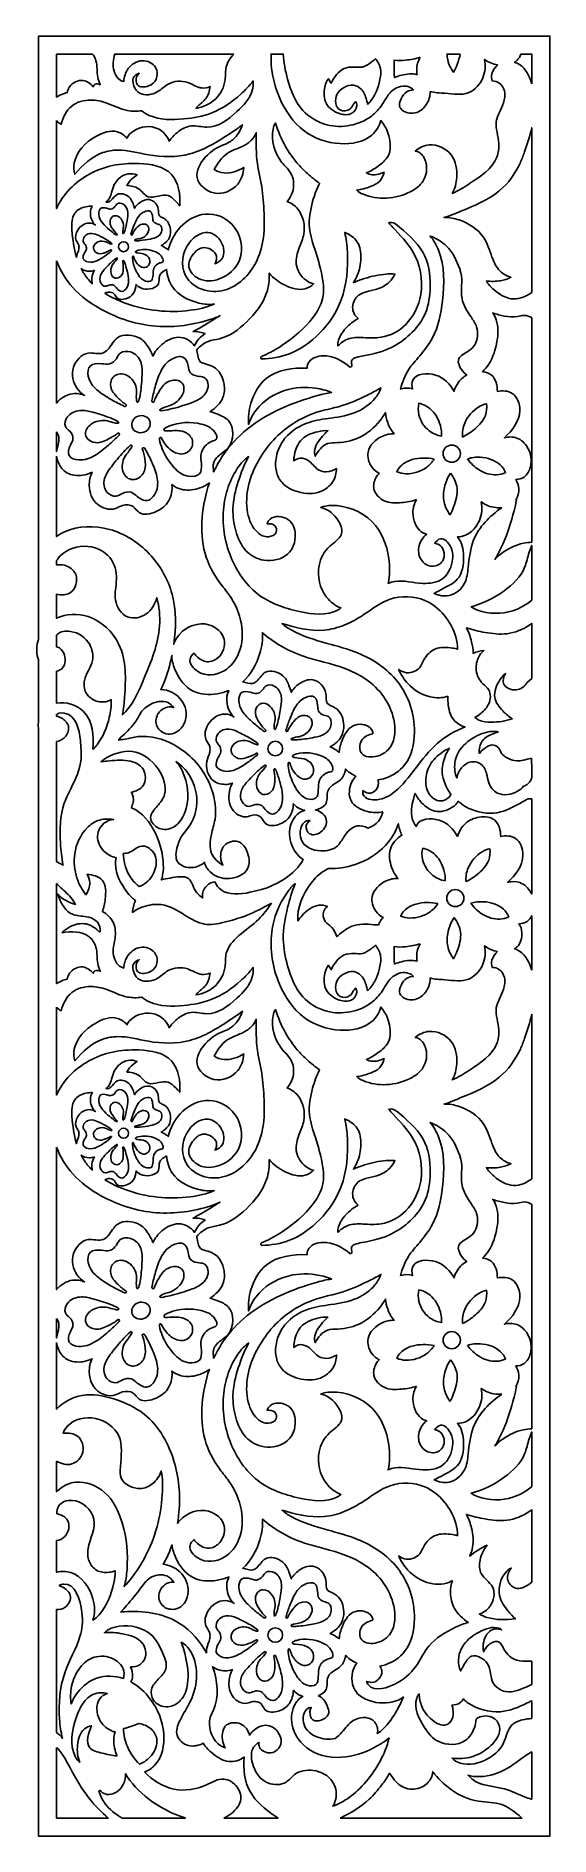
# Model space of a CAD drawing. Header units: centimetres. Extents: x -1.22 to 1.21, y -4.26 to 4.26.
import ezdxf

# ---------------------------------------------------------------- set-up
doc = ezdxf.new("R2010")
doc.units = ezdxf.units.CM
doc.header["$MEASUREMENT"] = 0
doc.layers.add('Layer 1', color=7, linetype='Continuous')

msp = doc.modelspace()

# ---------------------------------------------------------------- linework, layer by layer
at = {"layer": 'Layer 1', "color": 114}
for points, knots in [([(-1.20618, 4.26053), (-1.20618, 4.26053), (1.2143, 4.26053), (1.2143, 4.26053), (1.2143, 4.26053), (1.2143, 4.26053), (1.2143, -4.26054), (1.2143, -4.26054), (1.2143, -4.26054), (1.2143, -4.26054), (-1.20618, -4.26054), (-1.20618, -4.26054), (-1.20618, -4.26054), (-1.20618, -4.26054), (-1.20618, 0.9847), (-1.20618, 0.9847), (-1.20618, 0.9847), (-1.20623, 0.98505), (-1.20628, 0.98541), (-1.20632, 0.98576), (-1.20632, 0.98576), (-1.20742, 0.99406), (-1.20732, 1.00238), (-1.20618, 1.01054), (-1.20618, 1.01054), (-1.20618, 1.01054), (-1.20618, 1.30819), (-1.20618, 1.30819), (-1.20618, 1.30819), (-1.20723, 1.31111), (-1.20819, 1.31406), (-1.20903, 1.31701), (-1.20903, 1.31701), (-1.21734, 1.3461), (-1.2154, 1.37609), (-1.20618, 1.40373), (-1.20618, 1.40373), (-1.20618, 1.40373), (-1.20618, 4.26053), (-1.20618, 4.26053)], [0, 0, 0, 0, 0.0909091, 0.0909091, 0.0909091, 0.0909091, 0.1818182, 0.1818182, 0.1818182, 0.1818182, 0.2727273, 0.2727273, 0.2727273, 0.2727273, 0.3636364, 0.3636364, 0.3636364, 0.3636364, 0.4545455, 0.4545455, 0.4545455, 0.4545455, 0.5454545, 0.5454545, 0.5454545, 0.5454545, 0.6363636, 0.6363636, 0.6363636, 0.6363636, 0.7272727, 0.7272727, 0.7272727, 0.7272727, 0.8181818, 0.8181818, 0.8181818, 0.8181818, 1, 1, 1, 1]), ([(-0.94945, 4.17531), (-0.94245, 4.16568), (-0.93712, 4.1547), (-0.93387, 4.14341), (-0.93387, 4.14341), (-0.92662, 4.11819), (-0.92977, 4.0914), (-0.92501, 4.06585), (-0.92501, 4.06585), (-0.92272, 4.05355), (-0.91859, 4.04153), (-0.91371, 4.02996), (-0.91371, 4.02996), (-0.92139, 4.03328), (-0.93185, 4.0362), (-0.93876, 4.03187), (-0.93876, 4.03187), (-0.94257, 4.02948), (-0.9453, 4.02486), (-0.94646, 4.02042), (-0.94646, 4.02042), (-0.95875, 4.03499), (-0.97646, 4.04788), (-0.99559, 4.05001), (-0.99559, 4.05001), (-1.01866, 4.05258), (-1.04379, 4.03948), (-1.05819, 4.02042), (-1.05819, 4.02042), (-1.06447, 4.01211), (-1.0687, 4.00267), (-1.06975, 3.99274), (-1.06975, 3.99274), (-1.08663, 3.98866), (-1.1055, 3.98156), (-1.12019, 3.97107), (-1.12019, 3.97107), (-1.12019, 3.97107), (-1.12019, 4.17531), (-1.12019, 4.17531), (-1.12019, 4.17531), (-1.12019, 4.17531), (-0.94945, 4.17531), (-0.94945, 4.17531)], [0, 0, 0, 0, 0.0833333, 0.0833333, 0.0833333, 0.0833333, 0.1666667, 0.1666667, 0.1666667, 0.1666667, 0.25, 0.25, 0.25, 0.25, 0.3333333, 0.3333333, 0.3333333, 0.3333333, 0.4166667, 0.4166667, 0.4166667, 0.4166667, 0.5, 0.5, 0.5, 0.5, 0.5833333, 0.5833333, 0.5833333, 0.5833333, 0.6666667, 0.6666667, 0.6666667, 0.6666667, 0.75, 0.75, 0.75, 0.75, 0.8333333, 0.8333333, 0.8333333, 0.8333333, 1, 1, 1, 1]), ([(-0.28122, 4.17531), (-0.298, 4.15731), (-0.31181, 4.13725), (-0.3172, 4.11496), (-0.3172, 4.11496), (-0.32198, 4.09518), (-0.32014, 4.07365), (-0.32284, 4.05257), (-0.32284, 4.05257), (-0.32723, 4.01823), (-0.34369, 3.98506), (-0.36888, 3.96131), (-0.36888, 3.96131), (-0.39387, 3.93776), (-0.42745, 3.92347), (-0.46096, 3.91755), (-0.46096, 3.91755), (-0.45774, 3.92176), (-0.45434, 3.92584), (-0.45063, 3.92965), (-0.45063, 3.92965), (-0.43891, 3.94169), (-0.42416, 3.95105), (-0.41398, 3.96411), (-0.41398, 3.96411), (-0.4017, 3.97985), (-0.39607, 4.00097), (-0.39331, 4.02091), (-0.39331, 4.02091), (-0.40559, 4.01575), (-0.41971, 4.01301), (-0.43277, 4.01439), (-0.43277, 4.01439), (-0.45619, 4.01687), (-0.47623, 4.03259), (-0.49949, 4.04046), (-0.49949, 4.04046), (-0.52945, 4.05061), (-0.56476, 4.04773), (-0.59157, 4.03302), (-0.59157, 4.03302), (-0.61313, 4.02118), (-0.62919, 4.00171), (-0.65265, 3.99111), (-0.65265, 3.99111), (-0.679, 3.97921), (-0.71468, 3.97852), (-0.73597, 3.99552), (-0.73597, 3.99552), (-0.74799, 4.00512), (-0.75543, 4.02035), (-0.75809, 4.03674), (-0.75809, 4.03674), (-0.75992, 4.04793), (-0.75952, 4.05965), (-0.75367, 4.06831), (-0.75367, 4.06831), (-0.74831, 4.07625), (-0.73838, 4.08161), (-0.72889, 4.0841), (-0.72889, 4.0841), (-0.73443, 4.07993), (-0.73865, 4.07424), (-0.74128, 4.06744), (-0.74128, 4.06744), (-0.74619, 4.0547), (-0.74553, 4.03806), (-0.73774, 4.02885), (-0.73774, 4.02885), (-0.72713, 4.0163), (-0.70329, 4.01757), (-0.68464, 4.02446), (-0.68464, 4.02446), (-0.66817, 4.03055), (-0.65574, 4.04103), (-0.64924, 4.05516), (-0.64924, 4.05516), (-0.64139, 4.07219), (-0.64215, 4.09453), (-0.65189, 4.11129), (-0.65189, 4.11129), (-0.66407, 4.13224), (-0.69027, 4.14447), (-0.71473, 4.14374), (-0.71473, 4.14374), (-0.74114, 4.14296), (-0.76551, 4.12707), (-0.78111, 4.10603), (-0.78111, 4.10603), (-0.79445, 4.08802), (-0.80136, 4.06625), (-0.80235, 4.04463), (-0.80235, 4.04463), (-0.81198, 4.04698), (-0.82086, 4.05251), (-0.82801, 4.05954), (-0.82801, 4.05954), (-0.84718, 4.07842), (-0.85387, 4.10819), (-0.85191, 4.13497), (-0.85191, 4.13497), (-0.85089, 4.14884), (-0.84756, 4.16192), (-0.84502, 4.17531), (-0.84502, 4.17531), (-0.84502, 4.17531), (-0.28122, 4.17531), (-0.28122, 4.17531)], [0, 0, 0, 0, 0.0357143, 0.0357143, 0.0357143, 0.0357143, 0.0714286, 0.0714286, 0.0714286, 0.0714286, 0.1071429, 0.1071429, 0.1071429, 0.1071429, 0.1428571, 0.1428571, 0.1428571, 0.1428571, 0.1785714, 0.1785714, 0.1785714, 0.1785714, 0.2142857, 0.2142857, 0.2142857, 0.2142857, 0.25, 0.25, 0.25, 0.25, 0.2857143, 0.2857143, 0.2857143, 0.2857143, 0.3214286, 0.3214286, 0.3214286, 0.3214286, 0.3571429, 0.3571429, 0.3571429, 0.3571429, 0.3928571, 0.3928571, 0.3928571, 0.3928571, 0.4285714, 0.4285714, 0.4285714, 0.4285714, 0.4642857, 0.4642857, 0.4642857, 0.4642857, 0.5, 0.5, 0.5, 0.5, 0.5357143, 0.5357143, 0.5357143, 0.5357143, 0.5714286, 0.5714286, 0.5714286, 0.5714286, 0.6071429, 0.6071429, 0.6071429, 0.6071429, 0.6428571, 0.6428571, 0.6428571, 0.6428571, 0.6785714, 0.6785714, 0.6785714, 0.6785714, 0.7142857, 0.7142857, 0.7142857, 0.7142857, 0.75, 0.75, 0.75, 0.75, 0.7857143, 0.7857143, 0.7857143, 0.7857143, 0.8214286, 0.8214286, 0.8214286, 0.8214286, 0.8571429, 0.8571429, 0.8571429, 0.8571429, 0.8928571, 0.8928571, 0.8928571, 0.8928571, 0.9285714, 0.9285714, 0.9285714, 0.9285714, 1, 1, 1, 1]), ([(0.64715, 3.99794), (0.66823, 3.99165), (0.69295, 3.99131), (0.71723, 3.98943), (0.71723, 3.98943), (0.75764, 3.98629), (0.79686, 3.97884), (0.83045, 3.99275), (0.83045, 3.99275), (0.85914, 4.00463), (0.88374, 4.03209), (0.89659, 4.06259), (0.89659, 4.06259), (0.90832, 4.09043), (0.91027, 4.1208), (0.90528, 4.14949), (0.90528, 4.14949), (0.92306, 4.13616), (0.94387, 4.12713), (0.96673, 4.12344), (0.96673, 4.12344), (0.95344, 4.11269), (0.94337, 4.09788), (0.9396, 4.08174), (0.9396, 4.08174), (0.93696, 4.07047), (0.93739, 4.05856), (0.94133, 4.048), (0.94133, 4.048), (0.95218, 4.04772), (0.96326, 4.04453), (0.97245, 4.03851), (0.97245, 4.03851), (0.98557, 4.02992), (0.99483, 4.01558), (0.99878, 4.00055), (0.99878, 4.00055), (1.00368, 3.98192), (1.00041, 3.96223), (0.994, 3.94362), (0.994, 3.94362), (0.98347, 3.91305), (0.9645, 3.88541), (0.96048, 3.85585), (0.96048, 3.85585), (0.95599, 3.82275), (0.97024, 3.78726), (0.97245, 3.75147), (0.97245, 3.75147), (0.97381, 3.72941), (0.9706, 3.70724), (0.96288, 3.68742), (0.96288, 3.68742), (0.94147, 3.63247), (0.88543, 3.59555), (0.83361, 3.56169), (0.83361, 3.56169), (0.80677, 3.54415), (0.78105, 3.52743), (0.75221, 3.51545), (0.75221, 3.51545), (0.76485, 3.53848), (0.77152, 3.56439), (0.77338, 3.59124), (0.77338, 3.59124), (0.77598, 3.6286), (0.76926, 3.66778), (0.74632, 3.69735), (0.74632, 3.69735), (0.7226, 3.72793), (0.68151, 3.74823), (0.64278, 3.74515), (0.64278, 3.74515), (0.61832, 3.7432), (0.59479, 3.73192), (0.57689, 3.716), (0.57689, 3.716), (0.58309, 3.71569), (0.58913, 3.71336), (0.59454, 3.71017), (0.59454, 3.71017), (0.6118, 3.7), (0.62248, 3.68115), (0.62749, 3.6612), (0.62749, 3.6612), (0.6349, 3.63163), (0.62983, 3.59965), (0.61454, 3.57492), (0.61454, 3.57492), (0.60034, 3.55193), (0.57732, 3.53519), (0.55218, 3.52245), (0.55218, 3.52245), (0.48378, 3.48775), (0.3997, 3.48256), (0.32981, 3.51195), (0.32981, 3.51195), (0.31862, 3.51665), (0.3078, 3.52224), (0.29973, 3.53088), (0.29973, 3.53088), (0.32238, 3.53354), (0.34422, 3.53964), (0.36593, 3.54799), (0.36593, 3.54799), (0.38191, 3.55414), (0.39781, 3.5615), (0.4091, 3.57366), (0.4091, 3.57366), (0.41978, 3.58517), (0.42633, 3.60097), (0.42925, 3.61644), (0.42925, 3.61644), (0.41204, 3.608), (0.39242, 3.60186), (0.37312, 3.60361), (0.37312, 3.60361), (0.36351, 3.60448), (0.35398, 3.6073), (0.34578, 3.61217), (0.34578, 3.61217), (0.36576, 3.62062), (0.38401, 3.63195), (0.4019, 3.64496), (0.4019, 3.64496), (0.42007, 3.65818), (0.43786, 3.67313), (0.44795, 3.69203), (0.44795, 3.69203), (0.46268, 3.71959), (0.46103, 3.75556), (0.45227, 3.78757), (0.45227, 3.78757), (0.44479, 3.8149), (0.43213, 3.83935), (0.41422, 3.85997), (0.41422, 3.85997), (0.40713, 3.83416), (0.39171, 3.80967), (0.37144, 3.79184), (0.37144, 3.79184), (0.33256, 3.75764), (0.27585, 3.74795), (0.22172, 3.75096), (0.22172, 3.75096), (0.15838, 3.75448), (0.09856, 3.77538), (0.0506, 3.81152), (0.0506, 3.81152), (-0.00134, 3.85066), (-0.03937, 3.90768), (-0.06551, 3.96898), (-0.06551, 3.96898), (-0.09353, 4.03469), (-0.10788, 4.10533), (-0.10532, 4.17531), (-0.10532, 4.17531), (-0.10532, 4.17531), (-0.04741, 4.17531), (-0.04741, 4.17531), (-0.04741, 4.17531), (-0.04592, 4.13522), (-0.03789, 4.0954), (-0.02691, 4.05574), (-0.02691, 4.05574), (-0.01211, 4.00225), (0.00806, 3.94904), (0.045, 3.90863), (0.045, 3.90863), (0.07476, 3.87607), (0.11541, 3.85181), (0.15873, 3.84045), (0.15873, 3.84045), (0.1949, 3.83096), (0.23294, 3.83046), (0.26966, 3.83766), (0.26966, 3.83766), (0.30578, 3.84476), (0.34063, 3.85931), (0.36954, 3.8813), (0.36954, 3.8813), (0.38944, 3.89642), (0.40652, 3.91506), (0.42044, 3.93601), (0.42044, 3.93601), (0.43642, 3.96005), (0.44824, 3.98713), (0.47154, 4.00475), (0.47154, 4.00475), (0.49235, 4.02048), (0.52231, 4.02868), (0.54692, 4.01983), (0.54692, 4.01983), (0.55518, 4.01687), (0.56283, 4.01199), (0.5681, 4.00527), (0.5681, 4.00527), (0.55779, 4.00516), (0.54713, 4.00229), (0.53828, 3.99713), (0.53828, 3.99713), (0.52546, 3.98966), (0.51644, 3.97737), (0.50976, 3.96287), (0.50976, 3.96287), (0.50365, 3.94962), (0.4995, 3.93452), (0.50457, 3.92261), (0.50457, 3.92261), (0.50809, 3.91434), (0.51604, 3.9076), (0.52488, 3.90291), (0.52488, 3.90291), (0.54599, 3.8917), (0.57212, 3.89212), (0.59274, 3.90205), (0.59274, 3.90205), (0.61057, 3.91064), (0.62428, 3.92633), (0.6338, 3.9436), (0.6338, 3.9436), (0.63916, 3.95333), (0.6432, 3.96357), (0.64538, 3.97431), (0.64538, 3.97431), (0.64695, 3.98202), (0.64757, 3.98999), (0.64715, 3.99794)], [0, 0, 0, 0, 0.0172414, 0.0172414, 0.0172414, 0.0172414, 0.0344828, 0.0344828, 0.0344828, 0.0344828, 0.0517241, 0.0517241, 0.0517241, 0.0517241, 0.0689655, 0.0689655, 0.0689655, 0.0689655, 0.0862069, 0.0862069, 0.0862069, 0.0862069, 0.1034483, 0.1034483, 0.1034483, 0.1034483, 0.1206897, 0.1206897, 0.1206897, 0.1206897, 0.137931, 0.137931, 0.137931, 0.137931, 0.1551724, 0.1551724, 0.1551724, 0.1551724, 0.1724138, 0.1724138, 0.1724138, 0.1724138, 0.1896552, 0.1896552, 0.1896552, 0.1896552, 0.2068966, 0.2068966, 0.2068966, 0.2068966, 0.2241379, 0.2241379, 0.2241379, 0.2241379, 0.2413793, 0.2413793, 0.2413793, 0.2413793, 0.2586207, 0.2586207, 0.2586207, 0.2586207, 0.2758621, 0.2758621, 0.2758621, 0.2758621, 0.2931034, 0.2931034, 0.2931034, 0.2931034, 0.3103448, 0.3103448, 0.3103448, 0.3103448, 0.3275862, 0.3275862, 0.3275862, 0.3275862, 0.3448276, 0.3448276, 0.3448276, 0.3448276, 0.362069, 0.362069, 0.362069, 0.362069, 0.3793103, 0.3793103, 0.3793103, 0.3793103, 0.3965517, 0.3965517, 0.3965517, 0.3965517, 0.4137931, 0.4137931, 0.4137931, 0.4137931, 0.4310345, 0.4310345, 0.4310345, 0.4310345, 0.4482759, 0.4482759, 0.4482759, 0.4482759, 0.4655172, 0.4655172, 0.4655172, 0.4655172, 0.4827586, 0.4827586, 0.4827586, 0.4827586, 0.5, 0.5, 0.5, 0.5, 0.5172414, 0.5172414, 0.5172414, 0.5172414, 0.5344828, 0.5344828, 0.5344828, 0.5344828, 0.5517241, 0.5517241, 0.5517241, 0.5517241, 0.5689655, 0.5689655, 0.5689655, 0.5689655, 0.5862069, 0.5862069, 0.5862069, 0.5862069, 0.6034483, 0.6034483, 0.6034483, 0.6034483, 0.6206897, 0.6206897, 0.6206897, 0.6206897, 0.637931, 0.637931, 0.637931, 0.637931, 0.6551724, 0.6551724, 0.6551724, 0.6551724, 0.6724138, 0.6724138, 0.6724138, 0.6724138, 0.6896552, 0.6896552, 0.6896552, 0.6896552, 0.7068966, 0.7068966, 0.7068966, 0.7068966, 0.7241379, 0.7241379, 0.7241379, 0.7241379, 0.7413793, 0.7413793, 0.7413793, 0.7413793, 0.7586207, 0.7586207, 0.7586207, 0.7586207, 0.7758621, 0.7758621, 0.7758621, 0.7758621, 0.7931034, 0.7931034, 0.7931034, 0.7931034, 0.8103448, 0.8103448, 0.8103448, 0.8103448, 0.8275862, 0.8275862, 0.8275862, 0.8275862, 0.8448276, 0.8448276, 0.8448276, 0.8448276, 0.862069, 0.862069, 0.862069, 0.862069, 0.8793103, 0.8793103, 0.8793103, 0.8793103, 0.8965517, 0.8965517, 0.8965517, 0.8965517, 0.9137931, 0.9137931, 0.9137931, 0.9137931, 0.9310345, 0.9310345, 0.9310345, 0.9310345, 0.9482759, 0.9482759, 0.9482759, 0.9482759, 0.9655172, 0.9655172, 0.9655172, 0.9655172, 1, 1, 1, 1]), ([(0.35107, 3.93641), (0.3655, 3.95134), (0.37843, 3.96825), (0.38771, 3.98668), (0.38771, 3.98668), (0.39591, 4.00295), (0.40126, 4.0204), (0.40603, 4.03834), (0.40603, 4.03834), (0.41153, 4.05906), (0.41626, 4.08045), (0.41307, 4.10118), (0.41307, 4.10118), (0.41021, 4.11983), (0.40095, 4.13795), (0.38912, 4.15285), (0.38912, 4.15285), (0.38257, 4.1467), (0.37538, 4.14149), (0.36798, 4.13609), (0.36798, 4.13609), (0.35523, 4.12679), (0.34186, 4.11695), (0.32712, 4.11375), (0.32712, 4.11375), (0.31421, 4.11095), (0.30025, 4.11325), (0.28625, 4.11375), (0.28625, 4.11375), (0.27062, 4.11431), (0.25494, 4.11263), (0.24116, 4.10677), (0.24116, 4.10677), (0.21283, 4.09471), (0.19256, 4.06496), (0.17916, 4.03695), (0.17916, 4.03695), (0.17494, 4.04393), (0.17071, 4.05091), (0.16648, 4.05789), (0.16648, 4.05789), (0.15788, 4.0471), (0.15235, 4.0342), (0.14897, 4.02046), (0.14897, 4.02046), (0.14231, 3.9934), (0.14397, 3.96305), (0.15726, 3.93962), (0.15726, 3.93962), (0.16987, 3.9174), (0.19295, 3.90141), (0.21921, 3.89303), (0.21921, 3.89303), (0.23867, 3.88682), (0.25989, 3.88479), (0.27681, 3.89461), (0.27681, 3.89461), (0.2892, 3.9018), (0.29929, 3.91534), (0.30002, 3.9295), (0.30002, 3.9295), (0.30039, 3.93674), (0.29831, 3.94414), (0.29442, 3.95012), (0.29442, 3.95012), (0.29169, 3.94672), (0.28891, 3.9434), (0.28641, 3.93981), (0.28641, 3.93981), (0.28043, 3.93118), (0.27617, 3.92101), (0.26801, 3.91444), (0.26801, 3.91444), (0.25596, 3.90472), (0.23541, 3.90285), (0.22161, 3.91047), (0.22161, 3.91047), (0.2101, 3.91683), (0.20329, 3.9298), (0.20081, 3.94298), (0.20081, 3.94298), (0.19817, 3.95696), (0.2004, 3.97117), (0.20641, 3.98342), (0.20641, 3.98342), (0.21342, 3.99771), (0.22558, 4.00932), (0.24001, 4.01751), (0.24001, 4.01751), (0.25404, 4.02548), (0.27022, 4.03022), (0.28561, 4.02782), (0.28561, 4.02782), (0.29881, 4.02576), (0.31143, 4.01845), (0.32082, 4.00879), (0.32082, 4.00879), (0.33422, 3.995), (0.34101, 3.97641), (0.34642, 3.95804), (0.34642, 3.95804), (0.34853, 3.95088), (0.35043, 3.94375), (0.35107, 3.93641)], [0, 0, 0, 0, 0.037037, 0.037037, 0.037037, 0.037037, 0.0740741, 0.0740741, 0.0740741, 0.0740741, 0.1111111, 0.1111111, 0.1111111, 0.1111111, 0.1481481, 0.1481481, 0.1481481, 0.1481481, 0.1851852, 0.1851852, 0.1851852, 0.1851852, 0.2222222, 0.2222222, 0.2222222, 0.2222222, 0.2592593, 0.2592593, 0.2592593, 0.2592593, 0.2962963, 0.2962963, 0.2962963, 0.2962963, 0.3333333, 0.3333333, 0.3333333, 0.3333333, 0.3703704, 0.3703704, 0.3703704, 0.3703704, 0.4074074, 0.4074074, 0.4074074, 0.4074074, 0.4444444, 0.4444444, 0.4444444, 0.4444444, 0.4814815, 0.4814815, 0.4814815, 0.4814815, 0.5185185, 0.5185185, 0.5185185, 0.5185185, 0.5555556, 0.5555556, 0.5555556, 0.5555556, 0.5925926, 0.5925926, 0.5925926, 0.5925926, 0.6296296, 0.6296296, 0.6296296, 0.6296296, 0.6666667, 0.6666667, 0.6666667, 0.6666667, 0.7037037, 0.7037037, 0.7037037, 0.7037037, 0.7407407, 0.7407407, 0.7407407, 0.7407407, 0.7777778, 0.7777778, 0.7777778, 0.7777778, 0.8148148, 0.8148148, 0.8148148, 0.8148148, 0.8518519, 0.8518519, 0.8518519, 0.8518519, 0.8888889, 0.8888889, 0.8888889, 0.8888889, 0.9259259, 0.9259259, 0.9259259, 0.9259259, 1, 1, 1, 1]), ([(0.6007, 4.16032), (0.5897, 4.14221), (0.58383, 4.12135), (0.58382, 4.09918), (0.58382, 4.09918), (0.58382, 4.09198), (0.58444, 4.08465), (0.58565, 4.07738), (0.58565, 4.07738), (0.56254, 4.08466), (0.53697, 4.08066), (0.51294, 4.07501), (0.51294, 4.07501), (0.50101, 4.07221), (0.48946, 4.069), (0.47869, 4.0637), (0.47869, 4.0637), (0.47736, 4.08366), (0.47655, 4.10366), (0.4764, 4.12366), (0.4764, 4.12366), (0.47635, 4.13123), (0.47638, 4.1388), (0.47653, 4.14637), (0.47653, 4.14637), (0.49427, 4.14345), (0.51279, 4.14428), (0.53094, 4.146), (0.53094, 4.146), (0.55501, 4.14829), (0.57843, 4.15216), (0.6007, 4.16032)], [0, 0, 0, 0, 0.1111111, 0.1111111, 0.1111111, 0.1111111, 0.2222222, 0.2222222, 0.2222222, 0.2222222, 0.3333333, 0.3333333, 0.3333333, 0.3333333, 0.4444444, 0.4444444, 0.4444444, 0.4444444, 0.5555556, 0.5555556, 0.5555556, 0.5555556, 0.6666667, 0.6666667, 0.6666667, 0.6666667, 0.7777778, 0.7777778, 0.7777778, 0.7777778, 1, 1, 1, 1]), ([(0.78965, 4.17531), (0.78673, 4.15863), (0.78135, 4.14208), (0.77536, 4.12612), (0.77536, 4.12612), (0.7705, 4.11319), (0.76524, 4.10065), (0.7579, 4.08914), (0.7579, 4.08914), (0.74488, 4.1066), (0.73499, 4.12698), (0.73048, 4.14831), (0.73048, 4.14831), (0.7286, 4.15719), (0.72766, 4.16623), (0.72751, 4.17531), (0.72751, 4.17531), (0.72751, 4.17531), (0.78965, 4.17531), (0.78965, 4.17531)], [0, 0, 0, 0, 0.1666667, 0.1666667, 0.1666667, 0.1666667, 0.3333333, 0.3333333, 0.3333333, 0.3333333, 0.5, 0.5, 0.5, 0.5, 0.6666667, 0.6666667, 0.6666667, 0.6666667, 1, 1, 1, 1]), ([(1.12831, 4.03436), (1.11793, 4.07055), (1.10056, 4.10546), (1.06956, 4.12518), (1.06956, 4.12518), (1.06254, 4.12965), (1.05482, 4.13333), (1.04674, 4.13603), (1.04674, 4.13603), (1.05121, 4.13883), (1.05534, 4.14208), (1.05901, 4.14581), (1.05901, 4.14581), (1.06695, 4.15386), (1.0728, 4.16412), (1.07653, 4.17531), (1.07653, 4.17531), (1.07653, 4.17531), (1.12831, 4.17531), (1.12831, 4.17531), (1.12831, 4.17531), (1.12831, 4.17531), (1.12831, 4.03436), (1.12831, 4.03436)], [0, 0, 0, 0, 0.1428571, 0.1428571, 0.1428571, 0.1428571, 0.2857143, 0.2857143, 0.2857143, 0.2857143, 0.4285714, 0.4285714, 0.4285714, 0.4285714, 0.5714286, 0.5714286, 0.5714286, 0.5714286, 0.7142857, 0.7142857, 0.7142857, 0.7142857, 1, 1, 1, 1]), ([(-1.12019, 3.86011), (-1.11373, 3.85266), (-1.10642, 3.84657), (-1.09768, 3.84288), (-1.09768, 3.84288), (-1.09029, 3.87496), (-1.07439, 3.90796), (-1.04856, 3.92878), (-1.04856, 3.92878), (-1.02393, 3.94865), (-0.99027, 3.95744), (-0.95802, 3.95742), (-0.95802, 3.95742), (-0.93206, 3.9574), (-0.90701, 3.95168), (-0.88289, 3.9431), (-0.88289, 3.9431), (-0.84994, 3.93138), (-0.81873, 3.91434), (-0.78464, 3.90778), (-0.78464, 3.90778), (-0.76242, 3.90351), (-0.73897, 3.90369), (-0.71651, 3.907), (-0.71651, 3.907), (-0.70666, 3.89726), (-0.69427, 3.89021), (-0.68145, 3.88458), (-0.68145, 3.88458), (-0.63111, 3.86251), (-0.57404, 3.86249), (-0.51859, 3.86777), (-0.51859, 3.86777), (-0.47232, 3.87218), (-0.42718, 3.88028), (-0.38514, 3.89691), (-0.38514, 3.89691), (-0.33534, 3.9166), (-0.28988, 3.94826), (-0.24943, 3.98433), (-0.24943, 3.98433), (-0.22753, 4.00385), (-0.2071, 4.02467), (-0.19005, 4.04817), (-0.19005, 4.04817), (-0.18806, 4.03303), (-0.19022, 4.01724), (-0.19465, 4.0026), (-0.19465, 4.0026), (-0.20657, 3.96319), (-0.23489, 3.93211), (-0.26707, 3.90236), (-0.26707, 3.90236), (-0.30839, 3.86414), (-0.35608, 3.82811), (-0.40854, 3.82874), (-0.40854, 3.82874), (-0.43321, 3.82903), (-0.45894, 3.83744), (-0.48345, 3.83476), (-0.48345, 3.83476), (-0.50765, 3.83211), (-0.53066, 3.81864), (-0.55025, 3.80266), (-0.55025, 3.80266), (-0.56463, 3.79093), (-0.57716, 3.77784), (-0.58669, 3.76253), (-0.58669, 3.76253), (-0.59716, 3.78643), (-0.61546, 3.80874), (-0.63933, 3.82071), (-0.63933, 3.82071), (-0.67501, 3.8386), (-0.72311, 3.83337), (-0.75675, 3.81068), (-0.75675, 3.81068), (-0.76985, 3.80185), (-0.78076, 3.79037), (-0.78712, 3.77658), (-0.78712, 3.77658), (-0.79825, 3.79055), (-0.81453, 3.8016), (-0.83166, 3.80667), (-0.83166, 3.80667), (-0.86523, 3.8166), (-0.90211, 3.80354), (-0.93491, 3.7846), (-0.93491, 3.7846), (-0.98498, 3.75568), (-1.02554, 3.71305), (-1.03613, 3.66021), (-1.03613, 3.66021), (-1.03972, 3.64229), (-1.03986, 3.62319), (-1.03411, 3.60604), (-1.03411, 3.60604), (-0.99799, 3.64883), (-0.95371, 3.68974), (-0.90049, 3.70836), (-0.90049, 3.70836), (-0.87846, 3.71607), (-0.8549, 3.71996), (-0.83166, 3.7204), (-0.83166, 3.7204), (-0.78263, 3.72133), (-0.73503, 3.70695), (-0.68589, 3.69833), (-0.68589, 3.69833), (-0.62045, 3.68685), (-0.55228, 3.68561), (-0.48952, 3.70234), (-0.48952, 3.70234), (-0.42037, 3.72078), (-0.35778, 3.76102), (-0.29719, 3.80065), (-0.29719, 3.80065), (-0.27769, 3.81341), (-0.25839, 3.8261), (-0.24051, 3.84078), (-0.24051, 3.84078), (-0.24819, 3.81804), (-0.26002, 3.79596), (-0.27695, 3.77858), (-0.27695, 3.77858), (-0.28952, 3.76567), (-0.3049, 3.75535), (-0.32149, 3.74849), (-0.32149, 3.74849), (-0.35748, 3.73643), (-0.3897, 3.71635), (-0.41664, 3.68629), (-0.41664, 3.68629), (-0.44134, 3.65874), (-0.4616, 3.6228), (-0.4551, 3.58999), (-0.4551, 3.58999), (-0.44842, 3.55627), (-0.41346, 3.52586), (-0.37615, 3.51777), (-0.37615, 3.51777), (-0.3341, 3.50865), (-0.28908, 3.52786), (-0.26278, 3.5599), (-0.26278, 3.5599), (-0.24455, 3.5821), (-0.23531, 3.61045), (-0.23443, 3.63814), (-0.23443, 3.63814), (-0.26223, 3.62192), (-0.29513, 3.60919), (-0.32756, 3.61206), (-0.32756, 3.61206), (-0.34408, 3.61352), (-0.36048, 3.61903), (-0.37412, 3.62811), (-0.37412, 3.62811), (-0.3596, 3.65711), (-0.33996, 3.68624), (-0.31339, 3.70435), (-0.31339, 3.70435), (-0.28908, 3.72091), (-0.25896, 3.72825), (-0.23241, 3.74247), (-0.23241, 3.74247), (-0.21705, 3.75069), (-0.20288, 3.76122), (-0.19192, 3.77457), (-0.19192, 3.77457), (-0.18502, 3.78298), (-0.17938, 3.7925), (-0.17572, 3.80266), (-0.17572, 3.80266), (-0.17698, 3.75381), (-0.17648, 3.70459), (-0.16965, 3.6562), (-0.16965, 3.6562), (-0.16376, 3.6145), (-0.15317, 3.57342), (-0.14738, 3.53181), (-0.14738, 3.53181), (-0.14451, 3.51123), (-0.14282, 3.49052), (-0.14131, 3.46962), (-0.14131, 3.46962), (-0.13506, 3.38334), (-0.13186, 3.29388), (-0.1656, 3.21281), (-0.1656, 3.21281), (-0.19185, 3.14974), (-0.24045, 3.09176), (-0.30329, 3.06566), (-0.30329, 3.06566), (-0.33477, 3.05258), (-0.36983, 3.04751), (-0.40403, 3.05357), (-0.40403, 3.05357), (-0.44307, 3.0605), (-0.48097, 3.08195), (-0.50261, 3.11388), (-0.50261, 3.11388), (-0.53079, 3.15547), (-0.53136, 3.21486), (-0.50383, 3.26343), (-0.50383, 3.26343), (-0.48172, 3.30243), (-0.44148, 3.33446), (-0.40281, 3.32977), (-0.40281, 3.32977), (-0.37834, 3.3268), (-0.35449, 3.30913), (-0.34074, 3.28514), (-0.34074, 3.28514), (-0.32676, 3.26075), (-0.32323, 3.22984), (-0.33709, 3.20795), (-0.33709, 3.20795), (-0.34449, 3.19627), (-0.35685, 3.18716), (-0.36995, 3.18262), (-0.36995, 3.18262), (-0.364, 3.19333), (-0.36084, 3.20682), (-0.36387, 3.21881), (-0.36387, 3.21881), (-0.36975, 3.24209), (-0.399, 3.25971), (-0.4235, 3.25861), (-0.4235, 3.25861), (-0.44228, 3.25776), (-0.45826, 3.24592), (-0.47097, 3.23087), (-0.47097, 3.23087), (-0.48683, 3.21207), (-0.4976, 3.18828), (-0.49376, 3.16653), (-0.49376, 3.16653), (-0.48982, 3.14419), (-0.47049, 3.124), (-0.44854, 3.11275), (-0.44854, 3.11275), (-0.41801, 3.0971), (-0.3824, 3.09876), (-0.35034, 3.11019), (-0.35034, 3.11019), (-0.30737, 3.12549), (-0.27076, 3.15832), (-0.25472, 3.19982), (-0.25472, 3.19982), (-0.23369, 3.25423), (-0.24804, 3.32354), (-0.28871, 3.36749), (-0.28871, 3.36749), (-0.32079, 3.40217), (-0.36927, 3.42106), (-0.41513, 3.4176), (-0.41513, 3.4176), (-0.46085, 3.41416), (-0.50398, 3.38852), (-0.53524, 3.35496), (-0.53524, 3.35496), (-0.56334, 3.3248), (-0.58185, 3.28823), (-0.59193, 3.24795), (-0.59193, 3.24795), (-0.59648, 3.25187), (-0.60161, 3.25525), (-0.60673, 3.25849), (-0.60673, 3.25849), (-0.61274, 3.2623), (-0.61874, 3.26592), (-0.62522, 3.26867), (-0.62522, 3.26867), (-0.61028, 3.27657), (-0.59571, 3.28825), (-0.58814, 3.30307), (-0.58814, 3.30307), (-0.58273, 3.31368), (-0.58089, 3.32588), (-0.58132, 3.33844), (-0.58132, 3.33844), (-0.58199, 3.35805), (-0.5882, 3.37852), (-0.60284, 3.39046), (-0.60284, 3.39046), (-0.60676, 3.39309), (-0.61047, 3.39581), (-0.61478, 3.3981), (-0.61478, 3.3981), (-0.62129, 3.40155), (-0.62918, 3.40402), (-0.63332, 3.40881), (-0.63332, 3.40881), (-0.63978, 3.41628), (-0.63714, 3.42938), (-0.63899, 3.44148), (-0.63899, 3.44148), (-0.64239, 3.46376), (-0.66102, 3.48267), (-0.68122, 3.48588), (-0.68122, 3.48588), (-0.69618, 3.48826), (-0.71201, 3.48201), (-0.72499, 3.47312), (-0.72499, 3.47312), (-0.73598, 3.46559), (-0.74494, 3.45617), (-0.75126, 3.44505), (-0.75126, 3.44505), (-0.75272, 3.45277), (-0.75546, 3.46018), (-0.75847, 3.46751), (-0.75847, 3.46751), (-0.76324, 3.47913), (-0.76867, 3.49055), (-0.77855, 3.49915), (-0.77855, 3.49915), (-0.79342, 3.51208), (-0.81836, 3.51861), (-0.83417, 3.51038), (-0.83417, 3.51038), (-0.84564, 3.50441), (-0.8523, 3.49068), (-0.86301, 3.48129), (-0.86301, 3.48129), (-0.86674, 3.47802), (-0.87095, 3.47528), (-0.87537, 3.47414), (-0.87537, 3.47414), (-0.87893, 3.47323), (-0.88262, 3.47335), (-0.88639, 3.47397), (-0.88639, 3.47397), (-0.8822, 3.4772), (-0.87843, 3.48084), (-0.87526, 3.48482), (-0.87526, 3.48482), (-0.85949, 3.50463), (-0.85874, 3.53287), (-0.84701, 3.55679), (-0.84701, 3.55679), (-0.83448, 3.58237), (-0.8094, 3.60301), (-0.78145, 3.60777), (-0.78145, 3.60777), (-0.76715, 3.61021), (-0.75209, 3.60848), (-0.73909, 3.60277), (-0.73909, 3.60277), (-0.75255, 3.59424), (-0.76526, 3.58411), (-0.7754, 3.57178), (-0.7754, 3.57178), (-0.7802, 3.56595), (-0.78442, 3.55963), (-0.7875, 3.55279), (-0.7875, 3.55279), (-0.76872, 3.55133), (-0.74885, 3.5485), (-0.73304, 3.5378), (-0.73304, 3.5378), (-0.71621, 3.52641), (-0.70398, 3.50609), (-0.68664, 3.49982), (-0.68664, 3.49982), (-0.67238, 3.49466), (-0.65466, 3.49901), (-0.63722, 3.50282), (-0.63722, 3.50282), (-0.62121, 3.50631), (-0.60544, 3.50935), (-0.59183, 3.50482), (-0.59183, 3.50482), (-0.57847, 3.50037), (-0.5672, 3.48863), (-0.55653, 3.47783), (-0.55653, 3.47783), (-0.54969, 3.4709), (-0.54311, 3.46436), (-0.53736, 3.45684), (-0.53736, 3.45684), (-0.53354, 3.50783), (-0.54311, 3.56885), (-0.57635, 3.6053), (-0.57635, 3.6053), (-0.61151, 3.64383), (-0.67313, 3.65488), (-0.73147, 3.65711), (-0.73147, 3.65711), (-0.81738, 3.6604), (-0.89618, 3.64456), (-0.96677, 3.6053), (-0.96677, 3.6053), (-1.03228, 3.56885), (-1.09071, 3.51223), (-1.12019, 3.44385), (-1.12019, 3.44385), (-1.12019, 3.44385), (-1.12019, 3.86011), (-1.12019, 3.86011)], [0, 0, 0, 0, 0.009901, 0.009901, 0.009901, 0.009901, 0.019802, 0.019802, 0.019802, 0.019802, 0.029703, 0.029703, 0.029703, 0.029703, 0.039604, 0.039604, 0.039604, 0.039604, 0.049505, 0.049505, 0.049505, 0.049505, 0.0594059, 0.0594059, 0.0594059, 0.0594059, 0.0693069, 0.0693069, 0.0693069, 0.0693069, 0.0792079, 0.0792079, 0.0792079, 0.0792079, 0.0891089, 0.0891089, 0.0891089, 0.0891089, 0.0990099, 0.0990099, 0.0990099, 0.0990099, 0.1089109, 0.1089109, 0.1089109, 0.1089109, 0.1188119, 0.1188119, 0.1188119, 0.1188119, 0.1287129, 0.1287129, 0.1287129, 0.1287129, 0.1386139, 0.1386139, 0.1386139, 0.1386139, 0.1485149, 0.1485149, 0.1485149, 0.1485149, 0.1584158, 0.1584158, 0.1584158, 0.1584158, 0.1683168, 0.1683168, 0.1683168, 0.1683168, 0.1782178, 0.1782178, 0.1782178, 0.1782178, 0.1881188, 0.1881188, 0.1881188, 0.1881188, 0.1980198, 0.1980198, 0.1980198, 0.1980198, 0.2079208, 0.2079208, 0.2079208, 0.2079208, 0.2178218, 0.2178218, 0.2178218, 0.2178218, 0.2277228, 0.2277228, 0.2277228, 0.2277228, 0.2376238, 0.2376238, 0.2376238, 0.2376238, 0.2475248, 0.2475248, 0.2475248, 0.2475248, 0.2574257, 0.2574257, 0.2574257, 0.2574257, 0.2673267, 0.2673267, 0.2673267, 0.2673267, 0.2772277, 0.2772277, 0.2772277, 0.2772277, 0.2871287, 0.2871287, 0.2871287, 0.2871287, 0.2970297, 0.2970297, 0.2970297, 0.2970297, 0.3069307, 0.3069307, 0.3069307, 0.3069307, 0.3168317, 0.3168317, 0.3168317, 0.3168317, 0.3267327, 0.3267327, 0.3267327, 0.3267327, 0.3366337, 0.3366337, 0.3366337, 0.3366337, 0.3465347, 0.3465347, 0.3465347, 0.3465347, 0.3564356, 0.3564356, 0.3564356, 0.3564356, 0.3663366, 0.3663366, 0.3663366, 0.3663366, 0.3762376, 0.3762376, 0.3762376, 0.3762376, 0.3861386, 0.3861386, 0.3861386, 0.3861386, 0.3960396, 0.3960396, 0.3960396, 0.3960396, 0.4059406, 0.4059406, 0.4059406, 0.4059406, 0.4158416, 0.4158416, 0.4158416, 0.4158416, 0.4257426, 0.4257426, 0.4257426, 0.4257426, 0.4356436, 0.4356436, 0.4356436, 0.4356436, 0.4455446, 0.4455446, 0.4455446, 0.4455446, 0.4554455, 0.4554455, 0.4554455, 0.4554455, 0.4653465, 0.4653465, 0.4653465, 0.4653465, 0.4752475, 0.4752475, 0.4752475, 0.4752475, 0.4851485, 0.4851485, 0.4851485, 0.4851485, 0.4950495, 0.4950495, 0.4950495, 0.4950495, 0.5049505, 0.5049505, 0.5049505, 0.5049505, 0.5148515, 0.5148515, 0.5148515, 0.5148515, 0.5247525, 0.5247525, 0.5247525, 0.5247525, 0.5346535, 0.5346535, 0.5346535, 0.5346535, 0.5445545, 0.5445545, 0.5445545, 0.5445545, 0.5544554, 0.5544554, 0.5544554, 0.5544554, 0.5643564, 0.5643564, 0.5643564, 0.5643564, 0.5742574, 0.5742574, 0.5742574, 0.5742574, 0.5841584, 0.5841584, 0.5841584, 0.5841584, 0.5940594, 0.5940594, 0.5940594, 0.5940594, 0.6039604, 0.6039604, 0.6039604, 0.6039604, 0.6138614, 0.6138614, 0.6138614, 0.6138614, 0.6237624, 0.6237624, 0.6237624, 0.6237624, 0.6336634, 0.6336634, 0.6336634, 0.6336634, 0.6435644, 0.6435644, 0.6435644, 0.6435644, 0.6534653, 0.6534653, 0.6534653, 0.6534653, 0.6633663, 0.6633663, 0.6633663, 0.6633663, 0.6732673, 0.6732673, 0.6732673, 0.6732673, 0.6831683, 0.6831683, 0.6831683, 0.6831683, 0.6930693, 0.6930693, 0.6930693, 0.6930693, 0.7029703, 0.7029703, 0.7029703, 0.7029703, 0.7128713, 0.7128713, 0.7128713, 0.7128713, 0.7227723, 0.7227723, 0.7227723, 0.7227723, 0.7326733, 0.7326733, 0.7326733, 0.7326733, 0.7425743, 0.7425743, 0.7425743, 0.7425743, 0.7524752, 0.7524752, 0.7524752, 0.7524752, 0.7623762, 0.7623762, 0.7623762, 0.7623762, 0.7722772, 0.7722772, 0.7722772, 0.7722772, 0.7821782, 0.7821782, 0.7821782, 0.7821782, 0.7920792, 0.7920792, 0.7920792, 0.7920792, 0.8019802, 0.8019802, 0.8019802, 0.8019802, 0.8118812, 0.8118812, 0.8118812, 0.8118812, 0.8217822, 0.8217822, 0.8217822, 0.8217822, 0.8316832, 0.8316832, 0.8316832, 0.8316832, 0.8415842, 0.8415842, 0.8415842, 0.8415842, 0.8514851, 0.8514851, 0.8514851, 0.8514851, 0.8613861, 0.8613861, 0.8613861, 0.8613861, 0.8712871, 0.8712871, 0.8712871, 0.8712871, 0.8811881, 0.8811881, 0.8811881, 0.8811881, 0.8910891, 0.8910891, 0.8910891, 0.8910891, 0.9009901, 0.9009901, 0.9009901, 0.9009901, 0.9108911, 0.9108911, 0.9108911, 0.9108911, 0.9207921, 0.9207921, 0.9207921, 0.9207921, 0.9306931, 0.9306931, 0.9306931, 0.9306931, 0.9405941, 0.9405941, 0.9405941, 0.9405941, 0.950495, 0.950495, 0.950495, 0.950495, 0.960396, 0.960396, 0.960396, 0.960396, 0.970297, 0.970297, 0.970297, 0.970297, 0.980198, 0.980198, 0.980198, 0.980198, 1, 1, 1, 1]), ([(-0.37694, 2.19591), (-0.37803, 2.21115), (-0.38099, 2.22706), (-0.37657, 2.24113), (-0.37657, 2.24113), (-0.37155, 2.25713), (-0.35698, 2.27075), (-0.34208, 2.28242), (-0.34208, 2.28242), (-0.33018, 2.29173), (-0.31808, 2.29981), (-0.30878, 2.31063), (-0.30878, 2.31063), (-0.2788, 2.34553), (-0.27796, 2.40901), (-0.30854, 2.44118), (-0.30854, 2.44118), (-0.32129, 2.4546), (-0.3395, 2.46257), (-0.35754, 2.46981), (-0.35754, 2.46981), (-0.36945, 2.47459), (-0.38128, 2.47906), (-0.39383, 2.48191), (-0.39383, 2.48191), (-0.36794, 2.49944), (-0.34355, 2.52327), (-0.33274, 2.55047), (-0.33274, 2.55047), (-0.325, 2.56993), (-0.32421, 2.59112), (-0.32769, 2.61227), (-0.32769, 2.61227), (-0.33311, 2.64529), (-0.34893, 2.67823), (-0.37849, 2.69437), (-0.37849, 2.69437), (-0.38629, 2.69774), (-0.39372, 2.70131), (-0.40216, 2.70398), (-0.40216, 2.70398), (-0.41491, 2.70802), (-0.43, 2.71002), (-0.43866, 2.71698), (-0.43866, 2.71698), (-0.45216, 2.72783), (-0.45008, 2.75074), (-0.45608, 2.77072), (-0.45608, 2.77072), (-0.45645, 2.77195), (-0.45685, 2.77316), (-0.45727, 2.77436), (-0.45727, 2.77436), (-0.44164, 2.79155), (-0.42344, 2.80689), (-0.4024, 2.81491), (-0.4024, 2.81491), (-0.38573, 2.82127), (-0.36728, 2.82302), (-0.34971, 2.82728), (-0.34971, 2.82728), (-0.30103, 2.83909), (-0.25916, 2.87019), (-0.22214, 2.90561), (-0.22214, 2.90561), (-0.18029, 2.94563), (-0.14465, 2.99115), (-0.12646, 3.0444), (-0.12646, 3.0444), (-0.11626, 3.07426), (-0.11155, 3.10654), (-0.11412, 3.13786), (-0.11412, 3.13786), (-0.0937, 3.1139), (-0.0682, 3.09512), (-0.03874, 3.08066), (-0.03874, 3.08066), (-0.0087, 3.06592), (0.02546, 3.05568), (0.05665, 3.06433), (0.05665, 3.06433), (0.0713, 3.06838), (0.08529, 3.0766), (0.09552, 3.08767), (0.09552, 3.08767), (0.08274, 3.09003), (0.07084, 3.09604), (0.06019, 3.10401), (0.06019, 3.10401), (0.0358, 3.12225), (0.01798, 3.15071), (0.01425, 3.17987), (0.01425, 3.17987), (0.01091, 3.20606), (0.01892, 3.23279), (0.02839, 3.25807), (0.02839, 3.25807), (0.03644, 3.27956), (0.04554, 3.3), (0.04959, 3.32227), (0.04959, 3.32227), (0.05692, 3.36258), (0.04771, 3.40891), (0.02132, 3.44132), (0.02132, 3.44132), (0.00794, 3.45775), (-0.00987, 3.4706), (-0.02955, 3.47744), (-0.02955, 3.47744), (-0.01766, 3.48976), (-0.00906, 3.50507), (-0.00395, 3.52185), (-0.00395, 3.52185), (0.00415, 3.54845), (0.00347, 3.57875), (-0.00786, 3.60286), (-0.00786, 3.60286), (-0.01863, 3.6258), (-0.03903, 3.64313), (-0.05542, 3.66396), (-0.05542, 3.66396), (-0.08952, 3.7073), (-0.10625, 3.76573), (-0.09576, 3.81946), (-0.09576, 3.81946), (-0.09376, 3.82974), (-0.09075, 3.83985), (-0.08473, 3.84816), (-0.08473, 3.84816), (-0.07229, 3.80991), (-0.05633, 3.77262), (-0.03646, 3.73747), (-0.03646, 3.73747), (-0.0206, 3.7094), (-0.00225, 3.6827), (0.0187, 3.6582), (0.0187, 3.6582), (0.03363, 3.64075), (0.04988, 3.62442), (0.06696, 3.609), (0.06696, 3.609), (0.08517, 3.59258), (0.10433, 3.5772), (0.12434, 3.56302), (0.12434, 3.56302), (0.10998, 3.53561), (0.09965, 3.50644), (0.09133, 3.47634), (0.09133, 3.47634), (0.0801, 3.43567), (0.07254, 3.39331), (0.07648, 3.35205), (0.07648, 3.35205), (0.08004, 3.31478), (0.09299, 3.27841), (0.10454, 3.24247), (0.10454, 3.24247), (0.1134, 3.21489), (0.12144, 3.18757), (0.12842, 3.159), (0.12842, 3.159), (0.14087, 3.1081), (0.14994, 3.05326), (0.13515, 3.00454), (0.13515, 3.00454), (0.12692, 2.97743), (0.11131, 2.95222), (0.09366, 2.92897), (0.09366, 2.92897), (0.05349, 2.87606), (0.00279, 2.83333), (-0.05211, 2.79674), (-0.05211, 2.79674), (-0.07996, 2.77817), (-0.10889, 2.76119), (-0.13976, 2.74852), (-0.13976, 2.74852), (-0.14563, 2.7464), (-0.15564, 2.74236), (-0.15439, 2.73692), (-0.15439, 2.73692), (-0.15399, 2.73518), (-0.15244, 2.73329), (-0.15079, 2.73217), (-0.15079, 2.73217), (-0.10572, 2.73183), (-0.06, 2.7402), (-0.01785, 2.75668), (-0.01785, 2.75668), (0.03588, 2.77769), (0.08381, 2.81189), (0.12437, 2.8532), (0.12437, 2.8532), (0.16887, 2.89852), (0.20449, 2.9524), (0.2264, 3.01099), (0.2264, 3.01099), (0.2533, 3.08292), (0.25954, 3.16195), (0.25577, 3.23925), (0.25577, 3.23925), (0.25426, 3.27023), (0.25114, 3.30094), (0.243, 3.3306), (0.243, 3.3306), (0.26642, 3.3214), (0.28936, 3.30582), (0.30284, 3.28486), (0.30284, 3.28486), (0.3169, 3.263), (0.32067, 3.23528), (0.31993, 3.20862), (0.31993, 3.20862), (0.31915, 3.18025), (0.31328, 3.15307), (0.30284, 3.12729), (0.30284, 3.12729), (0.29797, 3.11528), (0.29212, 3.10358), (0.2845, 3.09311), (0.2845, 3.09311), (0.30135, 3.10097), (0.31894, 3.10719), (0.33677, 3.11268), (0.33677, 3.11268), (0.37008, 3.12294), (0.40425, 3.13069), (0.439, 3.1334), (0.439, 3.1334), (0.45293, 3.13449), (0.46695, 3.13477), (0.48082, 3.1334), (0.48082, 3.1334), (0.47497, 3.11968), (0.46598, 3.10706), (0.45526, 3.09657), (0.45526, 3.09657), (0.43869, 3.08035), (0.41797, 3.06923), (0.39486, 3.06203), (0.39486, 3.06203), (0.36046, 3.05133), (0.32075, 3.04931), (0.29844, 3.02404), (0.29844, 3.02404), (0.28426, 3.00798), (0.2771, 2.98253), (0.28218, 2.96073), (0.28218, 2.96073), (0.28567, 2.9457), (0.29498, 2.9324), (0.30657, 2.92274), (0.30657, 2.92274), (0.28495, 2.91072), (0.26564, 2.89501), (0.24849, 2.87669), (0.24849, 2.87669), (0.2331, 2.86025), (0.21946, 2.84171), (0.21364, 2.82028), (0.21364, 2.82028), (0.2113, 2.81167), (0.21023, 2.8026), (0.21132, 2.7938), (0.21132, 2.7938), (0.22397, 2.80773), (0.24013, 2.81954), (0.25778, 2.82604), (0.25778, 2.82604), (0.2803, 2.83433), (0.30523, 2.83398), (0.3298, 2.83295), (0.3298, 2.83295), (0.359, 2.83172), (0.38767, 2.82953), (0.41577, 2.8341), (0.41577, 2.8341), (0.45873, 2.84108), (0.50032, 2.86384), (0.53193, 2.89511), (0.53193, 2.89511), (0.57028, 2.93304), (0.59395, 2.9835), (0.60279, 3.0367), (0.60279, 3.0367), (0.61445, 3.10686), (0.60031, 3.18182), (0.56446, 3.24162), (0.56446, 3.24162), (0.53939, 3.28342), (0.50371, 3.31782), (0.47111, 3.35416), (0.47111, 3.35416), (0.46468, 3.36132), (0.45838, 3.36856), (0.45179, 3.37556), (0.45179, 3.37556), (0.45522, 3.37732), (0.45928, 3.3779), (0.46315, 3.37781), (0.46315, 3.37781), (0.47828, 3.37744), (0.49063, 3.36675), (0.50277, 3.35616), (0.50277, 3.35616), (0.55214, 3.3131), (0.59814, 3.2717), (0.62288, 3.21809), (0.62288, 3.21809), (0.64508, 3.16997), (0.65014, 3.11202), (0.6469, 3.05621), (0.6469, 3.05621), (0.64446, 3.01424), (0.63732, 2.97349), (0.61947, 2.93618), (0.61947, 2.93618), (0.58837, 2.8712), (0.52479, 2.81669), (0.46458, 2.78649), (0.46458, 2.78649), (0.42374, 2.76601), (0.38446, 2.7567), (0.32393, 2.74505), (0.32393, 2.74505), (0.30046, 2.74054), (0.2738, 2.73567), (0.27507, 2.71617), (0.27507, 2.71617), (0.27553, 2.7091), (0.27967, 2.70011), (0.27507, 2.69573), (0.27507, 2.69573), (0.27336, 2.6941), (0.27045, 2.69311), (0.2679, 2.69307), (0.2679, 2.69307), (0.23217, 2.72276), (0.18807, 2.74837), (0.13875, 2.74639), (0.13875, 2.74639), (0.11426, 2.74541), (0.08848, 2.73762), (0.07508, 2.71884), (0.07508, 2.71884), (0.06879, 2.71003), (0.06522, 2.69881), (0.06529, 2.68805), (0.06529, 2.68805), (-0.00115, 2.69106), (-0.07682, 2.68036), (-0.12804, 2.63913), (-0.12804, 2.63913), (-0.16359, 2.61051), (-0.18737, 2.56719), (-0.20071, 2.52228), (-0.20071, 2.52228), (-0.2105, 2.4893), (-0.21467, 2.45546), (-0.21131, 2.42203), (-0.21131, 2.42203), (-0.20196, 2.45316), (-0.18432, 2.48193), (-0.16186, 2.50627), (-0.16186, 2.50627), (-0.12048, 2.55111), (-0.06274, 2.58094), (-0.00267, 2.59204), (-0.00267, 2.59204), (0.04553, 2.60094), (0.09524, 2.59777), (0.1426, 2.58591), (0.1426, 2.58591), (0.15598, 2.58256), (0.16917, 2.57852), (0.18124, 2.57213), (0.18124, 2.57213), (0.1587, 2.57014), (0.13672, 2.56449), (0.11478, 2.55834), (0.11478, 2.55834), (-0.0044, 2.52492), (-0.12205, 2.47677), (-0.21762, 2.39961), (-0.21762, 2.39961), (-0.26189, 2.36386), (-0.30143, 2.32187), (-0.33313, 2.27473), (-0.33313, 2.27473), (-0.34991, 2.24977), (-0.36449, 2.22336), (-0.37694, 2.19591)], [0, 0, 0, 0, 0.010101, 0.010101, 0.010101, 0.010101, 0.020202, 0.020202, 0.020202, 0.020202, 0.030303, 0.030303, 0.030303, 0.030303, 0.040404, 0.040404, 0.040404, 0.040404, 0.0505051, 0.0505051, 0.0505051, 0.0505051, 0.0606061, 0.0606061, 0.0606061, 0.0606061, 0.0707071, 0.0707071, 0.0707071, 0.0707071, 0.0808081, 0.0808081, 0.0808081, 0.0808081, 0.0909091, 0.0909091, 0.0909091, 0.0909091, 0.1010101, 0.1010101, 0.1010101, 0.1010101, 0.1111111, 0.1111111, 0.1111111, 0.1111111, 0.1212121, 0.1212121, 0.1212121, 0.1212121, 0.1313131, 0.1313131, 0.1313131, 0.1313131, 0.1414141, 0.1414141, 0.1414141, 0.1414141, 0.1515152, 0.1515152, 0.1515152, 0.1515152, 0.1616162, 0.1616162, 0.1616162, 0.1616162, 0.1717172, 0.1717172, 0.1717172, 0.1717172, 0.1818182, 0.1818182, 0.1818182, 0.1818182, 0.1919192, 0.1919192, 0.1919192, 0.1919192, 0.2020202, 0.2020202, 0.2020202, 0.2020202, 0.2121212, 0.2121212, 0.2121212, 0.2121212, 0.2222222, 0.2222222, 0.2222222, 0.2222222, 0.2323232, 0.2323232, 0.2323232, 0.2323232, 0.2424242, 0.2424242, 0.2424242, 0.2424242, 0.2525253, 0.2525253, 0.2525253, 0.2525253, 0.2626263, 0.2626263, 0.2626263, 0.2626263, 0.2727273, 0.2727273, 0.2727273, 0.2727273, 0.2828283, 0.2828283, 0.2828283, 0.2828283, 0.2929293, 0.2929293, 0.2929293, 0.2929293, 0.3030303, 0.3030303, 0.3030303, 0.3030303, 0.3131313, 0.3131313, 0.3131313, 0.3131313, 0.3232323, 0.3232323, 0.3232323, 0.3232323, 0.3333333, 0.3333333, 0.3333333, 0.3333333, 0.3434343, 0.3434343, 0.3434343, 0.3434343, 0.3535354, 0.3535354, 0.3535354, 0.3535354, 0.3636364, 0.3636364, 0.3636364, 0.3636364, 0.3737374, 0.3737374, 0.3737374, 0.3737374, 0.3838384, 0.3838384, 0.3838384, 0.3838384, 0.3939394, 0.3939394, 0.3939394, 0.3939394, 0.4040404, 0.4040404, 0.4040404, 0.4040404, 0.4141414, 0.4141414, 0.4141414, 0.4141414, 0.4242424, 0.4242424, 0.4242424, 0.4242424, 0.4343434, 0.4343434, 0.4343434, 0.4343434, 0.4444444, 0.4444444, 0.4444444, 0.4444444, 0.4545455, 0.4545455, 0.4545455, 0.4545455, 0.4646465, 0.4646465, 0.4646465, 0.4646465, 0.4747475, 0.4747475, 0.4747475, 0.4747475, 0.4848485, 0.4848485, 0.4848485, 0.4848485, 0.4949495, 0.4949495, 0.4949495, 0.4949495, 0.5050505, 0.5050505, 0.5050505, 0.5050505, 0.5151515, 0.5151515, 0.5151515, 0.5151515, 0.5252525, 0.5252525, 0.5252525, 0.5252525, 0.5353535, 0.5353535, 0.5353535, 0.5353535, 0.5454545, 0.5454545, 0.5454545, 0.5454545, 0.5555556, 0.5555556, 0.5555556, 0.5555556, 0.5656566, 0.5656566, 0.5656566, 0.5656566, 0.5757576, 0.5757576, 0.5757576, 0.5757576, 0.5858586, 0.5858586, 0.5858586, 0.5858586, 0.5959596, 0.5959596, 0.5959596, 0.5959596, 0.6060606, 0.6060606, 0.6060606, 0.6060606, 0.6161616, 0.6161616, 0.6161616, 0.6161616, 0.6262626, 0.6262626, 0.6262626, 0.6262626, 0.6363636, 0.6363636, 0.6363636, 0.6363636, 0.6464646, 0.6464646, 0.6464646, 0.6464646, 0.6565657, 0.6565657, 0.6565657, 0.6565657, 0.6666667, 0.6666667, 0.6666667, 0.6666667, 0.6767677, 0.6767677, 0.6767677, 0.6767677, 0.6868687, 0.6868687, 0.6868687, 0.6868687, 0.6969697, 0.6969697, 0.6969697, 0.6969697, 0.7070707, 0.7070707, 0.7070707, 0.7070707, 0.7171717, 0.7171717, 0.7171717, 0.7171717, 0.7272727, 0.7272727, 0.7272727, 0.7272727, 0.7373737, 0.7373737, 0.7373737, 0.7373737, 0.7474747, 0.7474747, 0.7474747, 0.7474747, 0.7575758, 0.7575758, 0.7575758, 0.7575758, 0.7676768, 0.7676768, 0.7676768, 0.7676768, 0.7777778, 0.7777778, 0.7777778, 0.7777778, 0.7878788, 0.7878788, 0.7878788, 0.7878788, 0.7979798, 0.7979798, 0.7979798, 0.7979798, 0.8080808, 0.8080808, 0.8080808, 0.8080808, 0.8181818, 0.8181818, 0.8181818, 0.8181818, 0.8282828, 0.8282828, 0.8282828, 0.8282828, 0.8383838, 0.8383838, 0.8383838, 0.8383838, 0.8484848, 0.8484848, 0.8484848, 0.8484848, 0.8585859, 0.8585859, 0.8585859, 0.8585859, 0.8686869, 0.8686869, 0.8686869, 0.8686869, 0.8787879, 0.8787879, 0.8787879, 0.8787879, 0.8888889, 0.8888889, 0.8888889, 0.8888889, 0.8989899, 0.8989899, 0.8989899, 0.8989899, 0.9090909, 0.9090909, 0.9090909, 0.9090909, 0.9191919, 0.9191919, 0.9191919, 0.9191919, 0.9292929, 0.9292929, 0.9292929, 0.9292929, 0.9393939, 0.9393939, 0.9393939, 0.9393939, 0.9494949, 0.9494949, 0.9494949, 0.9494949, 0.959596, 0.959596, 0.959596, 0.959596, 0.969697, 0.969697, 0.969697, 0.969697, 0.979798, 0.979798, 0.979798, 0.979798, 1, 1, 1, 1]), ([(1.12831, 3.04659), (1.1034, 3.02852), (1.07234, 3.01497), (1.04233, 3.01586), (1.04233, 3.01586), (1.00853, 3.01687), (0.97607, 3.03618), (0.94946, 3.059), (0.94946, 3.059), (0.93505, 3.07136), (0.92236, 3.08476), (0.91319, 3.1007), (0.91319, 3.1007), (0.93528, 3.09804), (0.95794, 3.09816), (0.97993, 3.10214), (0.97993, 3.10214), (0.99702, 3.10523), (1.01369, 3.11066), (1.02916, 3.11831), (1.02916, 3.11831), (1.01015, 3.12411), (0.99168, 3.13429), (0.97766, 3.14818), (0.97766, 3.14818), (0.9597, 3.16599), (0.94907, 3.1899), (0.93998, 3.21416), (0.93998, 3.21416), (0.92781, 3.24664), (0.91842, 3.27977), (0.89979, 3.30751), (0.89979, 3.30751), (0.87391, 3.34605), (0.83022, 3.37422), (0.78423, 3.38967), (0.78423, 3.38967), (0.76112, 3.39743), (0.73743, 3.40199), (0.71364, 3.40073), (0.71364, 3.40073), (0.74077, 3.40936), (0.76687, 3.42043), (0.79328, 3.43143), (0.79328, 3.43143), (0.85692, 3.45793), (0.92235, 3.48408), (0.97468, 3.52789), (0.97468, 3.52789), (1.01732, 3.56357), (1.05126, 3.61098), (1.07423, 3.66162), (1.07423, 3.66162), (1.08172, 3.67811), (1.08804, 3.69496), (1.09414, 3.71204), (1.09414, 3.71204), (1.10739, 3.7491), (1.1196, 3.7873), (1.12831, 3.82613), (1.12831, 3.82613), (1.12831, 3.82613), (1.12831, 3.04659), (1.12831, 3.04659)], [0, 0, 0, 0, 0.0588235, 0.0588235, 0.0588235, 0.0588235, 0.1176471, 0.1176471, 0.1176471, 0.1176471, 0.1764706, 0.1764706, 0.1764706, 0.1764706, 0.2352941, 0.2352941, 0.2352941, 0.2352941, 0.2941176, 0.2941176, 0.2941176, 0.2941176, 0.3529412, 0.3529412, 0.3529412, 0.3529412, 0.4117647, 0.4117647, 0.4117647, 0.4117647, 0.4705882, 0.4705882, 0.4705882, 0.4705882, 0.5294118, 0.5294118, 0.5294118, 0.5294118, 0.5882353, 0.5882353, 0.5882353, 0.5882353, 0.6470588, 0.6470588, 0.6470588, 0.6470588, 0.7058824, 0.7058824, 0.7058824, 0.7058824, 0.7647059, 0.7647059, 0.7647059, 0.7647059, 0.8235294, 0.8235294, 0.8235294, 0.8235294, 0.8823529, 0.8823529, 0.8823529, 0.8823529, 1, 1, 1, 1]), ([(-0.95032, 3.45539), (-0.95189, 3.45287), (-0.95329, 3.45027), (-0.95448, 3.44763), (-0.95448, 3.44763), (-0.96345, 3.42774), (-0.96081, 3.40566), (-0.95196, 3.38683), (-0.95196, 3.38683), (-0.94806, 3.37853), (-0.94296, 3.37085), (-0.93599, 3.36517), (-0.93599, 3.36517), (-0.94434, 3.37126), (-0.95501, 3.37475), (-0.9655, 3.37488), (-0.9655, 3.37488), (-0.98704, 3.37514), (-1.00782, 3.36126), (-1.01991, 3.34177), (-1.01991, 3.34177), (-1.02932, 3.3266), (-1.03347, 3.30804), (-1.02707, 3.29305), (-1.02707, 3.29305), (-1.02374, 3.28526), (-1.01755, 3.27843), (-1.01514, 3.27035), (-1.01514, 3.27035), (-1.01337, 3.26445), (-1.01362, 3.25787), (-1.01491, 3.25165), (-1.01491, 3.25165), (-1.01711, 3.24098), (-1.02238, 3.23135), (-1.02446, 3.221), (-1.02446, 3.221), (-1.02496, 3.21851), (-1.02527, 3.21598), (-1.02542, 3.21343), (-1.02542, 3.21343), (-1.03784, 3.25365), (-1.04429, 3.29741), (-1.04718, 3.34246), (-1.04718, 3.34246), (-1.04903, 3.37121), (-1.04943, 3.40048), (-1.03415, 3.42135), (-1.03415, 3.42135), (-1.02252, 3.43723), (-1.0018, 3.44825), (-0.98137, 3.45241), (-0.98137, 3.45241), (-0.97099, 3.45452), (-0.96068, 3.45486), (-0.95032, 3.45539)], [0, 0, 0, 0, 0.0666667, 0.0666667, 0.0666667, 0.0666667, 0.1333333, 0.1333333, 0.1333333, 0.1333333, 0.2, 0.2, 0.2, 0.2, 0.2666667, 0.2666667, 0.2666667, 0.2666667, 0.3333333, 0.3333333, 0.3333333, 0.3333333, 0.4, 0.4, 0.4, 0.4, 0.4666667, 0.4666667, 0.4666667, 0.4666667, 0.5333333, 0.5333333, 0.5333333, 0.5333333, 0.6, 0.6, 0.6, 0.6, 0.6666667, 0.6666667, 0.6666667, 0.6666667, 0.7333333, 0.7333333, 0.7333333, 0.7333333, 0.8, 0.8, 0.8, 0.8, 0.8666667, 0.8666667, 0.8666667, 0.8666667, 1, 1, 1, 1]), ([(-0.83877, 3.3186), (-0.84966, 3.32612), (-0.85996, 3.33441), (-0.87007, 3.34301), (-0.87007, 3.34301), (-0.88188, 3.35305), (-0.89344, 3.36352), (-0.90301, 3.3756), (-0.90301, 3.3756), (-0.91228, 3.38732), (-0.91968, 3.40056), (-0.92047, 3.41686), (-0.92047, 3.41686), (-0.92096, 3.42726), (-0.91876, 3.4389), (-0.91184, 3.44411), (-0.91184, 3.44411), (-0.90483, 3.44939), (-0.89297, 3.44806), (-0.88267, 3.44519), (-0.88267, 3.44519), (-0.8755, 3.4432), (-0.86909, 3.44046), (-0.86277, 3.44119), (-0.86277, 3.44119), (-0.85592, 3.44199), (-0.84917, 3.44685), (-0.84423, 3.45287), (-0.84423, 3.45287), (-0.84017, 3.45781), (-0.83732, 3.46352), (-0.83259, 3.46653), (-0.83259, 3.46653), (-0.82577, 3.47088), (-0.81502, 3.46962), (-0.80659, 3.46553), (-0.80659, 3.46553), (-0.79413, 3.45949), (-0.78672, 3.44727), (-0.78395, 3.43471), (-0.78395, 3.43471), (-0.78133, 3.42282), (-0.78285, 3.41063), (-0.78464, 3.39861), (-0.78464, 3.39861), (-0.78713, 3.38176), (-0.79013, 3.36525), (-0.7945, 3.34895), (-0.7945, 3.34895), (-0.79645, 3.34167), (-0.79867, 3.33444), (-0.80135, 3.32738), (-0.80135, 3.32738), (-0.80221, 3.32626), (-0.8037, 3.32493), (-0.80472, 3.32477), (-0.80472, 3.32477), (-0.8069, 3.32444), (-0.80694, 3.32941), (-0.80674, 3.33357), (-0.80674, 3.33357), (-0.80624, 3.34385), (-0.8042, 3.34917), (-0.80355, 3.35565), (-0.80355, 3.35565), (-0.80237, 3.36741), (-0.80576, 3.38301), (-0.81468, 3.39459), (-0.81468, 3.39459), (-0.82168, 3.40368), (-0.83208, 3.41028), (-0.8428, 3.40979), (-0.8428, 3.40979), (-0.84719, 3.40959), (-0.85163, 3.4082), (-0.85526, 3.40571), (-0.85526, 3.40571), (-0.86351, 3.40007), (-0.86755, 3.38881), (-0.86727, 3.37866), (-0.86727, 3.37866), (-0.86693, 3.36616), (-0.86, 3.35534), (-0.85287, 3.34515), (-0.85287, 3.34515), (-0.84708, 3.33688), (-0.84115, 3.32902), (-0.83378, 3.32238), (-0.83378, 3.32238), (-0.83353, 3.32133), (-0.83349, 3.31993), (-0.83411, 3.31916), (-0.83411, 3.31916), (-0.835, 3.31806), (-0.83724, 3.31827), (-0.83877, 3.3186)], [0, 0, 0, 0, 0.04, 0.04, 0.04, 0.04, 0.08, 0.08, 0.08, 0.08, 0.12, 0.12, 0.12, 0.12, 0.16, 0.16, 0.16, 0.16, 0.2, 0.2, 0.2, 0.2, 0.24, 0.24, 0.24, 0.24, 0.28, 0.28, 0.28, 0.28, 0.32, 0.32, 0.32, 0.32, 0.36, 0.36, 0.36, 0.36, 0.4, 0.4, 0.4, 0.4, 0.44, 0.44, 0.44, 0.44, 0.48, 0.48, 0.48, 0.48, 0.52, 0.52, 0.52, 0.52, 0.56, 0.56, 0.56, 0.56, 0.6, 0.6, 0.6, 0.6, 0.64, 0.64, 0.64, 0.64, 0.68, 0.68, 0.68, 0.68, 0.72, 0.72, 0.72, 0.72, 0.76, 0.76, 0.76, 0.76, 0.8, 0.8, 0.8, 0.8, 0.84, 0.84, 0.84, 0.84, 0.88, 0.88, 0.88, 0.88, 0.92, 0.92, 0.92, 0.92, 1, 1, 1, 1]), ([(-0.76817, 3.32221), (-0.76482, 3.33458), (-0.76056, 3.34666), (-0.75596, 3.35866), (-0.75596, 3.35866), (-0.75058, 3.3727), (-0.74474, 3.38665), (-0.73673, 3.39932), (-0.73673, 3.39932), (-0.72897, 3.4116), (-0.71918, 3.42269), (-0.70439, 3.42878), (-0.70439, 3.42878), (-0.69494, 3.43267), (-0.68346, 3.43452), (-0.67636, 3.42996), (-0.67636, 3.42996), (-0.66917, 3.42534), (-0.66648, 3.41414), (-0.66572, 3.40385), (-0.66572, 3.40385), (-0.6652, 3.39669), (-0.66562, 3.38997), (-0.66285, 3.38448), (-0.66285, 3.38448), (-0.65985, 3.37853), (-0.65313, 3.37401), (-0.64594, 3.37151), (-0.64594, 3.37151), (-0.64003, 3.36946), (-0.63382, 3.36877), (-0.62947, 3.36547), (-0.62947, 3.36547), (-0.6232, 3.36072), (-0.62081, 3.35055), (-0.62181, 3.34155), (-0.62181, 3.34155), (-0.62327, 3.32825), (-0.63212, 3.31749), (-0.6428, 3.31083), (-0.6428, 3.31083), (-0.65292, 3.30452), (-0.66468, 3.30188), (-0.67638, 3.29953), (-0.67638, 3.29953), (-0.69276, 3.29623), (-0.70901, 3.2935), (-0.7255, 3.29207), (-0.7255, 3.29207), (-0.73287, 3.29144), (-0.74029, 3.29106), (-0.74769, 3.29116), (-0.74769, 3.29116), (-0.74902, 3.29158), (-0.75074, 3.29249), (-0.75122, 3.29336), (-0.75122, 3.29336), (-0.75224, 3.29523), (-0.74766, 3.29691), (-0.74375, 3.2981), (-0.74375, 3.2981), (-0.73409, 3.30104), (-0.72851, 3.30095), (-0.72231, 3.3025), (-0.72231, 3.3025), (-0.71105, 3.30531), (-0.69776, 3.31354), (-0.69001, 3.32546), (-0.69001, 3.32546), (-0.68393, 3.33481), (-0.68126, 3.34643), (-0.68526, 3.35599), (-0.68526, 3.35599), (-0.68689, 3.3599), (-0.68965, 3.36347), (-0.69314, 3.36595), (-0.69314, 3.36595), (-0.70108, 3.37156), (-0.71282, 3.37152), (-0.7221, 3.36791), (-0.7221, 3.36791), (-0.73354, 3.36346), (-0.74125, 3.35361), (-0.7483, 3.34378), (-0.7483, 3.34378), (-0.75403, 3.33579), (-0.75932, 3.32781), (-0.76302, 3.31894), (-0.76302, 3.31894), (-0.76391, 3.31836), (-0.7652, 3.31786), (-0.76611, 3.31817), (-0.76611, 3.31817), (-0.76743, 3.31861), (-0.76797, 3.32072), (-0.76817, 3.32221)], [0, 0, 0, 0, 0.04, 0.04, 0.04, 0.04, 0.08, 0.08, 0.08, 0.08, 0.12, 0.12, 0.12, 0.12, 0.16, 0.16, 0.16, 0.16, 0.2, 0.2, 0.2, 0.2, 0.24, 0.24, 0.24, 0.24, 0.28, 0.28, 0.28, 0.28, 0.32, 0.32, 0.32, 0.32, 0.36, 0.36, 0.36, 0.36, 0.4, 0.4, 0.4, 0.4, 0.44, 0.44, 0.44, 0.44, 0.48, 0.48, 0.48, 0.48, 0.52, 0.52, 0.52, 0.52, 0.56, 0.56, 0.56, 0.56, 0.6, 0.6, 0.6, 0.6, 0.64, 0.64, 0.64, 0.64, 0.68, 0.68, 0.68, 0.68, 0.72, 0.72, 0.72, 0.72, 0.76, 0.76, 0.76, 0.76, 0.8, 0.8, 0.8, 0.8, 0.84, 0.84, 0.84, 0.84, 0.88, 0.88, 0.88, 0.88, 0.92, 0.92, 0.92, 0.92, 1, 1, 1, 1]), ([(-0.86146, 3.24218), (-0.87102, 3.23381), (-0.88112, 3.22622), (-0.89146, 3.2189), (-0.89146, 3.2189), (-0.90354, 3.21033), (-0.91592, 3.20212), (-0.92928, 3.19625), (-0.92928, 3.19625), (-0.94224, 3.19056), (-0.95611, 3.18707), (-0.97107, 3.19072), (-0.97107, 3.19072), (-0.98062, 3.19305), (-0.99062, 3.19829), (-0.9936, 3.20631), (-0.9936, 3.20631), (-0.99662, 3.21442), (-0.99243, 3.22538), (-0.98724, 3.23444), (-0.98724, 3.23444), (-0.98363, 3.24073), (-0.97953, 3.24611), (-0.97861, 3.25235), (-0.97861, 3.25235), (-0.97761, 3.25909), (-0.98032, 3.26685), (-0.98452, 3.27319), (-0.98452, 3.27319), (-0.98798, 3.2784), (-0.99244, 3.28265), (-0.99398, 3.28798), (-0.99398, 3.28798), (-0.99621, 3.29566), (-0.99236, 3.30558), (-0.98654, 3.31252), (-0.98654, 3.31252), (-0.97792, 3.32278), (-0.96498, 3.32655), (-0.9529, 3.32581), (-0.9529, 3.32581), (-0.94147, 3.32511), (-0.9308, 3.32036), (-0.92036, 3.31542), (-0.92036, 3.31542), (-0.90572, 3.30849), (-0.8915, 3.30117), (-0.87783, 3.29262), (-0.87783, 3.29262), (-0.87173, 3.28879), (-0.86573, 3.28472), (-0.86001, 3.28026), (-0.86001, 3.28026), (-0.8592, 3.27913), (-0.85838, 3.27735), (-0.85849, 3.27634), (-0.85849, 3.27634), (-0.85874, 3.27417), (-0.86326, 3.27547), (-0.86698, 3.27678), (-0.86698, 3.27678), (-0.87617, 3.28003), (-0.88047, 3.28341), (-0.88618, 3.28578), (-0.88618, 3.28578), (-0.89654, 3.29008), (-0.91153, 3.29106), (-0.92428, 3.28566), (-0.92428, 3.28566), (-0.93427, 3.28144), (-0.94288, 3.27329), (-0.94512, 3.26293), (-0.94512, 3.26293), (-0.94605, 3.25869), (-0.9459, 3.25407), (-0.94456, 3.24994), (-0.94456, 3.24994), (-0.94152, 3.24055), (-0.93234, 3.23365), (-0.92307, 3.23118), (-0.92307, 3.23118), (-0.91165, 3.22814), (-0.9001, 3.23183), (-0.88908, 3.23588), (-0.88908, 3.23588), (-0.88012, 3.23918), (-0.87151, 3.24272), (-0.86364, 3.24796), (-0.86364, 3.24796), (-0.86262, 3.24792), (-0.86134, 3.24758), (-0.8608, 3.24678), (-0.8608, 3.24678), (-0.86002, 3.24563), (-0.86078, 3.24355), (-0.86146, 3.24218)], [0, 0, 0, 0, 0.04, 0.04, 0.04, 0.04, 0.08, 0.08, 0.08, 0.08, 0.12, 0.12, 0.12, 0.12, 0.16, 0.16, 0.16, 0.16, 0.2, 0.2, 0.2, 0.2, 0.24, 0.24, 0.24, 0.24, 0.28, 0.28, 0.28, 0.28, 0.32, 0.32, 0.32, 0.32, 0.36, 0.36, 0.36, 0.36, 0.4, 0.4, 0.4, 0.4, 0.44, 0.44, 0.44, 0.44, 0.48, 0.48, 0.48, 0.48, 0.52, 0.52, 0.52, 0.52, 0.56, 0.56, 0.56, 0.56, 0.6, 0.6, 0.6, 0.6, 0.64, 0.64, 0.64, 0.64, 0.68, 0.68, 0.68, 0.68, 0.72, 0.72, 0.72, 0.72, 0.76, 0.76, 0.76, 0.76, 0.8, 0.8, 0.8, 0.8, 0.84, 0.84, 0.84, 0.84, 0.88, 0.88, 0.88, 0.88, 0.92, 0.92, 0.92, 0.92, 1, 1, 1, 1]), ([(-0.77913, 3.26308), (-0.77913, 3.25008), (-0.78977, 3.23954), (-0.80289, 3.23954), (-0.80289, 3.23954), (-0.816, 3.23954), (-0.82665, 3.25008), (-0.82665, 3.26308), (-0.82665, 3.26308), (-0.82665, 3.27608), (-0.816, 3.28663), (-0.80289, 3.28663), (-0.80289, 3.28663), (-0.78977, 3.28663), (-0.77913, 3.27608), (-0.77913, 3.26308)], [0, 0, 0, 0, 0.2, 0.2, 0.2, 0.2, 0.4, 0.4, 0.4, 0.4, 0.6, 0.6, 0.6, 0.6, 1, 1, 1, 1]), ([(-0.76123, 3.21345), (-0.76112, 3.2154), (-0.76069, 3.21864), (-0.75919, 3.21894), (-0.75919, 3.21894), (-0.75812, 3.21915), (-0.7565, 3.21786), (-0.75555, 3.21684), (-0.75555, 3.21684), (-0.75501, 3.21343), (-0.75382, 3.21015), (-0.75252, 3.20693), (-0.75252, 3.20693), (-0.74785, 3.19531), (-0.74175, 3.1844), (-0.73192, 3.1757), (-0.73192, 3.1757), (-0.72368, 3.16841), (-0.71282, 3.16267), (-0.70253, 3.16429), (-0.70253, 3.16429), (-0.69388, 3.16565), (-0.68562, 3.17222), (-0.68162, 3.18051), (-0.68162, 3.18051), (-0.67686, 3.19037), (-0.67811, 3.20266), (-0.68405, 3.21173), (-0.68405, 3.21173), (-0.68841, 3.21841), (-0.69532, 3.22333), (-0.70192, 3.22645), (-0.70192, 3.22645), (-0.71247, 3.23142), (-0.72227, 3.23177), (-0.73828, 3.23365), (-0.73828, 3.23365), (-0.74244, 3.23414), (-0.74702, 3.23474), (-0.74707, 3.23756), (-0.74707, 3.23756), (-0.74709, 3.23856), (-0.74653, 3.23985), (-0.74579, 3.24071), (-0.74579, 3.24071), (-0.74226, 3.24331), (-0.73803, 3.24478), (-0.73372, 3.24597), (-0.73372, 3.24597), (-0.70664, 3.25342), (-0.67648, 3.24936), (-0.65121, 3.23832), (-0.65121, 3.23832), (-0.63839, 3.23272), (-0.62684, 3.22532), (-0.61984, 3.21058), (-0.61984, 3.21058), (-0.61654, 3.20361), (-0.61425, 3.195), (-0.61791, 3.19098), (-0.61791, 3.19098), (-0.62047, 3.18816), (-0.62594, 3.18759), (-0.63094, 3.18619), (-0.63094, 3.18619), (-0.64498, 3.18229), (-0.65543, 3.17197), (-0.6599, 3.16037), (-0.6599, 3.16037), (-0.66363, 3.15068), (-0.66318, 3.14009), (-0.66376, 3.12833), (-0.66376, 3.12833), (-0.66423, 3.11869), (-0.66538, 3.10826), (-0.67148, 3.10299), (-0.67148, 3.10299), (-0.67788, 3.09745), (-0.68975, 3.09763), (-0.69946, 3.1006), (-0.69946, 3.1006), (-0.71531, 3.10544), (-0.72544, 3.11769), (-0.73372, 3.13072), (-0.73372, 3.13072), (-0.7448, 3.14814), (-0.75257, 3.16696), (-0.75737, 3.18667), (-0.75737, 3.18667), (-0.75951, 3.19547), (-0.76106, 3.20444), (-0.76123, 3.21345)], [0, 0, 0, 0, 0.0416667, 0.0416667, 0.0416667, 0.0416667, 0.0833333, 0.0833333, 0.0833333, 0.0833333, 0.125, 0.125, 0.125, 0.125, 0.1666667, 0.1666667, 0.1666667, 0.1666667, 0.2083333, 0.2083333, 0.2083333, 0.2083333, 0.25, 0.25, 0.25, 0.25, 0.2916667, 0.2916667, 0.2916667, 0.2916667, 0.3333333, 0.3333333, 0.3333333, 0.3333333, 0.375, 0.375, 0.375, 0.375, 0.4166667, 0.4166667, 0.4166667, 0.4166667, 0.4583333, 0.4583333, 0.4583333, 0.4583333, 0.5, 0.5, 0.5, 0.5, 0.5416667, 0.5416667, 0.5416667, 0.5416667, 0.5833333, 0.5833333, 0.5833333, 0.5833333, 0.625, 0.625, 0.625, 0.625, 0.6666667, 0.6666667, 0.6666667, 0.6666667, 0.7083333, 0.7083333, 0.7083333, 0.7083333, 0.75, 0.75, 0.75, 0.75, 0.7916667, 0.7916667, 0.7916667, 0.7916667, 0.8333333, 0.8333333, 0.8333333, 0.8333333, 0.875, 0.875, 0.875, 0.875, 0.9166667, 0.9166667, 0.9166667, 0.9166667, 1, 1, 1, 1]), ([(0.50673, 2.58865), (0.50781, 2.58904), (0.5089, 2.58941), (0.51, 2.58975), (0.51, 2.58975), (0.52763, 2.59528), (0.54704, 2.59513), (0.56431, 2.58975), (0.56431, 2.58975), (0.56003, 2.6031), (0.55996, 2.6195), (0.56563, 2.63176), (0.56563, 2.63176), (0.58033, 2.66351), (0.63359, 2.66741), (0.67293, 2.65538), (0.67293, 2.65538), (0.7149, 2.64255), (0.74102, 2.61161), (0.76035, 2.57794), (0.76035, 2.57794), (0.76708, 2.60093), (0.77974, 2.62339), (0.79744, 2.63963), (0.79744, 2.63963), (0.80448, 2.64609), (0.81232, 2.65157), (0.82081, 2.65606), (0.82081, 2.65606), (0.81657, 2.65881), (0.81252, 2.66214), (0.80863, 2.66594), (0.80863, 2.66594), (0.7898, 2.68432), (0.77447, 2.71386), (0.78281, 2.7331), (0.78281, 2.7331), (0.78942, 2.74834), (0.81089, 2.75711), (0.82799, 2.76828), (0.82799, 2.76828), (0.84089, 2.7767), (0.8513, 2.7865), (0.85865, 2.79866), (0.85865, 2.79866), (0.87319, 2.82276), (0.87569, 2.85616), (0.86671, 2.88341), (0.86671, 2.88341), (0.86107, 2.90054), (0.85089, 2.91525), (0.84075, 2.93035), (0.84075, 2.93035), (0.82241, 2.95768), (0.80419, 2.98633), (0.79815, 3.01751), (0.79815, 3.01751), (0.7905, 3.05701), (0.80238, 3.10058), (0.79266, 3.14008), (0.79266, 3.14008), (0.79119, 3.14604), (0.78923, 3.15192), (0.78716, 3.15778), (0.78716, 3.15778), (0.77334, 3.19701), (0.75481, 3.23605), (0.72532, 3.26537), (0.72532, 3.26537), (0.70362, 3.28695), (0.676, 3.30326), (0.64699, 3.31304), (0.64699, 3.31304), (0.66469, 3.294), (0.67751, 3.27057), (0.6871, 3.2463), (0.6871, 3.2463), (0.71669, 3.17141), (0.71556, 3.08858), (0.70604, 3.00731), (0.70604, 3.00731), (0.69884, 2.94583), (0.68683, 2.88526), (0.6588, 2.83212), (0.6588, 2.83212), (0.64254, 2.8013), (0.62089, 2.77298), (0.59784, 2.74603), (0.59784, 2.74603), (0.57923, 2.72427), (0.5597, 2.70341), (0.5445, 2.67958), (0.5445, 2.67958), (0.52691, 2.652), (0.51511, 2.62045), (0.50673, 2.58865)], [0, 0, 0, 0, 0.04, 0.04, 0.04, 0.04, 0.08, 0.08, 0.08, 0.08, 0.12, 0.12, 0.12, 0.12, 0.16, 0.16, 0.16, 0.16, 0.2, 0.2, 0.2, 0.2, 0.24, 0.24, 0.24, 0.24, 0.28, 0.28, 0.28, 0.28, 0.32, 0.32, 0.32, 0.32, 0.36, 0.36, 0.36, 0.36, 0.4, 0.4, 0.4, 0.4, 0.44, 0.44, 0.44, 0.44, 0.48, 0.48, 0.48, 0.48, 0.52, 0.52, 0.52, 0.52, 0.56, 0.56, 0.56, 0.56, 0.6, 0.6, 0.6, 0.6, 0.64, 0.64, 0.64, 0.64, 0.68, 0.68, 0.68, 0.68, 0.72, 0.72, 0.72, 0.72, 0.76, 0.76, 0.76, 0.76, 0.8, 0.8, 0.8, 0.8, 0.84, 0.84, 0.84, 0.84, 0.88, 0.88, 0.88, 0.88, 0.92, 0.92, 0.92, 0.92, 1, 1, 1, 1]), ([(-1.12019, 3.19685), (-1.1028, 3.15016), (-1.07645, 3.10699), (-1.04349, 3.07021), (-1.04349, 3.07021), (-1.00597, 3.02835), (-0.95989, 2.99476), (-0.91025, 2.96723), (-0.91025, 2.96723), (-0.82945, 2.9224), (-0.73921, 2.89364), (-0.64744, 2.88671), (-0.64744, 2.88671), (-0.56061, 2.88015), (-0.4724, 2.89313), (-0.38929, 2.91969), (-0.38929, 2.91969), (-0.37457, 2.92439), (-0.36001, 2.92952), (-0.34664, 2.93703), (-0.34664, 2.93703), (-0.37678, 2.91831), (-0.40693, 2.89959), (-0.43707, 2.88087), (-0.43707, 2.88087), (-0.44948, 2.87433), (-0.46195, 2.8679), (-0.47451, 2.86163), (-0.47451, 2.86163), (-0.46384, 2.86167), (-0.45313, 2.86082), (-0.44262, 2.85888), (-0.44262, 2.85888), (-0.43411, 2.85732), (-0.42573, 2.85504), (-0.41766, 2.85201), (-0.41766, 2.85201), (-0.43845, 2.83715), (-0.45832, 2.81778), (-0.46728, 2.79371), (-0.46728, 2.79371), (-0.48428, 2.81816), (-0.51402, 2.83431), (-0.54348, 2.83417), (-0.54348, 2.83417), (-0.57161, 2.83404), (-0.59948, 2.81906), (-0.62155, 2.8004), (-0.62155, 2.8004), (-0.64023, 2.78459), (-0.65474, 2.76614), (-0.66404, 2.74556), (-0.66404, 2.74556), (-0.66838, 2.75823), (-0.67502, 2.77001), (-0.68213, 2.78158), (-0.68213, 2.78158), (-0.69341, 2.79994), (-0.70587, 2.81778), (-0.72594, 2.82959), (-0.72594, 2.82959), (-0.75614, 2.84735), (-0.80356, 2.85148), (-0.83098, 2.83314), (-0.83098, 2.83314), (-0.85087, 2.81984), (-0.86024, 2.79474), (-0.87801, 2.77586), (-0.87801, 2.77586), (-0.88418, 2.76929), (-0.89137, 2.76348), (-0.89929, 2.76032), (-0.89929, 2.76032), (-0.92062, 2.75182), (-0.94725, 2.76258), (-0.97082, 2.75923), (-0.97082, 2.75923), (-1.0028, 2.7547), (-1.02916, 2.72424), (-1.03964, 2.69344), (-1.03964, 2.69344), (-1.05196, 2.65726), (-1.04237, 2.62061), (-1.02202, 2.59117), (-1.02202, 2.59117), (-1.01306, 2.5782), (-1.002, 2.56662), (-0.98794, 2.55894), (-0.98794, 2.55894), (-1.00464, 2.56692), (-1.02508, 2.56986), (-1.04447, 2.56717), (-1.04447, 2.56717), (-1.07383, 2.56308), (-1.10078, 2.54608), (-1.12019, 2.52285), (-1.12019, 2.52285), (-1.12019, 2.52285), (-1.12019, 3.19685), (-1.12019, 3.19685)], [0, 0, 0, 0, 0.0384615, 0.0384615, 0.0384615, 0.0384615, 0.0769231, 0.0769231, 0.0769231, 0.0769231, 0.1153846, 0.1153846, 0.1153846, 0.1153846, 0.1538462, 0.1538462, 0.1538462, 0.1538462, 0.1923077, 0.1923077, 0.1923077, 0.1923077, 0.2307692, 0.2307692, 0.2307692, 0.2307692, 0.2692308, 0.2692308, 0.2692308, 0.2692308, 0.3076923, 0.3076923, 0.3076923, 0.3076923, 0.3461538, 0.3461538, 0.3461538, 0.3461538, 0.3846154, 0.3846154, 0.3846154, 0.3846154, 0.4230769, 0.4230769, 0.4230769, 0.4230769, 0.4615385, 0.4615385, 0.4615385, 0.4615385, 0.5, 0.5, 0.5, 0.5, 0.5384615, 0.5384615, 0.5384615, 0.5384615, 0.5769231, 0.5769231, 0.5769231, 0.5769231, 0.6153846, 0.6153846, 0.6153846, 0.6153846, 0.6538462, 0.6538462, 0.6538462, 0.6538462, 0.6923077, 0.6923077, 0.6923077, 0.6923077, 0.7307692, 0.7307692, 0.7307692, 0.7307692, 0.7692308, 0.7692308, 0.7692308, 0.7692308, 0.8076923, 0.8076923, 0.8076923, 0.8076923, 0.8461538, 0.8461538, 0.8461538, 0.8461538, 0.8846154, 0.8846154, 0.8846154, 0.8846154, 0.9230769, 0.9230769, 0.9230769, 0.9230769, 1, 1, 1, 1]), ([(-0.94134, 3.15151), (-0.94781, 3.14087), (-0.95129, 3.12862), (-0.95251, 3.11592), (-0.95251, 3.11592), (-0.9534, 3.1066), (-0.95308, 3.09704), (-0.95104, 3.08794), (-0.95104, 3.08794), (-0.95948, 3.09611), (-0.96736, 3.10472), (-0.97457, 3.11378), (-0.97457, 3.11378), (-0.98584, 3.12794), (-0.99549, 3.14321), (-1.00374, 3.15938), (-1.00374, 3.15938), (-0.99341, 3.15109), (-0.97929, 3.14717), (-0.96559, 3.14701), (-0.96559, 3.14701), (-0.95715, 3.14691), (-0.94887, 3.14825), (-0.94134, 3.15151)], [0, 0, 0, 0, 0.1428571, 0.1428571, 0.1428571, 0.1428571, 0.2857143, 0.2857143, 0.2857143, 0.2857143, 0.4285714, 0.4285714, 0.4285714, 0.4285714, 0.5714286, 0.5714286, 0.5714286, 0.5714286, 0.7142857, 0.7142857, 0.7142857, 0.7142857, 1, 1, 1, 1]), ([(-0.80133, 3.19555), (-0.79644, 3.18332), (-0.79248, 3.17077), (-0.78885, 3.15807), (-0.78885, 3.15807), (-0.7846, 3.14323), (-0.78079, 3.12818), (-0.77955, 3.11287), (-0.77955, 3.11287), (-0.77835, 3.09802), (-0.77957, 3.08293), (-0.788, 3.06892), (-0.788, 3.06892), (-0.79338, 3.05998), (-0.80171, 3.05148), (-0.81038, 3.05093), (-0.81038, 3.05093), (-0.81917, 3.05037), (-0.82832, 3.05797), (-0.8353, 3.06599), (-0.8353, 3.06599), (-0.84016, 3.07158), (-0.84398, 3.07737), (-0.84966, 3.08023), (-0.84966, 3.08023), (-0.85581, 3.08331), (-0.86415, 3.08295), (-0.87162, 3.08064), (-0.87162, 3.08064), (-0.87776, 3.07875), (-0.88332, 3.07555), (-0.88894, 3.07562), (-0.88894, 3.07562), (-0.89705, 3.07573), (-0.90531, 3.08267), (-0.91006, 3.09069), (-0.91006, 3.09069), (-0.91708, 3.10255), (-0.91644, 3.11679), (-0.91175, 3.12878), (-0.91175, 3.12878), (-0.90731, 3.14013), (-0.89924, 3.14945), (-0.89105, 3.15849), (-0.89105, 3.15849), (-0.87958, 3.17117), (-0.86787, 3.1833), (-0.85515, 3.19449), (-0.85515, 3.19449), (-0.84947, 3.19949), (-0.84358, 3.2043), (-0.83741, 3.20872), (-0.83741, 3.20872), (-0.83607, 3.20918), (-0.83409, 3.20947), (-0.83315, 3.20904), (-0.83315, 3.20904), (-0.83115, 3.20813), (-0.83388, 3.20396), (-0.83637, 3.2006), (-0.83637, 3.2006), (-0.84252, 3.19231), (-0.84718, 3.18899), (-0.85134, 3.18395), (-0.85134, 3.18395), (-0.85888, 3.17479), (-0.86475, 3.15993), (-0.86377, 3.14539), (-0.86377, 3.14539), (-0.863, 3.13399), (-0.85801, 3.12279), (-0.8488, 3.11733), (-0.8488, 3.11733), (-0.84503, 3.1151), (-0.84055, 3.11383), (-0.83614, 3.11391), (-0.83614, 3.11391), (-0.82612, 3.1141), (-0.81647, 3.12127), (-0.81105, 3.12988), (-0.81105, 3.12988), (-0.80437, 3.1405), (-0.80411, 3.15331), (-0.80437, 3.1657), (-0.80437, 3.1657), (-0.80459, 3.17577), (-0.80516, 3.18556), (-0.8076, 3.19513), (-0.8076, 3.19513), (-0.80722, 3.19614), (-0.80647, 3.19733), (-0.80552, 3.19764), (-0.80552, 3.19764), (-0.80417, 3.19807), (-0.80242, 3.19667), (-0.80133, 3.19555)], [0, 0, 0, 0, 0.04, 0.04, 0.04, 0.04, 0.08, 0.08, 0.08, 0.08, 0.12, 0.12, 0.12, 0.12, 0.16, 0.16, 0.16, 0.16, 0.2, 0.2, 0.2, 0.2, 0.24, 0.24, 0.24, 0.24, 0.28, 0.28, 0.28, 0.28, 0.32, 0.32, 0.32, 0.32, 0.36, 0.36, 0.36, 0.36, 0.4, 0.4, 0.4, 0.4, 0.44, 0.44, 0.44, 0.44, 0.48, 0.48, 0.48, 0.48, 0.52, 0.52, 0.52, 0.52, 0.56, 0.56, 0.56, 0.56, 0.6, 0.6, 0.6, 0.6, 0.64, 0.64, 0.64, 0.64, 0.68, 0.68, 0.68, 0.68, 0.72, 0.72, 0.72, 0.72, 0.76, 0.76, 0.76, 0.76, 0.8, 0.8, 0.8, 0.8, 0.84, 0.84, 0.84, 0.84, 0.88, 0.88, 0.88, 0.88, 0.92, 0.92, 0.92, 0.92, 1, 1, 1, 1]), ([(-0.89249, 3.04275), (-0.88672, 3.04416), (-0.88119, 3.04696), (-0.8751, 3.04791), (-0.8751, 3.04791), (-0.86585, 3.04935), (-0.85532, 3.04652), (-0.84876, 3.04), (-0.84876, 3.04), (-0.84316, 3.03444), (-0.84044, 3.02619), (-0.83519, 3.02102), (-0.83519, 3.02102), (-0.82551, 3.01148), (-0.80723, 3.01239), (-0.7921, 3.01707), (-0.7921, 3.01707), (-0.77747, 3.02158), (-0.76578, 3.02962), (-0.75778, 3.04079), (-0.75778, 3.04079), (-0.749, 3.05306), (-0.74465, 3.06912), (-0.74421, 3.08429), (-0.74421, 3.08429), (-0.73834, 3.07728), (-0.73053, 3.07163), (-0.72218, 3.06786), (-0.72218, 3.06786), (-0.70917, 3.06199), (-0.69487, 3.06068), (-0.6795, 3.0631), (-0.6795, 3.0631), (-0.66246, 3.06577), (-0.64411, 3.07302), (-0.63819, 3.08654), (-0.63819, 3.08654), (-0.63299, 3.09845), (-0.63742, 3.11522), (-0.63216, 3.12763), (-0.63216, 3.12763), (-0.62842, 3.13646), (-0.61976, 3.14308), (-0.61106, 3.14854), (-0.61106, 3.14854), (-0.60715, 3.15099), (-0.60324, 3.15321), (-0.59956, 3.15565), (-0.59956, 3.15565), (-0.5967, 3.12553), (-0.58798, 3.09677), (-0.57159, 3.07306), (-0.57159, 3.07306), (-0.54429, 3.0336), (-0.49573, 3.00815), (-0.44674, 2.99633), (-0.44674, 2.99633), (-0.42245, 2.99046), (-0.39804, 2.98794), (-0.37405, 2.99163), (-0.37405, 2.99163), (-0.40968, 2.97538), (-0.44863, 2.96689), (-0.48783, 2.96187), (-0.48783, 2.96187), (-0.59113, 2.94864), (-0.69613, 2.95945), (-0.79599, 2.99633), (-0.79599, 2.99633), (-0.82955, 3.00872), (-0.86253, 3.02405), (-0.89249, 3.04275)], [0, 0, 0, 0, 0.0526316, 0.0526316, 0.0526316, 0.0526316, 0.1052632, 0.1052632, 0.1052632, 0.1052632, 0.1578947, 0.1578947, 0.1578947, 0.1578947, 0.2105263, 0.2105263, 0.2105263, 0.2105263, 0.2631579, 0.2631579, 0.2631579, 0.2631579, 0.3157895, 0.3157895, 0.3157895, 0.3157895, 0.3684211, 0.3684211, 0.3684211, 0.3684211, 0.4210526, 0.4210526, 0.4210526, 0.4210526, 0.4736842, 0.4736842, 0.4736842, 0.4736842, 0.5263158, 0.5263158, 0.5263158, 0.5263158, 0.5789474, 0.5789474, 0.5789474, 0.5789474, 0.6315789, 0.6315789, 0.6315789, 0.6315789, 0.6842105, 0.6842105, 0.6842105, 0.6842105, 0.7368421, 0.7368421, 0.7368421, 0.7368421, 0.7894737, 0.7894737, 0.7894737, 0.7894737, 0.8421053, 0.8421053, 0.8421053, 0.8421053, 0.8947368, 0.8947368, 0.8947368, 0.8947368, 1, 1, 1, 1]), ([(1.12831, 1.86373), (1.11504, 1.86392), (1.10172, 1.86211), (1.08869, 1.85921), (1.08869, 1.85921), (1.05356, 1.8514), (1.02049, 1.83569), (0.99105, 1.8151), (0.99105, 1.8151), (0.97737, 1.80554), (0.96448, 1.79492), (0.95372, 1.78238), (0.95372, 1.78238), (0.96851, 1.80648), (0.98123, 1.83185), (0.99249, 1.85779), (0.99249, 1.85779), (1.01421, 1.90786), (1.03049, 1.96009), (1.04418, 2.01288), (1.04418, 2.01288), (1.04857, 2.02984), (1.0527, 2.04686), (1.05566, 2.06411), (1.05566, 2.06411), (1.05493, 2.06389), (1.0542, 2.06366), (1.05348, 2.06342), (1.05348, 2.06342), (1.06326, 2.07918), (1.06763, 2.09919), (1.06652, 2.11813), (1.06652, 2.11813), (1.06561, 2.13375), (1.06098, 2.14865), (1.05279, 2.16141), (1.05279, 2.16141), (1.06622, 2.16132), (1.08039, 2.165), (1.09147, 2.17254), (1.09147, 2.17254), (1.10718, 2.18323), (1.11667, 2.20167), (1.12141, 2.22075), (1.12141, 2.22075), (1.1291, 2.25162), (1.1244, 2.28414), (1.10871, 2.31147), (1.10871, 2.31147), (1.09693, 2.33199), (1.07893, 2.34958), (1.05705, 2.35741), (1.05705, 2.35741), (1.03867, 2.36399), (1.01755, 2.36367), (0.99877, 2.35872), (0.99877, 2.35872), (1.03562, 2.39222), (1.07106, 2.43645), (1.07162, 2.48868), (1.07162, 2.48868), (1.07196, 2.51944), (1.06019, 2.55299), (1.03586, 2.56875), (1.03586, 2.56875), (1.01636, 2.58138), (0.98879, 2.58259), (0.96566, 2.57794), (0.96566, 2.57794), (0.9654, 2.60534), (0.95811, 2.63817), (0.93784, 2.65538), (0.93784, 2.65538), (0.92669, 2.66485), (0.91161, 2.66959), (0.89559, 2.67099), (0.89559, 2.67099), (0.90663, 2.68207), (0.91645, 2.6944), (0.9248, 2.70751), (0.9248, 2.70751), (0.94555, 2.74012), (0.95718, 2.77758), (0.96353, 2.81625), (0.96353, 2.81625), (0.96907, 2.85004), (0.97058, 2.88475), (0.9603, 2.91699), (0.9603, 2.91699), (0.95654, 2.92879), (0.9512, 2.94025), (0.94353, 2.94992), (0.94353, 2.94992), (0.96162, 2.94301), (0.98048, 2.93848), (0.99972, 2.93498), (0.99972, 2.93498), (1.01968, 2.93136), (1.04006, 2.92884), (1.06002, 2.93227), (1.06002, 2.93227), (1.07104, 2.93416), (1.08194, 2.93786), (1.09291, 2.9377), (1.09291, 2.9377), (1.10514, 2.93752), (1.11746, 2.93255), (1.12831, 2.92624), (1.12831, 2.92624), (1.12831, 2.92624), (1.12831, 1.86373), (1.12831, 1.86373)], [0, 0, 0, 0, 0.0344828, 0.0344828, 0.0344828, 0.0344828, 0.0689655, 0.0689655, 0.0689655, 0.0689655, 0.1034483, 0.1034483, 0.1034483, 0.1034483, 0.137931, 0.137931, 0.137931, 0.137931, 0.1724138, 0.1724138, 0.1724138, 0.1724138, 0.2068966, 0.2068966, 0.2068966, 0.2068966, 0.2413793, 0.2413793, 0.2413793, 0.2413793, 0.2758621, 0.2758621, 0.2758621, 0.2758621, 0.3103448, 0.3103448, 0.3103448, 0.3103448, 0.3448276, 0.3448276, 0.3448276, 0.3448276, 0.3793103, 0.3793103, 0.3793103, 0.3793103, 0.4137931, 0.4137931, 0.4137931, 0.4137931, 0.4482759, 0.4482759, 0.4482759, 0.4482759, 0.4827586, 0.4827586, 0.4827586, 0.4827586, 0.5172414, 0.5172414, 0.5172414, 0.5172414, 0.5517241, 0.5517241, 0.5517241, 0.5517241, 0.5862069, 0.5862069, 0.5862069, 0.5862069, 0.6206897, 0.6206897, 0.6206897, 0.6206897, 0.6551724, 0.6551724, 0.6551724, 0.6551724, 0.6896552, 0.6896552, 0.6896552, 0.6896552, 0.7241379, 0.7241379, 0.7241379, 0.7241379, 0.7586207, 0.7586207, 0.7586207, 0.7586207, 0.7931034, 0.7931034, 0.7931034, 0.7931034, 0.8275862, 0.8275862, 0.8275862, 0.8275862, 0.862069, 0.862069, 0.862069, 0.862069, 0.8965517, 0.8965517, 0.8965517, 0.8965517, 0.9310345, 0.9310345, 0.9310345, 0.9310345, 1, 1, 1, 1]), ([(-0.79859, 2.5071), (-0.8203, 2.5168), (-0.84106, 2.52798), (-0.86155, 2.53973), (-0.86155, 2.53973), (-0.88549, 2.55346), (-0.90906, 2.56796), (-0.92929, 2.58576), (-0.92929, 2.58576), (-0.94891, 2.60303), (-0.96539, 2.62341), (-0.9703, 2.65078), (-0.9703, 2.65078), (-0.97344, 2.66826), (-0.97186, 2.68859), (-0.96019, 2.69933), (-0.96019, 2.69933), (-0.94838, 2.71022), (-0.92621, 2.71127), (-0.90659, 2.70927), (-0.90659, 2.70927), (-0.89294, 2.70789), (-0.88053, 2.70503), (-0.86901, 2.70803), (-0.86901, 2.70803), (-0.85655, 2.71128), (-0.84512, 2.7214), (-0.83728, 2.73296), (-0.83728, 2.73296), (-0.83084, 2.74245), (-0.82681, 2.75291), (-0.81872, 2.75933), (-0.81872, 2.75933), (-0.80706, 2.76859), (-0.78695, 2.76945), (-0.77052, 2.76487), (-0.77052, 2.76487), (-0.74623, 2.7581), (-0.72996, 2.73946), (-0.72217, 2.71896), (-0.72217, 2.71896), (-0.71479, 2.69956), (-0.71501, 2.67849), (-0.71574, 2.65764), (-0.71574, 2.65764), (-0.71676, 2.62841), (-0.71877, 2.59961), (-0.72335, 2.57081), (-0.72335, 2.57081), (-0.7254, 2.55794), (-0.72796, 2.54506), (-0.7314, 2.53237), (-0.7314, 2.53237), (-0.73275, 2.53022), (-0.73522, 2.52757), (-0.73707, 2.52702), (-0.73707, 2.52702), (-0.74101, 2.52585), (-0.74216, 2.53426), (-0.74267, 2.54136), (-0.74267, 2.54136), (-0.74394, 2.55891), (-0.74131, 2.56847), (-0.74149, 2.57963), (-0.74149, 2.57963), (-0.74182, 2.59988), (-0.75139, 2.62535), (-0.77033, 2.64248), (-0.77033, 2.64248), (-0.78518, 2.65592), (-0.80579, 2.66422), (-0.82546, 2.66041), (-0.82546, 2.66041), (-0.83352, 2.65885), (-0.84142, 2.65525), (-0.84759, 2.65004), (-0.84759, 2.65004), (-0.86161, 2.63819), (-0.86668, 2.618), (-0.864, 2.60089), (-0.864, 2.60089), (-0.86069, 2.5798), (-0.8456, 2.5634), (-0.83027, 2.54814), (-0.83027, 2.54814), (-0.81782, 2.53574), (-0.8052, 2.52409), (-0.79019, 2.51489), (-0.79019, 2.51489), (-0.78949, 2.51319), (-0.78912, 2.51081), (-0.7901, 2.50934), (-0.7901, 2.50934), (-0.79151, 2.50723), (-0.79569, 2.50696), (-0.79859, 2.5071)], [0, 0, 0, 0, 0.04, 0.04, 0.04, 0.04, 0.08, 0.08, 0.08, 0.08, 0.12, 0.12, 0.12, 0.12, 0.16, 0.16, 0.16, 0.16, 0.2, 0.2, 0.2, 0.2, 0.24, 0.24, 0.24, 0.24, 0.28, 0.28, 0.28, 0.28, 0.32, 0.32, 0.32, 0.32, 0.36, 0.36, 0.36, 0.36, 0.4, 0.4, 0.4, 0.4, 0.44, 0.44, 0.44, 0.44, 0.48, 0.48, 0.48, 0.48, 0.52, 0.52, 0.52, 0.52, 0.56, 0.56, 0.56, 0.56, 0.6, 0.6, 0.6, 0.6, 0.64, 0.64, 0.64, 0.64, 0.68, 0.68, 0.68, 0.68, 0.72, 0.72, 0.72, 0.72, 0.76, 0.76, 0.76, 0.76, 0.8, 0.8, 0.8, 0.8, 0.84, 0.84, 0.84, 0.84, 0.88, 0.88, 0.88, 0.88, 0.92, 0.92, 0.92, 0.92, 1, 1, 1, 1]), ([(-0.66906, 2.53284), (-0.66552, 2.55471), (-0.66023, 2.57635), (-0.6543, 2.59797), (-0.6543, 2.59797), (-0.64737, 2.62323), (-0.63955, 2.64847), (-0.62748, 2.67215), (-0.62748, 2.67215), (-0.61578, 2.69512), (-0.60007, 2.71662), (-0.57407, 2.73104), (-0.57407, 2.73104), (-0.55747, 2.74025), (-0.53667, 2.74658), (-0.5226, 2.74083), (-0.5226, 2.74083), (-0.50834, 2.735), (-0.50099, 2.71679), (-0.4974, 2.69957), (-0.4974, 2.69957), (-0.49491, 2.68759), (-0.49425, 2.6761), (-0.48796, 2.66756), (-0.48796, 2.66756), (-0.48116, 2.65832), (-0.46779, 2.65254), (-0.45399, 2.65031), (-0.45399, 2.65031), (-0.44266, 2.64847), (-0.43104, 2.64903), (-0.42231, 2.64465), (-0.42231, 2.64465), (-0.40973, 2.63835), (-0.40316, 2.6218), (-0.40307, 2.60628), (-0.40307, 2.60628), (-0.40294, 2.58334), (-0.41697, 2.56267), (-0.43527, 2.54842), (-0.43527, 2.54842), (-0.45259, 2.53492), (-0.47374, 2.52718), (-0.49482, 2.51995), (-0.49482, 2.51995), (-0.52436, 2.5098), (-0.55376, 2.50065), (-0.58389, 2.49366), (-0.58389, 2.49366), (-0.59736, 2.49053), (-0.61097, 2.48784), (-0.62466, 2.48595), (-0.62466, 2.48595), (-0.62719, 2.48628), (-0.63055, 2.48735), (-0.63163, 2.4887), (-0.63163, 2.4887), (-0.63392, 2.49157), (-0.62583, 2.4957), (-0.61886, 2.4988), (-0.61886, 2.4988), (-0.60166, 2.50646), (-0.59134, 2.50786), (-0.58023, 2.51221), (-0.58023, 2.51221), (-0.56005, 2.5201), (-0.53727, 2.53772), (-0.52551, 2.56007), (-0.52551, 2.56007), (-0.51629, 2.57759), (-0.51384, 2.59801), (-0.52325, 2.61308), (-0.52325, 2.61308), (-0.5271, 2.61926), (-0.53295, 2.62454), (-0.53992, 2.62776), (-0.53992, 2.62776), (-0.55576, 2.63506), (-0.57742, 2.63173), (-0.59378, 2.62303), (-0.59378, 2.62303), (-0.61394, 2.61233), (-0.62607, 2.59349), (-0.63699, 2.57488), (-0.63699, 2.57488), (-0.64586, 2.55976), (-0.65393, 2.54478), (-0.65887, 2.52872), (-0.65887, 2.52872), (-0.66038, 2.52749), (-0.66265, 2.52629), (-0.6644, 2.52656), (-0.6644, 2.52656), (-0.66692, 2.52695), (-0.66838, 2.53036), (-0.66906, 2.53284)], [0, 0, 0, 0, 0.04, 0.04, 0.04, 0.04, 0.08, 0.08, 0.08, 0.08, 0.12, 0.12, 0.12, 0.12, 0.16, 0.16, 0.16, 0.16, 0.2, 0.2, 0.2, 0.2, 0.24, 0.24, 0.24, 0.24, 0.28, 0.28, 0.28, 0.28, 0.32, 0.32, 0.32, 0.32, 0.36, 0.36, 0.36, 0.36, 0.4, 0.4, 0.4, 0.4, 0.44, 0.44, 0.44, 0.44, 0.48, 0.48, 0.48, 0.48, 0.52, 0.52, 0.52, 0.52, 0.56, 0.56, 0.56, 0.56, 0.6, 0.6, 0.6, 0.6, 0.64, 0.64, 0.64, 0.64, 0.68, 0.68, 0.68, 0.68, 0.72, 0.72, 0.72, 0.72, 0.76, 0.76, 0.76, 0.76, 0.8, 0.8, 0.8, 0.8, 0.84, 0.84, 0.84, 0.84, 0.88, 0.88, 0.88, 0.88, 0.92, 0.92, 0.92, 0.92, 1, 1, 1, 1]), ([(0.58285, 2.066), (0.56044, 2.05778), (0.53687, 2.05387), (0.51265, 2.05156), (0.51265, 2.05156), (0.48429, 2.04886), (0.45504, 2.04835), (0.4292, 2.06075), (0.4292, 2.06075), (0.40665, 2.07158), (0.3867, 2.09224), (0.38152, 2.11588), (0.38152, 2.11588), (0.37742, 2.13458), (0.38257, 2.15515), (0.39212, 2.17233), (0.39212, 2.17233), (0.396, 2.17932), (0.40062, 2.18575), (0.40669, 2.19071), (0.40669, 2.19071), (0.39255, 2.19738), (0.38024, 2.20786), (0.37092, 2.2209), (0.37092, 2.2209), (0.35658, 2.24095), (0.34932, 2.26704), (0.3537, 2.29047), (0.3537, 2.29047), (0.35979, 2.32302), (0.38836, 2.35045), (0.41993, 2.36529), (0.41993, 2.36529), (0.43822, 2.37389), (0.45753, 2.37826), (0.47689, 2.3771), (0.47689, 2.3771), (0.46327, 2.39262), (0.4534, 2.41111), (0.44642, 2.43092), (0.44642, 2.43092), (0.44107, 2.44612), (0.43742, 2.46209), (0.4366, 2.47807), (0.4366, 2.47807), (0.43125, 2.46959), (0.42578, 2.46117), (0.4199, 2.45296), (0.4199, 2.45296), (0.39474, 2.41785), (0.36216, 2.38674), (0.32417, 2.36614), (0.32417, 2.36614), (0.28926, 2.34721), (0.24978, 2.33715), (0.20898, 2.33559), (0.20898, 2.33559), (0.19279, 2.33497), (0.1764, 2.33569), (0.16193, 2.33077), (0.16193, 2.33077), (0.1363, 2.32205), (0.11671, 2.29566), (0.10352, 2.27128), (0.10352, 2.27128), (0.10028, 2.28152), (0.09996, 2.29284), (0.1019, 2.30343), (0.1019, 2.30343), (0.10689, 2.33075), (0.12685, 2.35321), (0.1457, 2.37418), (0.1457, 2.37418), (0.15138, 2.3805), (0.15696, 2.38668), (0.16355, 2.39187), (0.16355, 2.39187), (0.14781, 2.39325), (0.13216, 2.3911), (0.11635, 2.38746), (0.11635, 2.38746), (0.08517, 2.38029), (0.05338, 2.36735), (0.03365, 2.34415), (0.03365, 2.34415), (0.01618, 2.3236), (0.00817, 2.29499), (0.00382, 2.26756), (0.00382, 2.26756), (0.00282, 2.26126), (0.00202, 2.25502), (0.00247, 2.24875), (0.00247, 2.24875), (0.01047, 2.2559), (0.02106, 2.26117), (0.03178, 2.26227), (0.03178, 2.26227), (0.04741, 2.26386), (0.06334, 2.25657), (0.07612, 2.24645), (0.07612, 2.24645), (0.09297, 2.2331), (0.10434, 2.21481), (0.12223, 2.20514), (0.12223, 2.20514), (0.1322, 2.19976), (0.14419, 2.19705), (0.15593, 2.19723), (0.15593, 2.19723), (0.17333, 2.19751), (0.19017, 2.20412), (0.20471, 2.21305), (0.20471, 2.21305), (0.20423, 2.19173), (0.19848, 2.16989), (0.18697, 2.15154), (0.18697, 2.15154), (0.17349, 2.13003), (0.15209, 2.11331), (0.12844, 2.10408), (0.12844, 2.10408), (0.09572, 2.0913), (0.05869, 2.09287), (0.0238, 2.10232), (0.0238, 2.10232), (-0.00587, 2.11036), (-0.034, 2.12409), (-0.05335, 2.14626), (-0.05335, 2.14626), (-0.06629, 2.16109), (-0.07531, 2.17968), (-0.07996, 2.19899), (-0.07996, 2.19899), (-0.08545, 2.22178), (-0.08485, 2.24556), (-0.08027, 2.26856), (-0.08027, 2.26856), (-0.07393, 2.30045), (-0.05993, 2.33084), (-0.03949, 2.35613), (-0.03949, 2.35613), (-0.01066, 2.3918), (0.03097, 2.41734), (0.07471, 2.43158), (0.07471, 2.43158), (0.10828, 2.44251), (0.14308, 2.44678), (0.17803, 2.45179), (0.17803, 2.45179), (0.22082, 2.45792), (0.26383, 2.46517), (0.30311, 2.48278), (0.30311, 2.48278), (0.33476, 2.49697), (0.36398, 2.51789), (0.38604, 2.54475), (0.38604, 2.54475), (0.39832, 2.55971), (0.40839, 2.57651), (0.41459, 2.5946), (0.41459, 2.5946), (0.39382, 2.58212), (0.37224, 2.57111), (0.3504, 2.56046), (0.3504, 2.56046), (0.3077, 2.53964), (0.26403, 2.52023), (0.2185, 2.50716), (0.2185, 2.50716), (0.18892, 2.49866), (0.15855, 2.49284), (0.12886, 2.48432), (0.12886, 2.48432), (0.08236, 2.47096), (0.03751, 2.45097), (-0.00303, 2.42467), (-0.00303, 2.42467), (-0.07002, 2.38122), (-0.12527, 2.32057), (-0.16504, 2.24978), (-0.16504, 2.24978), (-0.20714, 2.17486), (-0.23191, 2.08859), (-0.21603, 2.00364), (-0.21603, 2.00364), (-0.20939, 1.9681), (-0.19564, 1.93279), (-0.16859, 1.90961), (-0.16859, 1.90961), (-0.15463, 1.89765), (-0.13713, 1.88892), (-0.11744, 1.89025), (-0.11744, 1.89025), (-0.10202, 1.89129), (-0.08526, 1.8985), (-0.08052, 1.91183), (-0.08052, 1.91183), (-0.07709, 1.92147), (-0.07994, 1.93432), (-0.08714, 1.94185), (-0.08714, 1.94185), (-0.09599, 1.9511), (-0.11141, 1.95231), (-0.12407, 1.95123), (-0.12407, 1.95123), (-0.12208, 1.95965), (-0.1169, 1.96745), (-0.11013, 1.97318), (-0.11013, 1.97318), (-0.08821, 1.99177), (-0.04971, 1.9886), (-0.02529, 1.97187), (-0.02529, 1.97187), (-0.00226, 1.95608), (0.00824, 1.92821), (0.00932, 1.90033), (0.00932, 1.90033), (0.01067, 1.86554), (-0.00264, 1.83072), (-0.02727, 1.80821), (-0.02727, 1.80821), (-0.05555, 1.78237), (-0.09875, 1.77273), (-0.13802, 1.77881), (-0.13802, 1.77881), (-0.17136, 1.78397), (-0.20187, 1.80046), (-0.22406, 1.82389), (-0.22406, 1.82389), (-0.24825, 1.84943), (-0.26255, 1.88323), (-0.27212, 1.91763), (-0.27212, 1.91763), (-0.28173, 1.95216), (-0.28656, 1.9873), (-0.28554, 2.02231), (-0.28554, 2.02231), (-0.28425, 2.06609), (-0.2738, 2.10965), (-0.26039, 2.1519), (-0.26039, 2.1519), (-0.24744, 2.1927), (-0.23174, 2.23229), (-0.21177, 2.26987), (-0.21177, 2.26987), (-0.22613, 2.26086), (-0.23794, 2.24831), (-0.24865, 2.23498), (-0.24865, 2.23498), (-0.29484, 2.17748), (-0.32074, 2.1053), (-0.32913, 2.03228), (-0.32913, 2.03228), (-0.33836, 1.95185), (-0.32635, 1.87038), (-0.2956, 1.79468), (-0.2956, 1.79468), (-0.26811, 1.72704), (-0.22567, 1.664), (-0.16985, 1.62023), (-0.16985, 1.62023), (-0.11405, 1.57647), (-0.04487, 1.55196), (0.02891, 1.53574), (0.02891, 1.53574), (0.09144, 1.52199), (0.15727, 1.51419), (0.21205, 1.54335), (0.21205, 1.54335), (0.21696, 1.54596), (0.22179, 1.54888), (0.22521, 1.55313), (0.22521, 1.55313), (0.19868, 1.5633), (0.17495, 1.58138), (0.15722, 1.6042), (0.15722, 1.6042), (0.12491, 1.64577), (0.11248, 1.70308), (0.12212, 1.75418), (0.12212, 1.75418), (0.12864, 1.78872), (0.14525, 1.82043), (0.17257, 1.84547), (0.17257, 1.84547), (0.19254, 1.86377), (0.21823, 1.8785), (0.2263, 1.8998), (0.2263, 1.8998), (0.23763, 1.92969), (0.21425, 1.9725), (0.18573, 1.9987), (0.18573, 1.9987), (0.16897, 2.01409), (0.15044, 2.02375), (0.1298, 2.02804), (0.1298, 2.02804), (0.1449, 2.03522), (0.1619, 2.03745), (0.17904, 2.0379), (0.17904, 2.0379), (0.25021, 2.03977), (0.32369, 2.01091), (0.37272, 1.96113), (0.37272, 1.96113), (0.41787, 1.91529), (0.44228, 1.85172), (0.45174, 1.78763), (0.45174, 1.78763), (0.45761, 1.74781), (0.45772, 1.70778), (0.44864, 1.6694), (0.44864, 1.6694), (0.4583, 1.67415), (0.46899, 1.67699), (0.47963, 1.67861), (0.47963, 1.67861), (0.52355, 1.68531), (0.56661, 1.67129), (0.61287, 1.6694), (0.61287, 1.6694), (0.64658, 1.66802), (0.68199, 1.67308), (0.70739, 1.69243), (0.70739, 1.69243), (0.73451, 1.7131), (0.75022, 1.75007), (0.75387, 1.78456), (0.75387, 1.78456), (0.75602, 1.80488), (0.75398, 1.82434), (0.74337, 1.84436), (0.74337, 1.84436), (0.73311, 1.86371), (0.71483, 1.88358), (0.69675, 1.88051), (0.69675, 1.88051), (0.68616, 1.87872), (0.67564, 1.86905), (0.66939, 1.85942), (0.66939, 1.85942), (0.68202, 1.85704), (0.69468, 1.85067), (0.70283, 1.84034), (0.70283, 1.84034), (0.71803, 1.82108), (0.71759, 1.78807), (0.70182, 1.76903), (0.70182, 1.76903), (0.69001, 1.75478), (0.66961, 1.74835), (0.65114, 1.75095), (0.65114, 1.75095), (0.62932, 1.75403), (0.6102, 1.76971), (0.60047, 1.78912), (0.60047, 1.78912), (0.58993, 1.81014), (0.59041, 1.83553), (0.59844, 1.85741), (0.59844, 1.85741), (0.60414, 1.87293), (0.61364, 1.88669), (0.62581, 1.89759), (0.62581, 1.89759), (0.62746, 1.89907), (0.62916, 1.90049), (0.63091, 1.90186), (0.63091, 1.90186), (0.6216, 1.90452), (0.61297, 1.90829), (0.60535, 1.91379), (0.60535, 1.91379), (0.57995, 1.93215), (0.56586, 1.96983), (0.56587, 2.00434), (0.56587, 2.00434), (0.56587, 2.02671), (0.57179, 2.04774), (0.58285, 2.066)], [0, 0, 0, 0, 0.0104167, 0.0104167, 0.0104167, 0.0104167, 0.0208333, 0.0208333, 0.0208333, 0.0208333, 0.03125, 0.03125, 0.03125, 0.03125, 0.0416667, 0.0416667, 0.0416667, 0.0416667, 0.0520833, 0.0520833, 0.0520833, 0.0520833, 0.0625, 0.0625, 0.0625, 0.0625, 0.0729167, 0.0729167, 0.0729167, 0.0729167, 0.0833333, 0.0833333, 0.0833333, 0.0833333, 0.09375, 0.09375, 0.09375, 0.09375, 0.1041667, 0.1041667, 0.1041667, 0.1041667, 0.1145833, 0.1145833, 0.1145833, 0.1145833, 0.125, 0.125, 0.125, 0.125, 0.1354167, 0.1354167, 0.1354167, 0.1354167, 0.1458333, 0.1458333, 0.1458333, 0.1458333, 0.15625, 0.15625, 0.15625, 0.15625, 0.1666667, 0.1666667, 0.1666667, 0.1666667, 0.1770833, 0.1770833, 0.1770833, 0.1770833, 0.1875, 0.1875, 0.1875, 0.1875, 0.1979167, 0.1979167, 0.1979167, 0.1979167, 0.2083333, 0.2083333, 0.2083333, 0.2083333, 0.21875, 0.21875, 0.21875, 0.21875, 0.2291667, 0.2291667, 0.2291667, 0.2291667, 0.2395833, 0.2395833, 0.2395833, 0.2395833, 0.25, 0.25, 0.25, 0.25, 0.2604167, 0.2604167, 0.2604167, 0.2604167, 0.2708333, 0.2708333, 0.2708333, 0.2708333, 0.28125, 0.28125, 0.28125, 0.28125, 0.2916667, 0.2916667, 0.2916667, 0.2916667, 0.3020833, 0.3020833, 0.3020833, 0.3020833, 0.3125, 0.3125, 0.3125, 0.3125, 0.3229167, 0.3229167, 0.3229167, 0.3229167, 0.3333333, 0.3333333, 0.3333333, 0.3333333, 0.34375, 0.34375, 0.34375, 0.34375, 0.3541667, 0.3541667, 0.3541667, 0.3541667, 0.3645833, 0.3645833, 0.3645833, 0.3645833, 0.375, 0.375, 0.375, 0.375, 0.3854167, 0.3854167, 0.3854167, 0.3854167, 0.3958333, 0.3958333, 0.3958333, 0.3958333, 0.40625, 0.40625, 0.40625, 0.40625, 0.4166667, 0.4166667, 0.4166667, 0.4166667, 0.4270833, 0.4270833, 0.4270833, 0.4270833, 0.4375, 0.4375, 0.4375, 0.4375, 0.4479167, 0.4479167, 0.4479167, 0.4479167, 0.4583333, 0.4583333, 0.4583333, 0.4583333, 0.46875, 0.46875, 0.46875, 0.46875, 0.4791667, 0.4791667, 0.4791667, 0.4791667, 0.4895833, 0.4895833, 0.4895833, 0.4895833, 0.5, 0.5, 0.5, 0.5, 0.5104167, 0.5104167, 0.5104167, 0.5104167, 0.5208333, 0.5208333, 0.5208333, 0.5208333, 0.53125, 0.53125, 0.53125, 0.53125, 0.5416667, 0.5416667, 0.5416667, 0.5416667, 0.5520833, 0.5520833, 0.5520833, 0.5520833, 0.5625, 0.5625, 0.5625, 0.5625, 0.5729167, 0.5729167, 0.5729167, 0.5729167, 0.5833333, 0.5833333, 0.5833333, 0.5833333, 0.59375, 0.59375, 0.59375, 0.59375, 0.6041667, 0.6041667, 0.6041667, 0.6041667, 0.6145833, 0.6145833, 0.6145833, 0.6145833, 0.625, 0.625, 0.625, 0.625, 0.6354167, 0.6354167, 0.6354167, 0.6354167, 0.6458333, 0.6458333, 0.6458333, 0.6458333, 0.65625, 0.65625, 0.65625, 0.65625, 0.6666667, 0.6666667, 0.6666667, 0.6666667, 0.6770833, 0.6770833, 0.6770833, 0.6770833, 0.6875, 0.6875, 0.6875, 0.6875, 0.6979167, 0.6979167, 0.6979167, 0.6979167, 0.7083333, 0.7083333, 0.7083333, 0.7083333, 0.71875, 0.71875, 0.71875, 0.71875, 0.7291667, 0.7291667, 0.7291667, 0.7291667, 0.7395833, 0.7395833, 0.7395833, 0.7395833, 0.75, 0.75, 0.75, 0.75, 0.7604167, 0.7604167, 0.7604167, 0.7604167, 0.7708333, 0.7708333, 0.7708333, 0.7708333, 0.78125, 0.78125, 0.78125, 0.78125, 0.7916667, 0.7916667, 0.7916667, 0.7916667, 0.8020833, 0.8020833, 0.8020833, 0.8020833, 0.8125, 0.8125, 0.8125, 0.8125, 0.8229167, 0.8229167, 0.8229167, 0.8229167, 0.8333333, 0.8333333, 0.8333333, 0.8333333, 0.84375, 0.84375, 0.84375, 0.84375, 0.8541667, 0.8541667, 0.8541667, 0.8541667, 0.8645833, 0.8645833, 0.8645833, 0.8645833, 0.875, 0.875, 0.875, 0.875, 0.8854167, 0.8854167, 0.8854167, 0.8854167, 0.8958333, 0.8958333, 0.8958333, 0.8958333, 0.90625, 0.90625, 0.90625, 0.90625, 0.9166667, 0.9166667, 0.9166667, 0.9166667, 0.9270833, 0.9270833, 0.9270833, 0.9270833, 0.9375, 0.9375, 0.9375, 0.9375, 0.9479167, 0.9479167, 0.9479167, 0.9479167, 0.9583333, 0.9583333, 0.9583333, 0.9583333, 0.96875, 0.96875, 0.96875, 0.96875, 0.9791667, 0.9791667, 0.9791667, 0.9791667, 1, 1, 1, 1]), ([(-0.82418, 2.37137), (-0.84002, 2.35455), (-0.85706, 2.33889), (-0.87457, 2.32361), (-0.87457, 2.32361), (-0.89503, 2.30575), (-0.91615, 2.2884), (-0.93955, 2.27475), (-0.93955, 2.27475), (-0.96224, 2.26151), (-0.98709, 2.25175), (-1.01548, 2.25377), (-1.01548, 2.25377), (-1.03361, 2.25506), (-1.05318, 2.26115), (-1.06039, 2.2739), (-1.06039, 2.2739), (-1.06769, 2.2868), (-1.0623, 2.30652), (-1.05465, 2.3233), (-1.05465, 2.3233), (-1.04933, 2.33497), (-1.04291, 2.34521), (-1.04254, 2.35603), (-1.04254, 2.35603), (-1.04213, 2.36773), (-1.04878, 2.38011), (-1.0579, 2.38968), (-1.0579, 2.38968), (-1.06538, 2.39754), (-1.07452, 2.4035), (-1.07851, 2.41209), (-1.07851, 2.41209), (-1.08425, 2.42449), (-1.07927, 2.44235), (-1.06999, 2.45573), (-1.06999, 2.45573), (-1.05628, 2.4755), (-1.03321, 2.48548), (-1.01076, 2.48758), (-1.01076, 2.48758), (-0.9895, 2.48957), (-0.96881, 2.4845), (-0.94848, 2.47903), (-0.94848, 2.47903), (-0.91998, 2.47137), (-0.89219, 2.46293), (-0.86514, 2.45224), (-0.86514, 2.45224), (-0.85305, 2.44745), (-0.84111, 2.44222), (-0.8296, 2.43626), (-0.8296, 2.43626), (-0.82788, 2.43458), (-0.82598, 2.43179), (-0.82597, 2.43004), (-0.82597, 2.43004), (-0.82597, 2.42631), (-0.83458, 2.42725), (-0.84173, 2.42844), (-0.84173, 2.42844), (-0.85938, 2.43139), (-0.86804, 2.43591), (-0.87908, 2.43834), (-0.87908, 2.43834), (-0.89913, 2.44274), (-0.927, 2.44023), (-0.94937, 2.42755), (-0.94937, 2.42755), (-0.9669, 2.41761), (-0.98106, 2.40143), (-0.983, 2.38326), (-0.983, 2.38326), (-0.9838, 2.37582), (-0.98254, 2.36805), (-0.97919, 2.36142), (-0.97919, 2.36142), (-0.97158, 2.34636), (-0.95316, 2.33723), (-0.93553, 2.33562), (-0.93553, 2.33562), (-0.9138, 2.33364), (-0.89327, 2.3431), (-0.87379, 2.35304), (-0.87379, 2.35304), (-0.85796, 2.36111), (-0.84283, 2.3695), (-0.82942, 2.38056), (-0.82942, 2.38056), (-0.82754, 2.38078), (-0.82509, 2.38055), (-0.82392, 2.37935), (-0.82392, 2.37935), (-0.82225, 2.37762), (-0.8232, 2.37388), (-0.82418, 2.37137)], [0, 0, 0, 0, 0.04, 0.04, 0.04, 0.04, 0.08, 0.08, 0.08, 0.08, 0.12, 0.12, 0.12, 0.12, 0.16, 0.16, 0.16, 0.16, 0.2, 0.2, 0.2, 0.2, 0.24, 0.24, 0.24, 0.24, 0.28, 0.28, 0.28, 0.28, 0.32, 0.32, 0.32, 0.32, 0.36, 0.36, 0.36, 0.36, 0.4, 0.4, 0.4, 0.4, 0.44, 0.44, 0.44, 0.44, 0.48, 0.48, 0.48, 0.48, 0.52, 0.52, 0.52, 0.52, 0.56, 0.56, 0.56, 0.56, 0.6, 0.6, 0.6, 0.6, 0.64, 0.64, 0.64, 0.64, 0.68, 0.68, 0.68, 0.68, 0.72, 0.72, 0.72, 0.72, 0.76, 0.76, 0.76, 0.76, 0.8, 0.8, 0.8, 0.8, 0.84, 0.84, 0.84, 0.84, 0.88, 0.88, 0.88, 0.88, 0.92, 0.92, 0.92, 0.92, 1, 1, 1, 1]), ([(0.59458, 2.52187), (0.58988, 2.5045), (0.58989, 2.4858), (0.59386, 2.46793), (0.59386, 2.46793), (0.60057, 2.4378), (0.61858, 2.41005), (0.64329, 2.39127), (0.64329, 2.39127), (0.6603, 2.37834), (0.68049, 2.36966), (0.7013, 2.36643), (0.7013, 2.36643), (0.70276, 2.38327), (0.70025, 2.40025), (0.69557, 2.41682), (0.69557, 2.41682), (0.68698, 2.44722), (0.67108, 2.47626), (0.64687, 2.49632), (0.64687, 2.49632), (0.63182, 2.50878), (0.61357, 2.51778), (0.59458, 2.52187)], [0, 0, 0, 0, 0.1428571, 0.1428571, 0.1428571, 0.1428571, 0.2857143, 0.2857143, 0.2857143, 0.2857143, 0.4285714, 0.4285714, 0.4285714, 0.4285714, 0.5714286, 0.5714286, 0.5714286, 0.5714286, 0.7142857, 0.7142857, 0.7142857, 0.7142857, 1, 1, 1, 1]), ([(0.8003, 2.36216), (0.82254, 2.37226), (0.84266, 2.38619), (0.86137, 2.40251), (0.86137, 2.40251), (0.88126, 2.41984), (0.89956, 2.43987), (0.90852, 2.46409), (0.90852, 2.46409), (0.91494, 2.48147), (0.91655, 2.501), (0.91387, 2.5193), (0.91387, 2.5193), (0.90095, 2.51698), (0.8888, 2.51138), (0.87745, 2.50443), (0.87745, 2.50443), (0.8481, 2.48648), (0.82409, 2.45952), (0.81102, 2.42799), (0.81102, 2.42799), (0.80238, 2.40715), (0.79853, 2.38432), (0.8003, 2.36216)], [0, 0, 0, 0, 0.1428571, 0.1428571, 0.1428571, 0.1428571, 0.2857143, 0.2857143, 0.2857143, 0.2857143, 0.4285714, 0.4285714, 0.4285714, 0.4285714, 0.5714286, 0.5714286, 0.5714286, 0.5714286, 0.7142857, 0.7142857, 0.7142857, 0.7142857, 1, 1, 1, 1]), ([(-1.12019, 2.38654), (-1.11771, 2.38331), (-1.1155, 2.37996), (-1.11379, 2.37637), (-1.11379, 2.37637), (-1.10927, 2.36686), (-1.10833, 2.35565), (-1.10938, 2.34476), (-1.10938, 2.34476), (-1.11109, 2.32697), (-1.11811, 2.31003), (-1.12019, 2.29281), (-1.12019, 2.29281), (-1.12019, 2.29281), (-1.12019, 2.38654), (-1.12019, 2.38654)], [0, 0, 0, 0, 0.2, 0.2, 0.2, 0.2, 0.4, 0.4, 0.4, 0.4, 0.6, 0.6, 0.6, 0.6, 1, 1, 1, 1]), ([(-0.67668, 2.42966), (-0.67391, 2.40765), (-0.6913, 2.38683), (-0.71551, 2.38318), (-0.71551, 2.38318), (-0.73972, 2.37954), (-0.7616, 2.39444), (-0.76438, 2.41645), (-0.76438, 2.41645), (-0.76715, 2.43847), (-0.74976, 2.45928), (-0.72555, 2.46293), (-0.72555, 2.46293), (-0.70134, 2.46658), (-0.67945, 2.45168), (-0.67668, 2.42966)], [0, 0, 0, 0, 0.2, 0.2, 0.2, 0.2, 0.4, 0.4, 0.4, 0.4, 0.6, 0.6, 0.6, 0.6, 1, 1, 1, 1]), ([(-0.63306, 2.35059), (-0.63329, 2.35392), (-0.63318, 2.35953), (-0.63047, 2.36045), (-0.63047, 2.36045), (-0.62854, 2.36111), (-0.62528, 2.35937), (-0.62332, 2.3579), (-0.62332, 2.3579), (-0.62158, 2.35228), (-0.61869, 2.34706), (-0.61561, 2.34197), (-0.61561, 2.34197), (-0.60451, 2.3236), (-0.59092, 2.30681), (-0.57093, 2.29481), (-0.57093, 2.29481), (-0.55417, 2.28475), (-0.5329, 2.27805), (-0.51425, 2.28366), (-0.51425, 2.28366), (-0.49857, 2.28837), (-0.48475, 2.30179), (-0.47913, 2.31693), (-0.47913, 2.31693), (-0.47243, 2.33495), (-0.47736, 2.35542), (-0.49026, 2.36914), (-0.49026, 2.36914), (-0.49974, 2.37922), (-0.51353, 2.38565), (-0.52639, 2.38908), (-0.52639, 2.38908), (-0.54691, 2.39457), (-0.56507, 2.39244), (-0.59503, 2.39118), (-0.59503, 2.39118), (-0.60281, 2.39085), (-0.61138, 2.39059), (-0.61208, 2.39535), (-0.61208, 2.39535), (-0.61232, 2.39704), (-0.61157, 2.39938), (-0.61038, 2.40104), (-0.61038, 2.40104), (-0.60443, 2.40642), (-0.59693, 2.4101), (-0.58924, 2.4133), (-0.58924, 2.4133), (-0.54083, 2.43346), (-0.48431, 2.43496), (-0.43532, 2.42328), (-0.43532, 2.42328), (-0.41048, 2.41736), (-0.38757, 2.40805), (-0.37153, 2.38503), (-0.37153, 2.38503), (-0.36394, 2.37415), (-0.35789, 2.36021), (-0.36379, 2.35237), (-0.36379, 2.35237), (-0.36791, 2.34689), (-0.37787, 2.3444), (-0.38681, 2.34065), (-0.38681, 2.34065), (-0.41188, 2.33014), (-0.42897, 2.30976), (-0.43474, 2.28887), (-0.43474, 2.28887), (-0.43956, 2.27142), (-0.43648, 2.25361), (-0.43503, 2.23354), (-0.43503, 2.23354), (-0.43384, 2.21708), (-0.43376, 2.19909), (-0.44388, 2.18848), (-0.44388, 2.18848), (-0.45452, 2.17732), (-0.47645, 2.17433), (-0.49502, 2.17665), (-0.49502, 2.17665), (-0.52529, 2.18044), (-0.5466, 2.19837), (-0.56467, 2.21814), (-0.56467, 2.21814), (-0.58881, 2.24456), (-0.60717, 2.27426), (-0.62023, 2.30632), (-0.62023, 2.30632), (-0.62606, 2.32061), (-0.63083, 2.33537), (-0.63306, 2.35059)], [0, 0, 0, 0, 0.0416667, 0.0416667, 0.0416667, 0.0416667, 0.0833333, 0.0833333, 0.0833333, 0.0833333, 0.125, 0.125, 0.125, 0.125, 0.1666667, 0.1666667, 0.1666667, 0.1666667, 0.2083333, 0.2083333, 0.2083333, 0.2083333, 0.25, 0.25, 0.25, 0.25, 0.2916667, 0.2916667, 0.2916667, 0.2916667, 0.3333333, 0.3333333, 0.3333333, 0.3333333, 0.375, 0.375, 0.375, 0.375, 0.4166667, 0.4166667, 0.4166667, 0.4166667, 0.4583333, 0.4583333, 0.4583333, 0.4583333, 0.5, 0.5, 0.5, 0.5, 0.5416667, 0.5416667, 0.5416667, 0.5416667, 0.5833333, 0.5833333, 0.5833333, 0.5833333, 0.625, 0.625, 0.625, 0.625, 0.6666667, 0.6666667, 0.6666667, 0.6666667, 0.7083333, 0.7083333, 0.7083333, 0.7083333, 0.75, 0.75, 0.75, 0.75, 0.7916667, 0.7916667, 0.7916667, 0.7916667, 0.8333333, 0.8333333, 0.8333333, 0.8333333, 0.875, 0.875, 0.875, 0.875, 0.9166667, 0.9166667, 0.9166667, 0.9166667, 1, 1, 1, 1]), ([(-0.70325, 2.30913), (-0.69162, 2.28978), (-0.68164, 2.26963), (-0.67223, 2.24913), (-0.67223, 2.24913), (-0.66122, 2.22518), (-0.65099, 2.20075), (-0.64544, 2.17517), (-0.64544, 2.17517), (-0.64006, 2.15036), (-0.63909, 2.12446), (-0.65166, 2.0984), (-0.65166, 2.0984), (-0.65969, 2.08176), (-0.67324, 2.06504), (-0.68914, 2.0617), (-0.68914, 2.0617), (-0.70523, 2.05831), (-0.72373, 2.06864), (-0.73834, 2.08029), (-0.73834, 2.08029), (-0.7485, 2.08839), (-0.75677, 2.09715), (-0.76787, 2.1004), (-0.76787, 2.1004), (-0.77988, 2.10391), (-0.79519, 2.10098), (-0.80849, 2.095), (-0.80849, 2.095), (-0.81942, 2.09009), (-0.82898, 2.08311), (-0.83938, 2.08168), (-0.83938, 2.08168), (-0.85437, 2.07961), (-0.87109, 2.08906), (-0.88156, 2.10133), (-0.88156, 2.10133), (-0.89705, 2.11946), (-0.8989, 2.14376), (-0.8928, 2.16535), (-0.8928, 2.16535), (-0.88702, 2.18581), (-0.87412, 2.20384), (-0.86094, 2.22143), (-0.86094, 2.22143), (-0.84247, 2.24609), (-0.82345, 2.26988), (-0.80236, 2.29237), (-0.80236, 2.29237), (-0.79294, 2.30241), (-0.7831, 2.31221), (-0.77266, 2.32139), (-0.77266, 2.32139), (-0.77027, 2.32256), (-0.76668, 2.3236), (-0.76486, 2.32313), (-0.76486, 2.32313), (-0.76098, 2.32214), (-0.76513, 2.31432), (-0.76901, 2.30794), (-0.76901, 2.30794), (-0.77858, 2.29219), (-0.78648, 2.28528), (-0.79307, 2.27558), (-0.79307, 2.27558), (-0.80504, 2.25797), (-0.81271, 2.23118), (-0.80779, 2.20683), (-0.80779, 2.20683), (-0.80394, 2.18774), (-0.79235, 2.17015), (-0.7742, 2.16347), (-0.7742, 2.16347), (-0.76676, 2.16074), (-0.75822, 2.15983), (-0.7501, 2.1612), (-0.7501, 2.1612), (-0.73165, 2.1643), (-0.71537, 2.17912), (-0.7072, 2.19522), (-0.7072, 2.19522), (-0.69712, 2.21505), (-0.69937, 2.23682), (-0.70251, 2.25773), (-0.70251, 2.25773), (-0.70506, 2.27472), (-0.70819, 2.29115), (-0.71473, 2.30667), (-0.71473, 2.30667), (-0.71426, 2.30849), (-0.71312, 2.31072), (-0.71144, 2.3115), (-0.71144, 2.3115), (-0.70903, 2.31261), (-0.7055, 2.31072), (-0.70325, 2.30913)], [0, 0, 0, 0, 0.04, 0.04, 0.04, 0.04, 0.08, 0.08, 0.08, 0.08, 0.12, 0.12, 0.12, 0.12, 0.16, 0.16, 0.16, 0.16, 0.2, 0.2, 0.2, 0.2, 0.24, 0.24, 0.24, 0.24, 0.28, 0.28, 0.28, 0.28, 0.32, 0.32, 0.32, 0.32, 0.36, 0.36, 0.36, 0.36, 0.4, 0.4, 0.4, 0.4, 0.44, 0.44, 0.44, 0.44, 0.48, 0.48, 0.48, 0.48, 0.52, 0.52, 0.52, 0.52, 0.56, 0.56, 0.56, 0.56, 0.6, 0.6, 0.6, 0.6, 0.64, 0.64, 0.64, 0.64, 0.68, 0.68, 0.68, 0.68, 0.72, 0.72, 0.72, 0.72, 0.76, 0.76, 0.76, 0.76, 0.8, 0.8, 0.8, 0.8, 0.84, 0.84, 0.84, 0.84, 0.88, 0.88, 0.88, 0.88, 0.92, 0.92, 0.92, 0.92, 1, 1, 1, 1]), ([(0.79057, 2.28346), (0.79057, 2.30587), (0.77223, 2.32405), (0.74962, 2.32405), (0.74962, 2.32405), (0.727, 2.32405), (0.70866, 2.30587), (0.70866, 2.28346), (0.70866, 2.28346), (0.70866, 2.26105), (0.727, 2.24287), (0.74962, 2.24287), (0.74962, 2.24287), (0.77223, 2.24287), (0.79057, 2.26105), (0.79057, 2.28346)], [0, 0, 0, 0, 0.2, 0.2, 0.2, 0.2, 0.4, 0.4, 0.4, 0.4, 0.6, 0.6, 0.6, 0.6, 1, 1, 1, 1]), ([(-1.12019, 2.27213), (-1.11896, 2.26148), (-1.11592, 2.25092), (-1.11155, 2.2408), (-1.11155, 2.2408), (-1.10316, 2.22136), (-1.08987, 2.20357), (-1.07132, 2.19285), (-1.07132, 2.19285), (-1.0502, 2.18065), (-1.02228, 2.1776), (-0.99606, 2.18127), (-0.99606, 2.18127), (-0.98046, 2.18345), (-0.96547, 2.18801), (-0.95225, 2.19564), (-0.95225, 2.19564), (-0.96193, 2.17582), (-0.96574, 2.1541), (-0.96528, 2.13226), (-0.96528, 2.13226), (-0.9646, 2.09922), (-0.95417, 2.06589), (-0.92714, 2.04384), (-0.92714, 2.04384), (-0.9044, 2.02529), (-0.8699, 2.01473), (-0.84209, 2.0239), (-0.84209, 2.0239), (-0.8305, 2.02772), (-0.82007, 2.03497), (-0.80792, 2.0386), (-0.80792, 2.0386), (-0.79116, 2.04361), (-0.77114, 2.04175), (-0.75763, 2.03253), (-0.75763, 2.03253), (-0.74611, 2.02467), (-0.73934, 2.01146), (-0.72855, 2.00416), (-0.72855, 2.00416), (-0.70865, 1.99069), (-0.6751, 1.99732), (-0.64817, 2.00944), (-0.64817, 2.00944), (-0.62213, 2.02116), (-0.60228, 2.03801), (-0.58989, 2.05916), (-0.58989, 2.05916), (-0.5763, 2.08238), (-0.57171, 2.11078), (-0.57413, 2.13659), (-0.57413, 2.13659), (-0.5618, 2.12635), (-0.54617, 2.11895), (-0.52995, 2.11489), (-0.52995, 2.11489), (-0.5047, 2.10856), (-0.47803, 2.11033), (-0.45017, 2.11869), (-0.45017, 2.11869), (-0.43103, 2.12444), (-0.41132, 2.1333), (-0.3972, 2.14506), (-0.3972, 2.14506), (-0.41537, 2.09261), (-0.4265, 2.03742), (-0.431, 1.98193), (-0.431, 1.98193), (-0.43567, 1.92421), (-0.43317, 1.86616), (-0.41762, 1.81123), (-0.41762, 1.81123), (-0.40351, 1.7614), (-0.37867, 1.71412), (-0.34779, 1.67218), (-0.34779, 1.67218), (-0.33386, 1.65326), (-0.3187, 1.63542), (-0.30518, 1.61624), (-0.30518, 1.61624), (-0.27604, 1.5749), (-0.25454, 1.52734), (-0.24582, 1.47709), (-0.24582, 1.47709), (-0.23795, 1.43179), (-0.24047, 1.3843), (-0.25749, 1.34139), (-0.25749, 1.34139), (-0.27124, 1.30674), (-0.29444, 1.27507), (-0.32709, 1.2557), (-0.32709, 1.2557), (-0.36388, 1.23388), (-0.41266, 1.22768), (-0.45211, 1.25213), (-0.45211, 1.25213), (-0.47415, 1.26579), (-0.49328, 1.28903), (-0.48877, 1.3111), (-0.48877, 1.3111), (-0.48657, 1.32189), (-0.47871, 1.3324), (-0.46954, 1.33909), (-0.46954, 1.33909), (-0.46688, 1.33392), (-0.46298, 1.32956), (-0.45872, 1.32539), (-0.45872, 1.32539), (-0.44467, 1.31167), (-0.42666, 1.30013), (-0.40763, 1.29859), (-0.40763, 1.29859), (-0.38998, 1.29716), (-0.37147, 1.30434), (-0.35714, 1.31646), (-0.35714, 1.31646), (-0.33209, 1.33763), (-0.31982, 1.37388), (-0.3273, 1.40448), (-0.3273, 1.40448), (-0.33539, 1.43756), (-0.36657, 1.46404), (-0.40082, 1.47354), (-0.40082, 1.47354), (-0.44929, 1.48698), (-0.50392, 1.46641), (-0.53712, 1.42953), (-0.53712, 1.42953), (-0.54988, 1.41535), (-0.55948, 1.39875), (-0.56578, 1.38114), (-0.56578, 1.38114), (-0.55444, 1.46017), (-0.55288, 1.54123), (-0.57336, 1.6175), (-0.57336, 1.6175), (-0.59246, 1.68862), (-0.63071, 1.75558), (-0.68217, 1.80975), (-0.68217, 1.80975), (-0.73318, 1.86345), (-0.79716, 1.90458), (-0.86971, 1.92465), (-0.86971, 1.92465), (-0.93992, 1.94407), (-1.01816, 1.94377), (-1.08274, 1.91332), (-1.08274, 1.91332), (-1.0959, 1.90712), (-1.10849, 1.89966), (-1.12019, 1.89103), (-1.12019, 1.89103), (-1.12019, 1.89103), (-1.12019, 2.27213), (-1.12019, 2.27213)], [0, 0, 0, 0, 0.025, 0.025, 0.025, 0.025, 0.05, 0.05, 0.05, 0.05, 0.075, 0.075, 0.075, 0.075, 0.1, 0.1, 0.1, 0.1, 0.125, 0.125, 0.125, 0.125, 0.15, 0.15, 0.15, 0.15, 0.175, 0.175, 0.175, 0.175, 0.2, 0.2, 0.2, 0.2, 0.225, 0.225, 0.225, 0.225, 0.25, 0.25, 0.25, 0.25, 0.275, 0.275, 0.275, 0.275, 0.3, 0.3, 0.3, 0.3, 0.325, 0.325, 0.325, 0.325, 0.35, 0.35, 0.35, 0.35, 0.375, 0.375, 0.375, 0.375, 0.4, 0.4, 0.4, 0.4, 0.425, 0.425, 0.425, 0.425, 0.45, 0.45, 0.45, 0.45, 0.475, 0.475, 0.475, 0.475, 0.5, 0.5, 0.5, 0.5, 0.525, 0.525, 0.525, 0.525, 0.55, 0.55, 0.55, 0.55, 0.575, 0.575, 0.575, 0.575, 0.6, 0.6, 0.6, 0.6, 0.625, 0.625, 0.625, 0.625, 0.65, 0.65, 0.65, 0.65, 0.675, 0.675, 0.675, 0.675, 0.7, 0.7, 0.7, 0.7, 0.725, 0.725, 0.725, 0.725, 0.75, 0.75, 0.75, 0.75, 0.775, 0.775, 0.775, 0.775, 0.8, 0.8, 0.8, 0.8, 0.825, 0.825, 0.825, 0.825, 0.85, 0.85, 0.85, 0.85, 0.875, 0.875, 0.875, 0.875, 0.9, 0.9, 0.9, 0.9, 0.925, 0.925, 0.925, 0.925, 0.95, 0.95, 0.95, 0.95, 1, 1, 1, 1]), ([(0.66616, 2.25795), (0.63221, 2.2644), (0.59628, 2.26477), (0.5625, 2.25506), (0.5625, 2.25506), (0.54174, 2.24909), (0.52179, 2.23931), (0.50702, 2.22395), (0.50702, 2.22395), (0.49979, 2.21644), (0.4938, 2.20758), (0.49023, 2.19791), (0.49023, 2.19791), (0.503, 2.19169), (0.51739, 2.18902), (0.53184, 2.18851), (0.53184, 2.18851), (0.5671, 2.18724), (0.60274, 2.19876), (0.63112, 2.21961), (0.63112, 2.21961), (0.64535, 2.23006), (0.65776, 2.24286), (0.66616, 2.25795)], [0, 0, 0, 0, 0.1428571, 0.1428571, 0.1428571, 0.1428571, 0.2857143, 0.2857143, 0.2857143, 0.2857143, 0.4285714, 0.4285714, 0.4285714, 0.4285714, 0.5714286, 0.5714286, 0.5714286, 0.5714286, 0.7142857, 0.7142857, 0.7142857, 0.7142857, 1, 1, 1, 1]), ([(0.82402, 2.25879), (0.83853, 2.23738), (0.8579, 2.219), (0.8806, 2.20548), (0.8806, 2.20548), (0.90494, 2.19099), (0.93312, 2.1821), (0.96129, 2.18342), (0.96129, 2.18342), (0.97612, 2.18412), (0.99096, 2.18765), (1.00395, 2.19445), (1.00395, 2.19445), (0.9989, 2.20809), (0.98983, 2.22034), (0.97891, 2.2303), (0.97891, 2.2303), (0.95377, 2.25323), (0.9188, 2.26406), (0.88431, 2.26614), (0.88431, 2.26614), (0.86362, 2.26739), (0.84311, 2.26549), (0.82402, 2.25879)], [0, 0, 0, 0, 0.1428571, 0.1428571, 0.1428571, 0.1428571, 0.2857143, 0.2857143, 0.2857143, 0.2857143, 0.4285714, 0.4285714, 0.4285714, 0.4285714, 0.5714286, 0.5714286, 0.5714286, 0.5714286, 0.7142857, 0.7142857, 0.7142857, 0.7142857, 1, 1, 1, 1]), ([(0.74356, 2.19065), (0.7303, 2.17025), (0.72057, 2.14744), (0.71512, 2.12352), (0.71512, 2.12352), (0.70992, 2.10063), (0.70864, 2.07672), (0.71345, 2.0539), (0.71345, 2.0539), (0.71799, 2.03238), (0.72794, 2.01184), (0.74105, 1.99422), (0.74105, 1.99422), (0.74844, 2.00583), (0.75373, 2.01848), (0.75861, 2.03152), (0.75861, 2.03152), (0.76931, 2.06006), (0.77808, 2.09047), (0.7745, 2.1202), (0.7745, 2.1202), (0.77145, 2.14556), (0.75941, 2.17043), (0.74356, 2.19065)], [0, 0, 0, 0, 0.1428571, 0.1428571, 0.1428571, 0.1428571, 0.2857143, 0.2857143, 0.2857143, 0.2857143, 0.4285714, 0.4285714, 0.4285714, 0.4285714, 0.5714286, 0.5714286, 0.5714286, 0.5714286, 0.7142857, 0.7142857, 0.7142857, 0.7142857, 1, 1, 1, 1]), ([(0.98599, 2.02742), (0.97665, 2.02664), (0.96716, 2.02683), (0.95797, 2.02788), (0.95797, 2.02788), (0.93229, 2.0308), (0.90899, 2.04034), (0.88936, 2.05508), (0.88936, 2.05508), (0.89438, 2.02615), (0.89242, 1.99552), (0.88062, 1.96745), (0.88062, 1.96745), (0.86768, 1.93669), (0.84293, 1.909), (0.81406, 1.89702), (0.81406, 1.89702), (0.80222, 1.89211), (0.78969, 1.88984), (0.77665, 1.8891), (0.77665, 1.8891), (0.77793, 1.88774), (0.77916, 1.88636), (0.78034, 1.88493), (0.78034, 1.88493), (0.79917, 1.86215), (0.80447, 1.831), (0.80531, 1.79908), (0.80531, 1.79908), (0.80639, 1.75819), (0.80017, 1.71602), (0.77565, 1.68848), (0.77565, 1.68848), (0.75856, 1.66927), (0.73257, 1.65718), (0.70853, 1.64439), (0.70853, 1.64439), (0.69405, 1.63668), (0.68027, 1.62872), (0.66561, 1.62196), (0.66561, 1.62196), (0.68722, 1.61158), (0.71305, 1.60656), (0.73691, 1.61163), (0.73691, 1.61163), (0.76802, 1.61824), (0.79579, 1.64202), (0.81014, 1.66997), (0.81014, 1.66997), (0.82184, 1.69277), (0.82463, 1.71834), (0.82737, 1.74396), (0.82737, 1.74396), (0.83218, 1.78896), (0.83686, 1.83408), (0.85321, 1.87486), (0.85321, 1.87486), (0.87789, 1.93643), (0.92917, 1.98812), (0.98599, 2.02742)], [0, 0, 0, 0, 0.0625, 0.0625, 0.0625, 0.0625, 0.125, 0.125, 0.125, 0.125, 0.1875, 0.1875, 0.1875, 0.1875, 0.25, 0.25, 0.25, 0.25, 0.3125, 0.3125, 0.3125, 0.3125, 0.375, 0.375, 0.375, 0.375, 0.4375, 0.4375, 0.4375, 0.4375, 0.5, 0.5, 0.5, 0.5, 0.5625, 0.5625, 0.5625, 0.5625, 0.625, 0.625, 0.625, 0.625, 0.6875, 0.6875, 0.6875, 0.6875, 0.75, 0.75, 0.75, 0.75, 0.8125, 0.8125, 0.8125, 0.8125, 0.875, 0.875, 0.875, 0.875, 1, 1, 1, 1]), ([(-1.12019, 1.61873), (-1.09824, 1.61237), (-1.07314, 1.61285), (-1.05506, 1.62527), (-1.05506, 1.62527), (-1.02978, 1.64263), (-1.0182, 1.6833), (-1.02976, 1.71218), (-1.02976, 1.71218), (-1.03841, 1.73381), (-1.06005, 1.74882), (-1.08289, 1.7548), (-1.08289, 1.7548), (-1.09527, 1.75804), (-1.10801, 1.75863), (-1.12019, 1.75653), (-1.12019, 1.75653), (-1.12019, 1.75653), (-1.12019, 1.7769), (-1.12019, 1.7769), (-1.12019, 1.7769), (-1.11782, 1.7808), (-1.11513, 1.78456), (-1.11227, 1.78816), (-1.11227, 1.78816), (-1.08381, 1.82393), (-1.03734, 1.84446), (-0.99005, 1.84488), (-0.99005, 1.84488), (-0.94322, 1.8453), (-0.89558, 1.82599), (-0.86784, 1.79122), (-0.86784, 1.79122), (-0.84538, 1.76309), (-0.83595, 1.72483), (-0.83689, 1.68851), (-0.83689, 1.68851), (-0.83776, 1.65522), (-0.84733, 1.62354), (-0.84154, 1.59039), (-0.84154, 1.59039), (-0.83577, 1.55736), (-0.81475, 1.52285), (-0.7843, 1.51066), (-0.7843, 1.51066), (-0.75676, 1.49964), (-0.7215, 1.50686), (-0.69611, 1.52446), (-0.69611, 1.52446), (-0.66983, 1.54268), (-0.65412, 1.57202), (-0.64615, 1.60152), (-0.64615, 1.60152), (-0.63389, 1.55861), (-0.62982, 1.5129), (-0.63291, 1.46839), (-0.63291, 1.46839), (-0.63895, 1.3813), (-0.67241, 1.29879), (-0.7067, 1.21712), (-0.7067, 1.21712), (-0.7288, 1.16449), (-0.75124, 1.11221), (-0.78753, 1.06873), (-0.78753, 1.06873), (-0.79399, 1.06099), (-0.80089, 1.05352), (-0.80896, 1.04749), (-0.80896, 1.04749), (-0.80223, 1.07479), (-0.80014, 1.1027), (-0.79824, 1.13111), (-0.79824, 1.13111), (-0.79258, 1.21567), (-0.78858, 1.30461), (-0.82503, 1.38061), (-0.82503, 1.38061), (-0.85342, 1.4398), (-0.90634, 1.49115), (-0.971, 1.512), (-0.971, 1.512), (-1.0199, 1.52778), (-1.0755, 1.52612), (-1.12019, 1.50387), (-1.12019, 1.50387), (-1.12019, 1.50387), (-1.12019, 1.61873), (-1.12019, 1.61873)], [0, 0, 0, 0, 0.0434783, 0.0434783, 0.0434783, 0.0434783, 0.0869565, 0.0869565, 0.0869565, 0.0869565, 0.1304348, 0.1304348, 0.1304348, 0.1304348, 0.173913, 0.173913, 0.173913, 0.173913, 0.2173913, 0.2173913, 0.2173913, 0.2173913, 0.2608696, 0.2608696, 0.2608696, 0.2608696, 0.3043478, 0.3043478, 0.3043478, 0.3043478, 0.3478261, 0.3478261, 0.3478261, 0.3478261, 0.3913043, 0.3913043, 0.3913043, 0.3913043, 0.4347826, 0.4347826, 0.4347826, 0.4347826, 0.4782609, 0.4782609, 0.4782609, 0.4782609, 0.5217391, 0.5217391, 0.5217391, 0.5217391, 0.5652174, 0.5652174, 0.5652174, 0.5652174, 0.6086957, 0.6086957, 0.6086957, 0.6086957, 0.6521739, 0.6521739, 0.6521739, 0.6521739, 0.6956522, 0.6956522, 0.6956522, 0.6956522, 0.7391304, 0.7391304, 0.7391304, 0.7391304, 0.7826087, 0.7826087, 0.7826087, 0.7826087, 0.826087, 0.826087, 0.826087, 0.826087, 0.8695652, 0.8695652, 0.8695652, 0.8695652, 0.9130435, 0.9130435, 0.9130435, 0.9130435, 1, 1, 1, 1]), ([(1.12831, 1.59013), (1.10229, 1.5681), (1.07185, 1.55069), (1.03905, 1.54009), (1.03905, 1.54009), (0.98518, 1.52267), (0.92496, 1.52359), (0.87176, 1.543), (0.87176, 1.543), (0.86092, 1.54695), (0.85037, 1.55167), (0.84173, 1.55898), (0.84173, 1.55898), (0.89772, 1.57399), (0.95037, 1.59941), (0.99823, 1.6344), (0.99823, 1.6344), (1.03883, 1.66408), (1.07598, 1.70066), (1.09443, 1.74538), (1.09443, 1.74538), (1.10379, 1.76809), (1.10834, 1.79289), (1.11597, 1.81653), (1.11597, 1.81653), (1.11953, 1.82758), (1.12377, 1.83838), (1.12831, 1.84905), (1.12831, 1.84905), (1.12831, 1.84905), (1.12831, 1.59013), (1.12831, 1.59013)], [0, 0, 0, 0, 0.1111111, 0.1111111, 0.1111111, 0.1111111, 0.2222222, 0.2222222, 0.2222222, 0.2222222, 0.3333333, 0.3333333, 0.3333333, 0.3333333, 0.4444444, 0.4444444, 0.4444444, 0.4444444, 0.5555556, 0.5555556, 0.5555556, 0.5555556, 0.6666667, 0.6666667, 0.6666667, 0.6666667, 0.7777778, 0.7777778, 0.7777778, 0.7777778, 1, 1, 1, 1]), ([(0.73149, 1.13499), (0.70563, 1.12578), (0.67491, 1.12585), (0.64691, 1.13231), (0.64691, 1.13231), (0.60583, 1.14178), (0.57059, 1.16501), (0.54247, 1.19484), (0.54247, 1.19484), (0.52397, 1.21446), (0.50856, 1.23693), (0.49895, 1.26168), (0.49895, 1.26168), (0.50926, 1.25329), (0.52222, 1.2478), (0.53594, 1.24659), (0.53594, 1.24659), (0.55888, 1.24455), (0.58393, 1.25443), (0.59795, 1.27138), (0.59795, 1.27138), (0.60653, 1.28174), (0.61097, 1.29475), (0.61753, 1.30696), (0.61753, 1.30696), (0.62964, 1.32947), (0.64892, 1.34927), (0.67193, 1.35871), (0.67193, 1.35871), (0.69686, 1.36893), (0.72616, 1.36698), (0.75352, 1.36302), (0.75352, 1.36302), (0.76174, 1.36183), (0.76979, 1.36046), (0.77746, 1.35763), (0.77746, 1.35763), (0.77789, 1.37735), (0.7745, 1.39713), (0.76893, 1.41621), (0.76893, 1.41621), (0.75803, 1.45355), (0.73874, 1.48819), (0.7136, 1.51826), (0.7136, 1.51826), (0.68887, 1.54784), (0.65848, 1.57298), (0.62292, 1.58832), (0.62292, 1.58832), (0.57201, 1.61028), (0.51052, 1.61214), (0.45845, 1.59442), (0.45845, 1.59442), (0.41334, 1.57906), (0.37531, 1.54899), (0.33549, 1.52283), (0.33549, 1.52283), (0.31223, 1.50755), (0.28837, 1.4936), (0.26325, 1.4817), (0.26325, 1.4817), (0.23395, 1.46782), (0.20294, 1.45673), (0.17103, 1.45124), (0.17103, 1.45124), (0.103, 1.43952), (0.03087, 1.45324), (-0.03493, 1.47409), (-0.03493, 1.47409), (-0.04104, 1.47543), (-0.04715, 1.47676), (-0.05326, 1.4781), (-0.05326, 1.4781), (-0.04012, 1.46673), (-0.02535, 1.45727), (-0.01011, 1.44878), (-0.01011, 1.44878), (0.04303, 1.41916), (0.10182, 1.40124), (0.16057, 1.38499), (0.16057, 1.38499), (0.20912, 1.37155), (0.25765, 1.35925), (0.30439, 1.34024), (0.30439, 1.34024), (0.37636, 1.31097), (0.44411, 1.26579), (0.49216, 1.20505), (0.49216, 1.20505), (0.54502, 1.13823), (0.57404, 1.05257), (0.57327, 0.96514), (0.57327, 0.96514), (0.57277, 0.90902), (0.56, 0.85216), (0.52628, 0.80953), (0.52628, 0.80953), (0.50364, 0.7809), (0.47154, 0.7587), (0.43602, 0.74704), (0.43602, 0.74704), (0.42439, 0.74323), (0.41239, 0.74054), (0.40023, 0.73902), (0.40023, 0.73902), (0.40521, 0.72238), (0.40204, 0.70234), (0.39022, 0.68963), (0.39022, 0.68963), (0.38134, 0.68009), (0.36759, 0.67467), (0.3548, 0.67613), (0.3548, 0.67613), (0.34522, 0.67722), (0.33617, 0.68218), (0.32937, 0.68873), (0.32937, 0.68873), (0.32773, 0.6823), (0.32857, 0.67495), (0.33119, 0.66893), (0.33119, 0.66893), (0.34028, 0.64798), (0.37083, 0.64304), (0.39675, 0.64536), (0.39675, 0.64536), (0.43096, 0.64843), (0.45711, 0.66416), (0.48047, 0.68333), (0.48047, 0.68333), (0.51744, 0.71368), (0.54743, 0.75263), (0.57696, 0.79161), (0.57696, 0.79161), (0.60957, 0.83465), (0.64164, 0.87772), (0.68197, 0.91254), (0.68197, 0.91254), (0.72007, 0.94544), (0.76554, 0.97097), (0.81251, 0.98988), (0.81251, 0.98988), (0.79228, 0.99562), (0.77239, 1.00712), (0.75898, 1.02305), (0.75898, 1.02305), (0.74056, 1.04495), (0.73437, 1.07522), (0.73223, 1.1048), (0.73223, 1.1048), (0.73149, 1.11495), (0.73123, 1.12502), (0.73149, 1.13499)], [0, 0, 0, 0, 0.025641, 0.025641, 0.025641, 0.025641, 0.0512821, 0.0512821, 0.0512821, 0.0512821, 0.0769231, 0.0769231, 0.0769231, 0.0769231, 0.1025641, 0.1025641, 0.1025641, 0.1025641, 0.1282051, 0.1282051, 0.1282051, 0.1282051, 0.1538462, 0.1538462, 0.1538462, 0.1538462, 0.1794872, 0.1794872, 0.1794872, 0.1794872, 0.2051282, 0.2051282, 0.2051282, 0.2051282, 0.2307692, 0.2307692, 0.2307692, 0.2307692, 0.2564103, 0.2564103, 0.2564103, 0.2564103, 0.2820513, 0.2820513, 0.2820513, 0.2820513, 0.3076923, 0.3076923, 0.3076923, 0.3076923, 0.3333333, 0.3333333, 0.3333333, 0.3333333, 0.3589744, 0.3589744, 0.3589744, 0.3589744, 0.3846154, 0.3846154, 0.3846154, 0.3846154, 0.4102564, 0.4102564, 0.4102564, 0.4102564, 0.4358974, 0.4358974, 0.4358974, 0.4358974, 0.4615385, 0.4615385, 0.4615385, 0.4615385, 0.4871795, 0.4871795, 0.4871795, 0.4871795, 0.5128205, 0.5128205, 0.5128205, 0.5128205, 0.5384615, 0.5384615, 0.5384615, 0.5384615, 0.5641026, 0.5641026, 0.5641026, 0.5641026, 0.5897436, 0.5897436, 0.5897436, 0.5897436, 0.6153846, 0.6153846, 0.6153846, 0.6153846, 0.6410256, 0.6410256, 0.6410256, 0.6410256, 0.6666667, 0.6666667, 0.6666667, 0.6666667, 0.6923077, 0.6923077, 0.6923077, 0.6923077, 0.7179487, 0.7179487, 0.7179487, 0.7179487, 0.7435897, 0.7435897, 0.7435897, 0.7435897, 0.7692308, 0.7692308, 0.7692308, 0.7692308, 0.7948718, 0.7948718, 0.7948718, 0.7948718, 0.8205128, 0.8205128, 0.8205128, 0.8205128, 0.8461538, 0.8461538, 0.8461538, 0.8461538, 0.8717949, 0.8717949, 0.8717949, 0.8717949, 0.8974359, 0.8974359, 0.8974359, 0.8974359, 0.9230769, 0.9230769, 0.9230769, 0.9230769, 0.9487179, 0.9487179, 0.9487179, 0.9487179, 1, 1, 1, 1]), ([(1.12831, 1.21919), (1.12831, 1.21919), (1.10696, 1.19931), (1.10696, 1.19931), (1.10696, 1.19931), (1.09394, 1.18268), (1.07602, 1.16701), (1.05356, 1.16485), (1.05356, 1.16485), (1.03045, 1.16262), (1.00252, 1.17469), (0.99518, 1.19439), (0.99518, 1.19439), (0.98967, 1.20917), (0.99577, 1.22826), (1.00388, 1.24239), (1.00388, 1.24239), (0.99341, 1.23441), (0.98523, 1.22418), (0.97779, 1.21285), (0.97779, 1.21285), (0.96148, 1.188), (0.94871, 1.15787), (0.95295, 1.13038), (0.95295, 1.13038), (0.95668, 1.10625), (0.97353, 1.08415), (0.99146, 1.06515), (0.99146, 1.06515), (1.00514, 1.05065), (1.01944, 1.03797), (1.03617, 1.02823), (1.03617, 1.02823), (1.0039, 1.01772), (0.96994, 1.01188), (0.93557, 1.01223), (0.93557, 1.01223), (0.91581, 1.01242), (0.89591, 1.01466), (0.87789, 1.02236), (0.87789, 1.02236), (0.87104, 1.02528), (0.86446, 1.02899), (0.8589, 1.03386), (0.8589, 1.03386), (0.86958, 1.0395), (0.87923, 1.04688), (0.88844, 1.05476), (0.88844, 1.05476), (0.90291, 1.06715), (0.9163, 1.08077), (0.9243, 1.09867), (0.9243, 1.09867), (0.93378, 1.11987), (0.93569, 1.14706), (0.9243, 1.16557), (0.9243, 1.16557), (0.91764, 1.17642), (0.90641, 1.18428), (0.89688, 1.1938), (0.89688, 1.1938), (0.87982, 1.21083), (0.86819, 1.23316), (0.86523, 1.25652), (0.86523, 1.25652), (0.86273, 1.27628), (0.86642, 1.29678), (0.87472, 1.31507), (0.87472, 1.31507), (0.88113, 1.32918), (0.89028, 1.34197), (0.90166, 1.35225), (0.90166, 1.35225), (0.88406, 1.35085), (0.86684, 1.34538), (0.85081, 1.33738), (0.85081, 1.33738), (0.85049, 1.35584), (0.84765, 1.37458), (0.84338, 1.39273), (0.84338, 1.39273), (0.83794, 1.41587), (0.83017, 1.43806), (0.81893, 1.45865), (0.81893, 1.45865), (0.84799, 1.44875), (0.87795, 1.4421), (0.90844, 1.43684), (0.90844, 1.43684), (0.942, 1.43105), (0.97621, 1.42693), (1.0097, 1.43102), (1.0097, 1.43102), (1.04821, 1.43572), (1.08575, 1.45127), (1.11829, 1.47319), (1.11829, 1.47319), (1.12169, 1.47549), (1.12504, 1.47785), (1.12831, 1.48031), (1.12831, 1.48031), (1.12831, 1.48031), (1.12831, 1.21919), (1.12831, 1.21919)], [0, 0, 0, 0, 0.037037, 0.037037, 0.037037, 0.037037, 0.0740741, 0.0740741, 0.0740741, 0.0740741, 0.1111111, 0.1111111, 0.1111111, 0.1111111, 0.1481481, 0.1481481, 0.1481481, 0.1481481, 0.1851852, 0.1851852, 0.1851852, 0.1851852, 0.2222222, 0.2222222, 0.2222222, 0.2222222, 0.2592593, 0.2592593, 0.2592593, 0.2592593, 0.2962963, 0.2962963, 0.2962963, 0.2962963, 0.3333333, 0.3333333, 0.3333333, 0.3333333, 0.3703704, 0.3703704, 0.3703704, 0.3703704, 0.4074074, 0.4074074, 0.4074074, 0.4074074, 0.4444444, 0.4444444, 0.4444444, 0.4444444, 0.4814815, 0.4814815, 0.4814815, 0.4814815, 0.5185185, 0.5185185, 0.5185185, 0.5185185, 0.5555556, 0.5555556, 0.5555556, 0.5555556, 0.5925926, 0.5925926, 0.5925926, 0.5925926, 0.6296296, 0.6296296, 0.6296296, 0.6296296, 0.6666667, 0.6666667, 0.6666667, 0.6666667, 0.7037037, 0.7037037, 0.7037037, 0.7037037, 0.7407407, 0.7407407, 0.7407407, 0.7407407, 0.7777778, 0.7777778, 0.7777778, 0.7777778, 0.8148148, 0.8148148, 0.8148148, 0.8148148, 0.8518519, 0.8518519, 0.8518519, 0.8518519, 0.8888889, 0.8888889, 0.8888889, 0.8888889, 0.9259259, 0.9259259, 0.9259259, 0.9259259, 1, 1, 1, 1]), ([(-1.12019, 1.25324), (-1.10903, 1.25596), (-1.09878, 1.26135), (-1.09169, 1.26922), (-1.09169, 1.26922), (-1.07631, 1.2863), (-1.07579, 1.31508), (-1.08602, 1.33816), (-1.08602, 1.33816), (-1.09227, 1.35225), (-1.10254, 1.36423), (-1.11642, 1.36777), (-1.11642, 1.36777), (-1.11766, 1.36809), (-1.11892, 1.36833), (-1.12019, 1.36851), (-1.12019, 1.36851), (-1.12019, 1.36851), (-1.12019, 1.4242), (-1.12019, 1.4242), (-1.12019, 1.4242), (-1.11917, 1.42547), (-1.11809, 1.42667), (-1.11695, 1.42781), (-1.11695, 1.42781), (-1.10232, 1.44232), (-1.07738, 1.44523), (-1.05455, 1.442), (-1.05455, 1.442), (-1.01499, 1.4364), (-0.98176, 1.41235), (-0.96352, 1.37915), (-0.96352, 1.37915), (-0.95088, 1.35615), (-0.94543, 1.32876), (-0.95022, 1.30414), (-0.95022, 1.30414), (-0.95659, 1.27134), (-0.98113, 1.24344), (-0.98806, 1.20987), (-0.98806, 1.20987), (-0.99205, 1.19061), (-0.99023, 1.16949), (-0.9809, 1.15209), (-0.9809, 1.15209), (-0.96838, 1.12873), (-0.94229, 1.11209), (-0.91544, 1.1085), (-0.91544, 1.1085), (-0.89681, 1.10601), (-0.87781, 1.10981), (-0.86156, 1.11804), (-0.86156, 1.11804), (-0.8605, 1.09009), (-0.86435, 1.06213), (-0.87078, 1.03463), (-0.87078, 1.03463), (-0.8816, 0.98837), (-0.89971, 0.94343), (-0.92843, 0.90552), (-0.92843, 0.90552), (-0.93417, 0.89794), (-0.94034, 0.89065), (-0.9478, 0.88484), (-0.9478, 0.88484), (-0.94225, 0.94595), (-0.94804, 1.01941), (-0.99285, 1.0634), (-0.99285, 1.0634), (-1.02469, 1.09466), (-1.07623, 1.11104), (-1.12019, 1.10157), (-1.12019, 1.10157), (-1.12019, 1.10157), (-1.12019, 1.25324), (-1.12019, 1.25324)], [0, 0, 0, 0, 0.05, 0.05, 0.05, 0.05, 0.1, 0.1, 0.1, 0.1, 0.15, 0.15, 0.15, 0.15, 0.2, 0.2, 0.2, 0.2, 0.25, 0.25, 0.25, 0.25, 0.3, 0.3, 0.3, 0.3, 0.35, 0.35, 0.35, 0.35, 0.4, 0.4, 0.4, 0.4, 0.45, 0.45, 0.45, 0.45, 0.5, 0.5, 0.5, 0.5, 0.55, 0.55, 0.55, 0.55, 0.6, 0.6, 0.6, 0.6, 0.65, 0.65, 0.65, 0.65, 0.7, 0.7, 0.7, 0.7, 0.75, 0.75, 0.75, 0.75, 0.8, 0.8, 0.8, 0.8, 0.85, 0.85, 0.85, 0.85, 0.9, 0.9, 0.9, 0.9, 1, 1, 1, 1]), ([(0.37682, 0.95765), (0.35625, 0.95331), (0.33392, 0.94407), (0.3228, 0.92534), (0.3228, 0.92534), (0.31197, 0.9071), (0.31179, 0.87985), (0.32373, 0.86442), (0.32373, 0.86442), (0.33825, 0.84567), (0.37067, 0.84436), (0.39731, 0.8515), (0.39731, 0.8515), (0.42484, 0.85887), (0.44621, 0.87525), (0.45994, 0.89619), (0.45994, 0.89619), (0.48326, 0.93177), (0.48453, 0.98054), (0.47502, 1.02524), (0.47502, 1.02524), (0.45813, 1.10459), (0.40726, 1.1711), (0.34343, 1.21543), (0.34343, 1.21543), (0.28441, 1.2564), (0.21432, 1.27841), (0.14466, 1.29693), (0.14466, 1.29693), (0.11375, 1.30515), (0.08292, 1.31268), (0.05282, 1.32274), (0.05282, 1.32274), (0.01182, 1.33645), (-0.02782, 1.35485), (-0.06507, 1.37708), (-0.06507, 1.37708), (-0.09373, 1.39419), (-0.12098, 1.41356), (-0.14594, 1.43549), (-0.14594, 1.43549), (-0.14339, 1.40308), (-0.14839, 1.37047), (-0.15791, 1.33868), (-0.15791, 1.33868), (-0.17325, 1.28751), (-0.20033, 1.23847), (-0.23942, 1.20334), (-0.23942, 1.20334), (-0.22315, 1.20074), (-0.20646, 1.19197), (-0.19144, 1.19583), (-0.19144, 1.19583), (-0.18497, 1.19749), (-0.17882, 1.2015), (-0.17338, 1.20627), (-0.17338, 1.20627), (-0.15772, 1.22), (-0.14797, 1.24007), (-0.13122, 1.2488), (-0.13122, 1.2488), (-0.1081, 1.26084), (-0.07165, 1.25129), (-0.04991, 1.23239), (-0.04991, 1.23239), (-0.03547, 1.21982), (-0.02753, 1.20312), (-0.02055, 1.18613), (-0.02055, 1.18613), (-0.01616, 1.17542), (-0.01215, 1.16459), (-0.01002, 1.15331), (-0.01002, 1.15331), (-0.00078, 1.16956), (0.01231, 1.18333), (0.02838, 1.19434), (0.02838, 1.19434), (0.04736, 1.20734), (0.07049, 1.21647), (0.09237, 1.21299), (0.09237, 1.21299), (0.12189, 1.2083), (0.14911, 1.18065), (0.1541, 1.14809), (0.1541, 1.14809), (0.1568, 1.13039), (0.15294, 1.11125), (0.16238, 1.10034), (0.16238, 1.10034), (0.16843, 1.09333), (0.17996, 1.08972), (0.18948, 1.08467), (0.18948, 1.08467), (0.19578, 1.08133), (0.2012, 1.07736), (0.20694, 1.07351), (0.20694, 1.07351), (0.22834, 1.05606), (0.23741, 1.02614), (0.23839, 0.99747), (0.23839, 0.99747), (0.23902, 0.97911), (0.23634, 0.96127), (0.22842, 0.94577), (0.22842, 0.94577), (0.21735, 0.92411), (0.19606, 0.90703), (0.17422, 0.89548), (0.17422, 0.89548), (0.1837, 0.89146), (0.19246, 0.88617), (0.20125, 0.8806), (0.20125, 0.8806), (0.20674, 0.87713), (0.21224, 0.87354), (0.21741, 0.86961), (0.21741, 0.86961), (0.21839, 0.88936), (0.22396, 0.90981), (0.23202, 0.92961), (0.23202, 0.92961), (0.24477, 0.96097), (0.26375, 0.99068), (0.29507, 0.99945), (0.29507, 0.99945), (0.32112, 1.00675), (0.3557, 0.99956), (0.3705, 0.9774), (0.3705, 0.9774), (0.37443, 0.97151), (0.37696, 0.96455), (0.37682, 0.95765)], [0, 0, 0, 0, 0.0294118, 0.0294118, 0.0294118, 0.0294118, 0.0588235, 0.0588235, 0.0588235, 0.0588235, 0.0882353, 0.0882353, 0.0882353, 0.0882353, 0.1176471, 0.1176471, 0.1176471, 0.1176471, 0.1470588, 0.1470588, 0.1470588, 0.1470588, 0.1764706, 0.1764706, 0.1764706, 0.1764706, 0.2058824, 0.2058824, 0.2058824, 0.2058824, 0.2352941, 0.2352941, 0.2352941, 0.2352941, 0.2647059, 0.2647059, 0.2647059, 0.2647059, 0.2941176, 0.2941176, 0.2941176, 0.2941176, 0.3235294, 0.3235294, 0.3235294, 0.3235294, 0.3529412, 0.3529412, 0.3529412, 0.3529412, 0.3823529, 0.3823529, 0.3823529, 0.3823529, 0.4117647, 0.4117647, 0.4117647, 0.4117647, 0.4411765, 0.4411765, 0.4411765, 0.4411765, 0.4705882, 0.4705882, 0.4705882, 0.4705882, 0.5, 0.5, 0.5, 0.5, 0.5294118, 0.5294118, 0.5294118, 0.5294118, 0.5588235, 0.5588235, 0.5588235, 0.5588235, 0.5882353, 0.5882353, 0.5882353, 0.5882353, 0.6176471, 0.6176471, 0.6176471, 0.6176471, 0.6470588, 0.6470588, 0.6470588, 0.6470588, 0.6764706, 0.6764706, 0.6764706, 0.6764706, 0.7058824, 0.7058824, 0.7058824, 0.7058824, 0.7352941, 0.7352941, 0.7352941, 0.7352941, 0.7647059, 0.7647059, 0.7647059, 0.7647059, 0.7941176, 0.7941176, 0.7941176, 0.7941176, 0.8235294, 0.8235294, 0.8235294, 0.8235294, 0.8529412, 0.8529412, 0.8529412, 0.8529412, 0.8823529, 0.8823529, 0.8823529, 0.8823529, 0.9117647, 0.9117647, 0.9117647, 0.9117647, 0.9411765, 0.9411765, 0.9411765, 0.9411765, 1, 1, 1, 1]), ([(-0.30436, 1.16261), (-0.3219, 1.15531), (-0.34048, 1.14999), (-0.35966, 1.14676), (-0.35966, 1.14676), (-0.39882, 1.14014), (-0.44051, 1.14218), (-0.47433, 1.15937), (-0.47433, 1.15937), (-0.51109, 1.17806), (-0.53855, 1.21467), (-0.55626, 1.25347), (-0.55626, 1.25347), (-0.56665, 1.27623), (-0.57368, 1.29974), (-0.57464, 1.32405), (-0.57464, 1.32405), (-0.5747, 1.32553), (-0.57473, 1.32703), (-0.57474, 1.32852), (-0.57474, 1.32852), (-0.58387, 1.28232), (-0.59635, 1.23723), (-0.61438, 1.19392), (-0.61438, 1.19392), (-0.61825, 1.18463), (-0.62237, 1.17543), (-0.62756, 1.16682), (-0.62756, 1.16682), (-0.60958, 1.16704), (-0.59159, 1.1622), (-0.57522, 1.15393), (-0.57522, 1.15393), (-0.54622, 1.13927), (-0.52226, 1.11386), (-0.51223, 1.08278), (-0.51223, 1.08278), (-0.50152, 1.04961), (-0.50668, 1.00998), (-0.53065, 0.98342), (-0.53065, 0.98342), (-0.54861, 0.96351), (-0.57714, 0.95094), (-0.60227, 0.95705), (-0.60227, 0.95705), (-0.62274, 0.96204), (-0.64095, 0.97943), (-0.64729, 0.99964), (-0.64729, 0.99964), (-0.65299, 1.01783), (-0.64908, 1.03831), (-0.63808, 1.05439), (-0.63808, 1.05439), (-0.62531, 1.07305), (-0.60298, 1.08579), (-0.58078, 1.08481), (-0.58078, 1.08481), (-0.57536, 1.08457), (-0.56994, 1.08351), (-0.56544, 1.08075), (-0.56544, 1.08075), (-0.57225, 1.09123), (-0.5825, 1.10001), (-0.59408, 1.10509), (-0.59408, 1.10509), (-0.61482, 1.11418), (-0.63983, 1.11141), (-0.66161, 1.10306), (-0.66161, 1.10306), (-0.68608, 1.09368), (-0.70648, 1.07726), (-0.72198, 1.05743), (-0.72198, 1.05743), (-0.73031, 1.03954), (-0.74078, 1.0226), (-0.75267, 1.00674), (-0.75267, 1.00674), (-0.77099, 0.9823), (-0.79269, 0.96041), (-0.8161, 0.94083), (-0.8161, 0.94083), (-0.8161, 0.94083), (-0.82658, 0.92632), (-0.82658, 0.92632), (-0.82658, 0.92632), (-0.81614, 0.92846), (-0.80566, 0.9304), (-0.79521, 0.93254), (-0.79521, 0.93254), (-0.77517, 0.93665), (-0.7552, 0.94153), (-0.73494, 0.94367), (-0.73494, 0.94367), (-0.66249, 0.95133), (-0.58638, 0.92394), (-0.52523, 0.88029), (-0.52523, 0.88029), (-0.46038, 0.83399), (-0.41235, 0.7694), (-0.38657, 0.69529), (-0.38657, 0.69529), (-0.37046, 0.64897), (-0.36304, 0.59893), (-0.37052, 0.55214), (-0.37052, 0.55214), (-0.37438, 0.52805), (-0.38219, 0.50481), (-0.38781, 0.47996), (-0.38781, 0.47996), (-0.39457, 0.45004), (-0.39817, 0.41778), (-0.38657, 0.39065), (-0.38657, 0.39065), (-0.37669, 0.36753), (-0.35576, 0.34813), (-0.33349, 0.3356), (-0.33349, 0.3356), (-0.33937, 0.3455), (-0.34232, 0.35681), (-0.34336, 0.36863), (-0.34336, 0.36863), (-0.34525, 0.39002), (-0.34089, 0.41303), (-0.32608, 0.42858), (-0.32608, 0.42858), (-0.31035, 0.44509), (-0.28284, 0.45318), (-0.26188, 0.44693), (-0.26188, 0.44693), (-0.23962, 0.4403), (-0.22473, 0.41749), (-0.21621, 0.3931), (-0.21621, 0.3931), (-0.2071, 0.36705), (-0.20523, 0.33921), (-0.2165, 0.31799), (-0.2165, 0.31799), (-0.231, 0.29068), (-0.26726, 0.27436), (-0.30226, 0.2719), (-0.30226, 0.2719), (-0.33705, 0.26945), (-0.3706, 0.2807), (-0.39383, 0.30359), (-0.39383, 0.30359), (-0.40631, 0.31588), (-0.41581, 0.33154), (-0.41999, 0.34824), (-0.41999, 0.34824), (-0.4366, 0.3347), (-0.45676, 0.32503), (-0.47959, 0.32375), (-0.47959, 0.32375), (-0.50499, 0.32234), (-0.53368, 0.33133), (-0.54645, 0.34968), (-0.54645, 0.34968), (-0.56015, 0.36937), (-0.55552, 0.39984), (-0.5479, 0.42602), (-0.5479, 0.42602), (-0.54173, 0.44724), (-0.5336, 0.46564), (-0.52174, 0.4822), (-0.52174, 0.4822), (-0.51371, 0.49342), (-0.50397, 0.50379), (-0.49558, 0.51512), (-0.49558, 0.51512), (-0.47452, 0.54356), (-0.46194, 0.57802), (-0.45793, 0.61348), (-0.45793, 0.61348), (-0.45224, 0.66383), (-0.46382, 0.71618), (-0.49045, 0.75933), (-0.49045, 0.75933), (-0.50691, 0.78601), (-0.52913, 0.80917), (-0.55548, 0.82547), (-0.55548, 0.82547), (-0.5421, 0.81279), (-0.53256, 0.79661), (-0.52467, 0.77968), (-0.52467, 0.77968), (-0.4993, 0.72518), (-0.4912, 0.66288), (-0.50756, 0.60331), (-0.50756, 0.60331), (-0.51735, 0.56766), (-0.5359, 0.53299), (-0.56748, 0.51548), (-0.56748, 0.51548), (-0.58743, 0.50441), (-0.61258, 0.5002), (-0.63482, 0.50959), (-0.63482, 0.50959), (-0.65639, 0.5187), (-0.67523, 0.54061), (-0.67542, 0.56062), (-0.67542, 0.56062), (-0.67561, 0.57986), (-0.65859, 0.59736), (-0.64373, 0.6146), (-0.64373, 0.6146), (-0.62822, 0.63261), (-0.61509, 0.65036), (-0.60934, 0.6702), (-0.60934, 0.6702), (-0.59841, 0.70795), (-0.61423, 0.75331), (-0.63971, 0.79057), (-0.63971, 0.79057), (-0.66994, 0.83478), (-0.71376, 0.86759), (-0.76238, 0.87362), (-0.76238, 0.87362), (-0.8083, 0.87931), (-0.8585, 0.86112), (-0.89721, 0.8351), (-0.89721, 0.8351), (-0.90151, 0.83172), (-0.90582, 0.82833), (-0.91013, 0.82495), (-0.91013, 0.82495), (-0.90049, 0.82652), (-0.89072, 0.82733), (-0.881, 0.82823), (-0.881, 0.82823), (-0.84806, 0.8313), (-0.81558, 0.83549), (-0.78169, 0.82954), (-0.78169, 0.82954), (-0.75324, 0.82455), (-0.7238, 0.81242), (-0.70952, 0.78821), (-0.70952, 0.78821), (-0.69636, 0.76589), (-0.6961, 0.7333), (-0.71072, 0.71204), (-0.71072, 0.71204), (-0.72276, 0.69452), (-0.74492, 0.68469), (-0.76567, 0.68076), (-0.76567, 0.68076), (-0.75835, 0.66572), (-0.75367, 0.64756), (-0.7577, 0.63129), (-0.7577, 0.63129), (-0.76044, 0.62312), (-0.76318, 0.61496), (-0.76591, 0.6068), (-0.76591, 0.6068), (-0.74672, 0.59934), (-0.72952, 0.58708), (-0.71432, 0.573), (-0.71432, 0.573), (-0.67244, 0.53422), (-0.64573, 0.48162), (-0.62967, 0.42648), (-0.62967, 0.42648), (-0.61654, 0.3814), (-0.61052, 0.33461), (-0.61838, 0.2889), (-0.61838, 0.2889), (-0.61978, 0.28081), (-0.6216, 0.27275), (-0.62515, 0.26541), (-0.62515, 0.26541), (-0.6114, 0.27002), (-0.59774, 0.2719), (-0.58256, 0.27442), (-0.58256, 0.27442), (-0.5525, 0.27942), (-0.51649, 0.28698), (-0.49636, 0.27198), (-0.49636, 0.27198), (-0.47806, 0.25835), (-0.47288, 0.2261), (-0.45695, 0.20486), (-0.45695, 0.20486), (-0.44932, 0.19469), (-0.43923, 0.18704), (-0.42863, 0.18046), (-0.42863, 0.18046), (-0.43039, 0.18625), (-0.43032, 0.19247), (-0.42939, 0.1986), (-0.42939, 0.1986), (-0.42659, 0.2171), (-0.41603, 0.23479), (-0.40055, 0.24537), (-0.40055, 0.24537), (-0.39173, 0.2514), (-0.38132, 0.25511), (-0.37083, 0.25576), (-0.37083, 0.25576), (-0.36511, 0.2409), (-0.35394, 0.22767), (-0.34096, 0.21835), (-0.34096, 0.21835), (-0.30389, 0.19174), (-0.25207, 0.19709), (-0.20396, 0.20688), (-0.20396, 0.20688), (-0.12992, 0.22193), (-0.06466, 0.24748), (-0.01102, 0.29292), (-0.01102, 0.29292), (0.01191, 0.31234), (0.0327, 0.33539), (0.04687, 0.36176), (0.04687, 0.36176), (0.03287, 0.3703), (0.02129, 0.38241), (0.01166, 0.39596), (0.01166, 0.39596), (-0.00852, 0.42437), (-0.02007, 0.45908), (-0.01805, 0.49412), (-0.01805, 0.49412), (-0.0163, 0.5246), (-0.00428, 0.55534), (0.01874, 0.57546), (0.01874, 0.57546), (0.02882, 0.58427), (0.041, 0.59104), (0.05409, 0.59514), (0.05409, 0.59514), (0.04665, 0.59655), (0.03945, 0.5988), (0.03249, 0.60194), (0.03249, 0.60194), (0.02029, 0.60745), (0.00886, 0.61571), (0.00028, 0.62596), (0.00028, 0.62596), (-0.00036, 0.60379), (-0.00671, 0.58031), (-0.01955, 0.56238), (-0.01955, 0.56238), (-0.03125, 0.54604), (-0.04833, 0.5343), (-0.06972, 0.52769), (-0.06972, 0.52769), (-0.09184, 0.52086), (-0.11856, 0.51953), (-0.13271, 0.53347), (-0.13271, 0.53347), (-0.14038, 0.54104), (-0.14436, 0.55309), (-0.15254, 0.56122), (-0.15254, 0.56122), (-0.16214, 0.57075), (-0.17752, 0.57489), (-0.19104, 0.57278), (-0.19104, 0.57278), (-0.20084, 0.57125), (-0.20965, 0.56645), (-0.21904, 0.56469), (-0.21904, 0.56469), (-0.24156, 0.56047), (-0.26734, 0.57382), (-0.2832, 0.59243), (-0.2832, 0.59243), (-0.30205, 0.61456), (-0.3069, 0.64412), (-0.3042, 0.6722), (-0.3042, 0.6722), (-0.30241, 0.69076), (-0.29733, 0.70867), (-0.28786, 0.72423), (-0.28786, 0.72423), (-0.29888, 0.71945), (-0.31099, 0.7175), (-0.32333, 0.71765), (-0.32333, 0.71765), (-0.34406, 0.71788), (-0.36547, 0.72403), (-0.38069, 0.73706), (-0.38069, 0.73706), (-0.39407, 0.74851), (-0.40265, 0.76528), (-0.40727, 0.78281), (-0.40727, 0.78281), (-0.41104, 0.7971), (-0.41216, 0.8119), (-0.40937, 0.82579), (-0.40937, 0.82579), (-0.40633, 0.84093), (-0.39864, 0.855), (-0.39541, 0.8706), (-0.39541, 0.8706), (-0.39353, 0.87969), (-0.39317, 0.88931), (-0.39575, 0.89794), (-0.39575, 0.89794), (-0.39928, 0.90976), (-0.40832, 0.91974), (-0.41319, 0.93113), (-0.41319, 0.93113), (-0.42255, 0.95304), (-0.41648, 0.98017), (-0.40272, 1.00233), (-0.40272, 1.00233), (-0.38505, 1.03083), (-0.35468, 1.05112), (-0.32319, 1.05073), (-0.32319, 1.05073), (-0.30786, 1.05054), (-0.29226, 1.04544), (-0.28005, 1.03654), (-0.28005, 1.03654), (-0.29024, 1.04485), (-0.2977, 1.05606), (-0.3034, 1.0682), (-0.3034, 1.0682), (-0.31633, 1.09573), (-0.3202, 1.128), (-0.30708, 1.15708), (-0.30708, 1.15708), (-0.30625, 1.15894), (-0.30534, 1.16078), (-0.30436, 1.16261)], [0, 0, 0, 0, 0.0093458, 0.0093458, 0.0093458, 0.0093458, 0.0186916, 0.0186916, 0.0186916, 0.0186916, 0.0280374, 0.0280374, 0.0280374, 0.0280374, 0.0373832, 0.0373832, 0.0373832, 0.0373832, 0.046729, 0.046729, 0.046729, 0.046729, 0.0560748, 0.0560748, 0.0560748, 0.0560748, 0.0654206, 0.0654206, 0.0654206, 0.0654206, 0.0747664, 0.0747664, 0.0747664, 0.0747664, 0.0841121, 0.0841121, 0.0841121, 0.0841121, 0.0934579, 0.0934579, 0.0934579, 0.0934579, 0.1028037, 0.1028037, 0.1028037, 0.1028037, 0.1121495, 0.1121495, 0.1121495, 0.1121495, 0.1214953, 0.1214953, 0.1214953, 0.1214953, 0.1308411, 0.1308411, 0.1308411, 0.1308411, 0.1401869, 0.1401869, 0.1401869, 0.1401869, 0.1495327, 0.1495327, 0.1495327, 0.1495327, 0.1588785, 0.1588785, 0.1588785, 0.1588785, 0.1682243, 0.1682243, 0.1682243, 0.1682243, 0.1775701, 0.1775701, 0.1775701, 0.1775701, 0.1869159, 0.1869159, 0.1869159, 0.1869159, 0.1962617, 0.1962617, 0.1962617, 0.1962617, 0.2056075, 0.2056075, 0.2056075, 0.2056075, 0.2149533, 0.2149533, 0.2149533, 0.2149533, 0.2242991, 0.2242991, 0.2242991, 0.2242991, 0.2336449, 0.2336449, 0.2336449, 0.2336449, 0.2429907, 0.2429907, 0.2429907, 0.2429907, 0.2523364, 0.2523364, 0.2523364, 0.2523364, 0.2616822, 0.2616822, 0.2616822, 0.2616822, 0.271028, 0.271028, 0.271028, 0.271028, 0.2803738, 0.2803738, 0.2803738, 0.2803738, 0.2897196, 0.2897196, 0.2897196, 0.2897196, 0.2990654, 0.2990654, 0.2990654, 0.2990654, 0.3084112, 0.3084112, 0.3084112, 0.3084112, 0.317757, 0.317757, 0.317757, 0.317757, 0.3271028, 0.3271028, 0.3271028, 0.3271028, 0.3364486, 0.3364486, 0.3364486, 0.3364486, 0.3457944, 0.3457944, 0.3457944, 0.3457944, 0.3551402, 0.3551402, 0.3551402, 0.3551402, 0.364486, 0.364486, 0.364486, 0.364486, 0.3738318, 0.3738318, 0.3738318, 0.3738318, 0.3831776, 0.3831776, 0.3831776, 0.3831776, 0.3925234, 0.3925234, 0.3925234, 0.3925234, 0.4018692, 0.4018692, 0.4018692, 0.4018692, 0.411215, 0.411215, 0.411215, 0.411215, 0.4205607, 0.4205607, 0.4205607, 0.4205607, 0.4299065, 0.4299065, 0.4299065, 0.4299065, 0.4392523, 0.4392523, 0.4392523, 0.4392523, 0.4485981, 0.4485981, 0.4485981, 0.4485981, 0.4579439, 0.4579439, 0.4579439, 0.4579439, 0.4672897, 0.4672897, 0.4672897, 0.4672897, 0.4766355, 0.4766355, 0.4766355, 0.4766355, 0.4859813, 0.4859813, 0.4859813, 0.4859813, 0.4953271, 0.4953271, 0.4953271, 0.4953271, 0.5046729, 0.5046729, 0.5046729, 0.5046729, 0.5140187, 0.5140187, 0.5140187, 0.5140187, 0.5233645, 0.5233645, 0.5233645, 0.5233645, 0.5327103, 0.5327103, 0.5327103, 0.5327103, 0.5420561, 0.5420561, 0.5420561, 0.5420561, 0.5514019, 0.5514019, 0.5514019, 0.5514019, 0.5607477, 0.5607477, 0.5607477, 0.5607477, 0.5700935, 0.5700935, 0.5700935, 0.5700935, 0.5794393, 0.5794393, 0.5794393, 0.5794393, 0.588785, 0.588785, 0.588785, 0.588785, 0.5981308, 0.5981308, 0.5981308, 0.5981308, 0.6074766, 0.6074766, 0.6074766, 0.6074766, 0.6168224, 0.6168224, 0.6168224, 0.6168224, 0.6261682, 0.6261682, 0.6261682, 0.6261682, 0.635514, 0.635514, 0.635514, 0.635514, 0.6448598, 0.6448598, 0.6448598, 0.6448598, 0.6542056, 0.6542056, 0.6542056, 0.6542056, 0.6635514, 0.6635514, 0.6635514, 0.6635514, 0.6728972, 0.6728972, 0.6728972, 0.6728972, 0.682243, 0.682243, 0.682243, 0.682243, 0.6915888, 0.6915888, 0.6915888, 0.6915888, 0.7009346, 0.7009346, 0.7009346, 0.7009346, 0.7102804, 0.7102804, 0.7102804, 0.7102804, 0.7196262, 0.7196262, 0.7196262, 0.7196262, 0.728972, 0.728972, 0.728972, 0.728972, 0.7383178, 0.7383178, 0.7383178, 0.7383178, 0.7476636, 0.7476636, 0.7476636, 0.7476636, 0.7570093, 0.7570093, 0.7570093, 0.7570093, 0.7663551, 0.7663551, 0.7663551, 0.7663551, 0.7757009, 0.7757009, 0.7757009, 0.7757009, 0.7850467, 0.7850467, 0.7850467, 0.7850467, 0.7943925, 0.7943925, 0.7943925, 0.7943925, 0.8037383, 0.8037383, 0.8037383, 0.8037383, 0.8130841, 0.8130841, 0.8130841, 0.8130841, 0.8224299, 0.8224299, 0.8224299, 0.8224299, 0.8317757, 0.8317757, 0.8317757, 0.8317757, 0.8411215, 0.8411215, 0.8411215, 0.8411215, 0.8504673, 0.8504673, 0.8504673, 0.8504673, 0.8598131, 0.8598131, 0.8598131, 0.8598131, 0.8691589, 0.8691589, 0.8691589, 0.8691589, 0.8785047, 0.8785047, 0.8785047, 0.8785047, 0.8878505, 0.8878505, 0.8878505, 0.8878505, 0.8971963, 0.8971963, 0.8971963, 0.8971963, 0.9065421, 0.9065421, 0.9065421, 0.9065421, 0.9158879, 0.9158879, 0.9158879, 0.9158879, 0.9252336, 0.9252336, 0.9252336, 0.9252336, 0.9345794, 0.9345794, 0.9345794, 0.9345794, 0.9439252, 0.9439252, 0.9439252, 0.9439252, 0.953271, 0.953271, 0.953271, 0.953271, 0.9626168, 0.9626168, 0.9626168, 0.9626168, 0.9719626, 0.9719626, 0.9719626, 0.9719626, 0.9813084, 0.9813084, 0.9813084, 0.9813084, 1, 1, 1, 1]), ([(-0.13794, 0.96847), (-0.15387, 0.97946), (-0.16891, 0.99158), (-0.18369, 1.00414), (-0.18369, 1.00414), (-0.20096, 1.01883), (-0.21786, 1.03412), (-0.23184, 1.05179), (-0.23184, 1.05179), (-0.2454, 1.06892), (-0.25622, 1.08828), (-0.25736, 1.1121), (-0.25736, 1.1121), (-0.25809, 1.1273), (-0.25487, 1.14432), (-0.24475, 1.15194), (-0.24475, 1.15194), (-0.2345, 1.15965), (-0.21716, 1.15771), (-0.20211, 1.15352), (-0.20211, 1.15352), (-0.19164, 1.1506), (-0.18227, 1.14659), (-0.17302, 1.14767), (-0.17302, 1.14767), (-0.16301, 1.14883), (-0.15314, 1.15595), (-0.14592, 1.16474), (-0.14592, 1.16474), (-0.13998, 1.17195), (-0.13582, 1.1803), (-0.12891, 1.18471), (-0.12891, 1.18471), (-0.11894, 1.19107), (-0.10322, 1.18923), (-0.0909, 1.18325), (-0.0909, 1.18325), (-0.07268, 1.17442), (-0.06186, 1.15655), (-0.05781, 1.1382), (-0.05781, 1.1382), (-0.05397, 1.12081), (-0.0562, 1.10299), (-0.05881, 1.08542), (-0.05881, 1.08542), (-0.06246, 1.0608), (-0.06684, 1.03665), (-0.07322, 1.01284), (-0.07322, 1.01284), (-0.07607, 1.00219), (-0.07932, 0.99162), (-0.08324, 0.9813), (-0.08324, 0.9813), (-0.0845, 0.97966), (-0.08668, 0.97772), (-0.08817, 0.97749), (-0.08817, 0.97749), (-0.09135, 0.97701), (-0.09142, 0.98428), (-0.09112, 0.99036), (-0.09112, 0.99036), (-0.09039, 1.00538), (-0.08741, 1.01315), (-0.08646, 1.02262), (-0.08646, 1.02262), (-0.08473, 1.03982), (-0.08968, 1.06262), (-0.10273, 1.07955), (-0.10273, 1.07955), (-0.11296, 1.09283), (-0.12816, 1.10249), (-0.14383, 1.10177), (-0.14383, 1.10177), (-0.15024, 1.10147), (-0.15674, 1.09944), (-0.16204, 1.09581), (-0.16204, 1.09581), (-0.1741, 1.08756), (-0.18002, 1.0711), (-0.1796, 1.05627), (-0.1796, 1.05627), (-0.1791, 1.03798), (-0.16898, 1.02217), (-0.15855, 1.00728), (-0.15855, 1.00728), (-0.15008, 0.99518), (-0.14141, 0.9837), (-0.13065, 0.974), (-0.13065, 0.974), (-0.13027, 0.97246), (-0.13022, 0.97041), (-0.13113, 0.96928), (-0.13113, 0.96928), (-0.13243, 0.96767), (-0.13571, 0.96798), (-0.13794, 0.96847)], [0, 0, 0, 0, 0.04, 0.04, 0.04, 0.04, 0.08, 0.08, 0.08, 0.08, 0.12, 0.12, 0.12, 0.12, 0.16, 0.16, 0.16, 0.16, 0.2, 0.2, 0.2, 0.2, 0.24, 0.24, 0.24, 0.24, 0.28, 0.28, 0.28, 0.28, 0.32, 0.32, 0.32, 0.32, 0.36, 0.36, 0.36, 0.36, 0.4, 0.4, 0.4, 0.4, 0.44, 0.44, 0.44, 0.44, 0.48, 0.48, 0.48, 0.48, 0.52, 0.52, 0.52, 0.52, 0.56, 0.56, 0.56, 0.56, 0.6, 0.6, 0.6, 0.6, 0.64, 0.64, 0.64, 0.64, 0.68, 0.68, 0.68, 0.68, 0.72, 0.72, 0.72, 0.72, 0.76, 0.76, 0.76, 0.76, 0.8, 0.8, 0.8, 0.8, 0.84, 0.84, 0.84, 0.84, 0.88, 0.88, 0.88, 0.88, 0.92, 0.92, 0.92, 0.92, 1, 1, 1, 1]), ([(-0.03474, 0.97375), (-0.02984, 0.99182), (-0.02362, 1.00948), (-0.01689, 1.02703), (-0.01689, 1.02703), (-0.00903, 1.04755), (-0.00048, 1.06794), (0.01121, 1.08646), (0.01121, 1.08646), (0.02256, 1.10442), (0.03687, 1.12063), (0.0585, 1.12953), (0.0585, 1.12953), (0.0723, 1.13521), (0.08909, 1.13792), (0.09947, 1.13125), (0.09947, 1.13125), (0.10998, 1.1245), (0.11391, 1.10813), (0.11501, 1.09309), (0.11501, 1.09309), (0.11578, 1.08262), (0.11517, 1.0728), (0.11922, 1.06476), (0.11922, 1.06476), (0.1236, 1.05607), (0.13343, 1.04947), (0.14394, 1.04581), (0.14394, 1.04581), (0.15257, 1.04281), (0.16165, 1.0418), (0.16801, 1.03698), (0.16801, 1.03698), (0.17717, 1.03004), (0.18066, 1.01517), (0.17921, 1.00202), (0.17921, 1.00202), (0.17707, 0.98257), (0.16414, 0.96685), (0.14852, 0.95711), (0.14852, 0.95711), (0.13373, 0.94789), (0.11654, 0.94403), (0.09944, 0.94059), (0.09944, 0.94059), (0.07549, 0.93577), (0.05174, 0.93177), (0.02763, 0.92969), (0.02763, 0.92969), (0.01686, 0.92876), (0.00601, 0.92821), (-0.00481, 0.92836), (-0.00481, 0.92836), (-0.00675, 0.92896), (-0.00926, 0.9303), (-0.00996, 0.93158), (-0.00996, 0.93158), (-0.01146, 0.9343), (-0.00476, 0.93676), (0.00095, 0.9385), (0.00095, 0.9385), (0.01507, 0.9428), (0.02323, 0.94267), (0.0323, 0.94493), (0.0323, 0.94493), (0.04875, 0.94904), (0.06818, 0.96107), (0.07951, 0.9785), (0.07951, 0.9785), (0.0884, 0.99216), (0.0923, 1.00915), (0.08646, 1.02312), (0.08646, 1.02312), (0.08407, 1.02884), (0.08004, 1.03406), (0.07494, 1.03768), (0.07494, 1.03768), (0.06333, 1.04589), (0.04618, 1.04582), (0.03261, 1.04055), (0.03261, 1.04055), (0.01589, 1.03405), (0.00462, 1.01964), (-0.00569, 1.00527), (-0.00569, 1.00527), (-0.01407, 0.99359), (-0.02181, 0.98193), (-0.02721, 0.96896), (-0.02721, 0.96896), (-0.02851, 0.96811), (-0.03039, 0.96738), (-0.03173, 0.96784), (-0.03173, 0.96784), (-0.03365, 0.96848), (-0.03445, 0.97156), (-0.03474, 0.97375)], [0, 0, 0, 0, 0.04, 0.04, 0.04, 0.04, 0.08, 0.08, 0.08, 0.08, 0.12, 0.12, 0.12, 0.12, 0.16, 0.16, 0.16, 0.16, 0.2, 0.2, 0.2, 0.2, 0.24, 0.24, 0.24, 0.24, 0.28, 0.28, 0.28, 0.28, 0.32, 0.32, 0.32, 0.32, 0.36, 0.36, 0.36, 0.36, 0.4, 0.4, 0.4, 0.4, 0.44, 0.44, 0.44, 0.44, 0.48, 0.48, 0.48, 0.48, 0.52, 0.52, 0.52, 0.52, 0.56, 0.56, 0.56, 0.56, 0.6, 0.6, 0.6, 0.6, 0.64, 0.64, 0.64, 0.64, 0.68, 0.68, 0.68, 0.68, 0.72, 0.72, 0.72, 0.72, 0.76, 0.76, 0.76, 0.76, 0.8, 0.8, 0.8, 0.8, 0.84, 0.84, 0.84, 0.84, 0.88, 0.88, 0.88, 0.88, 0.92, 0.92, 0.92, 0.92, 1, 1, 1, 1]), ([(-1.12019, 0.92028), (-1.11965, 0.92038), (-1.11911, 0.92049), (-1.11857, 0.9206), (-1.11857, 0.9206), (-1.10212, 0.92402), (-1.08708, 0.93239), (-1.0767, 0.94564), (-1.0767, 0.94564), (-1.0658, 0.95954), (-1.06003, 0.97882), (-1.06442, 0.99501), (-1.06442, 0.99501), (-1.06875, 1.01098), (-1.08297, 1.02394), (-1.09836, 1.03222), (-1.09836, 1.03222), (-1.10538, 1.03599), (-1.11265, 1.03879), (-1.12019, 1.04011), (-1.12019, 1.04011), (-1.12019, 1.04011), (-1.12019, 1.04796), (-1.12019, 1.04796), (-1.12019, 1.04796), (-1.1199, 1.0482), (-1.1196, 1.04844), (-1.11929, 1.04867), (-1.11929, 1.04867), (-1.10664, 1.0584), (-1.08779, 1.05799), (-1.07236, 1.05225), (-1.07236, 1.05225), (-1.0479, 1.04314), (-1.03204, 1.02061), (-1.02255, 0.99716), (-1.02255, 0.99716), (-1.0117, 0.97038), (-1.00915, 0.94241), (-1.00666, 0.91416), (-1.00666, 0.91416), (-1.00413, 0.88536), (-1.00166, 0.85626), (-1.00518, 0.82806), (-1.00518, 0.82806), (-1.01045, 0.78601), (-1.02905, 0.74593), (-1.0483, 0.70699), (-1.0483, 0.70699), (-1.06117, 0.68097), (-1.07432, 0.65546), (-1.08357, 0.62864), (-1.08357, 0.62864), (-1.10408, 0.56912), (-1.10531, 0.50319), (-1.10185, 0.43911), (-1.10185, 0.43911), (-1.09996, 0.40413), (-1.09666, 0.36971), (-1.08846, 0.33603), (-1.08846, 0.33603), (-1.09926, 0.34083), (-1.10994, 0.3462), (-1.12019, 0.35227), (-1.12019, 0.35227), (-1.12019, 0.35227), (-1.12019, 0.92028), (-1.12019, 0.92028)], [0, 0, 0, 0, 0.0555556, 0.0555556, 0.0555556, 0.0555556, 0.1111111, 0.1111111, 0.1111111, 0.1111111, 0.1666667, 0.1666667, 0.1666667, 0.1666667, 0.2222222, 0.2222222, 0.2222222, 0.2222222, 0.2777778, 0.2777778, 0.2777778, 0.2777778, 0.3333333, 0.3333333, 0.3333333, 0.3333333, 0.3888889, 0.3888889, 0.3888889, 0.3888889, 0.4444444, 0.4444444, 0.4444444, 0.4444444, 0.5, 0.5, 0.5, 0.5, 0.5555556, 0.5555556, 0.5555556, 0.5555556, 0.6111111, 0.6111111, 0.6111111, 0.6111111, 0.6666667, 0.6666667, 0.6666667, 0.6666667, 0.7222222, 0.7222222, 0.7222222, 0.7222222, 0.7777778, 0.7777778, 0.7777778, 0.7777778, 0.8333333, 0.8333333, 0.8333333, 0.8333333, 0.8888889, 0.8888889, 0.8888889, 0.8888889, 1, 1, 1, 1]), ([(-0.17111, 0.85676), (-0.18508, 0.84452), (-0.19985, 0.83344), (-0.21496, 0.82272), (-0.21496, 0.82272), (-0.23261, 0.81021), (-0.25072, 0.7982), (-0.27025, 0.78962), (-0.27025, 0.78962), (-0.28919, 0.7813), (-0.30946, 0.77621), (-0.33133, 0.78154), (-0.33133, 0.78154), (-0.34529, 0.78495), (-0.35991, 0.79261), (-0.36426, 0.80432), (-0.36426, 0.80432), (-0.36867, 0.81618), (-0.36256, 0.8322), (-0.35497, 0.84544), (-0.35497, 0.84544), (-0.34969, 0.85464), (-0.3437, 0.8625), (-0.34235, 0.87162), (-0.34235, 0.87162), (-0.34089, 0.88148), (-0.34485, 0.89282), (-0.351, 0.90209), (-0.351, 0.90209), (-0.35605, 0.9097), (-0.36257, 0.91592), (-0.36482, 0.9237), (-0.36482, 0.9237), (-0.36808, 0.93494), (-0.36245, 0.94943), (-0.35394, 0.95958), (-0.35394, 0.95958), (-0.34135, 0.97459), (-0.32243, 0.98009), (-0.30478, 0.97901), (-0.30478, 0.97901), (-0.28806, 0.97798), (-0.27247, 0.97104), (-0.2572, 0.96382), (-0.2572, 0.96382), (-0.2358, 0.95369), (-0.21502, 0.94299), (-0.19504, 0.93048), (-0.19504, 0.93048), (-0.18611, 0.92489), (-0.17734, 0.91894), (-0.16898, 0.91242), (-0.16898, 0.91242), (-0.16781, 0.91077), (-0.1666, 0.90817), (-0.16677, 0.90668), (-0.16677, 0.90668), (-0.16713, 0.90352), (-0.17373, 0.90541), (-0.17917, 0.90734), (-0.17917, 0.90734), (-0.1926, 0.91209), (-0.19889, 0.91703), (-0.20724, 0.92049), (-0.20724, 0.92049), (-0.22239, 0.92678), (-0.2443, 0.92821), (-0.26293, 0.92032), (-0.26293, 0.92032), (-0.27753, 0.91414), (-0.29012, 0.90223), (-0.29341, 0.8871), (-0.29341, 0.8871), (-0.29475, 0.88089), (-0.29454, 0.87415), (-0.29259, 0.8681), (-0.29259, 0.8681), (-0.28814, 0.85438), (-0.27472, 0.84429), (-0.26117, 0.84068), (-0.26117, 0.84068), (-0.24447, 0.83623), (-0.22759, 0.84162), (-0.21147, 0.84755), (-0.21147, 0.84755), (-0.19838, 0.85237), (-0.18579, 0.85755), (-0.17429, 0.86521), (-0.17429, 0.86521), (-0.1728, 0.86515), (-0.17093, 0.86465), (-0.17014, 0.86348), (-0.17014, 0.86348), (-0.169, 0.8618), (-0.17011, 0.85876), (-0.17111, 0.85676)], [0, 0, 0, 0, 0.04, 0.04, 0.04, 0.04, 0.08, 0.08, 0.08, 0.08, 0.12, 0.12, 0.12, 0.12, 0.16, 0.16, 0.16, 0.16, 0.2, 0.2, 0.2, 0.2, 0.24, 0.24, 0.24, 0.24, 0.28, 0.28, 0.28, 0.28, 0.32, 0.32, 0.32, 0.32, 0.36, 0.36, 0.36, 0.36, 0.4, 0.4, 0.4, 0.4, 0.44, 0.44, 0.44, 0.44, 0.48, 0.48, 0.48, 0.48, 0.52, 0.52, 0.52, 0.52, 0.56, 0.56, 0.56, 0.56, 0.6, 0.6, 0.6, 0.6, 0.64, 0.64, 0.64, 0.64, 0.68, 0.68, 0.68, 0.68, 0.72, 0.72, 0.72, 0.72, 0.76, 0.76, 0.76, 0.76, 0.8, 0.8, 0.8, 0.8, 0.84, 0.84, 0.84, 0.84, 0.88, 0.88, 0.88, 0.88, 0.92, 0.92, 0.92, 0.92, 1, 1, 1, 1]), ([(1.12687, 0.84174), (1.1175, 0.8397), (1.07662, 0.82843), (1.06702, 0.82874), (1.06702, 0.82874), (1.05367, 0.82917), (1.04056, 0.83157), (1.02766, 0.83605), (1.02766, 0.83605), (1.01006, 0.84216), (0.99283, 0.85212), (0.98338, 0.86774), (0.98338, 0.86774), (0.97798, 0.87667), (0.97512, 0.88745), (0.9678, 0.89456), (0.9678, 0.89456), (0.96088, 0.90129), (0.94996, 0.90473), (0.93992, 0.90431), (0.93992, 0.90431), (0.92573, 0.90371), (0.91328, 0.8954), (0.9022, 0.88643), (0.9022, 0.88643), (0.89406, 0.87983), (0.88666, 0.87288), (0.88089, 0.86449), (0.88089, 0.86449), (0.87909, 0.86964), (0.87888, 0.87517), (0.87925, 0.88074), (0.87925, 0.88074), (0.88057, 0.90119), (0.88956, 0.92206), (0.90466, 0.93519), (0.90466, 0.93519), (0.91429, 0.94354), (0.92639, 0.94875), (0.93828, 0.95387), (0.93828, 0.95387), (0.94862, 0.95832), (0.9588, 0.9627), (0.96944, 0.96606), (0.96944, 0.96606), (0.96075, 0.96858), (0.95151, 0.96894), (0.94238, 0.9685), (0.94238, 0.9685), (0.90921, 0.9669), (0.87755, 0.95465), (0.84891, 0.93681), (0.84891, 0.93681), (0.81746, 0.91722), (0.78966, 0.89088), (0.77511, 0.85799), (0.77511, 0.85799), (0.76468, 0.8344), (0.76107, 0.80745), (0.76445, 0.78161), (0.76445, 0.78161), (0.76598, 0.76997), (0.76892, 0.75857), (0.77429, 0.74829), (0.77429, 0.74829), (0.77464, 0.75525), (0.77657, 0.76207), (0.77921, 0.76861), (0.77921, 0.76861), (0.7856, 0.78443), (0.79617, 0.7986), (0.80955, 0.80924), (0.80955, 0.80924), (0.81737, 0.81546), (0.82616, 0.82046), (0.83595, 0.82298), (0.83595, 0.82298), (0.85329, 0.82745), (0.87379, 0.82411), (0.88791, 0.81362), (0.88791, 0.81362), (0.90176, 0.80333), (0.90945, 0.78616), (0.91388, 0.76916), (0.91388, 0.76916), (0.91782, 0.75404), (0.91918, 0.73906), (0.92451, 0.7247), (0.92451, 0.7247), (0.93187, 0.70486), (0.9468, 0.68619), (0.96583, 0.67672), (0.96583, 0.67672), (0.99419, 0.66261), (1.03164, 0.66892), (1.06029, 0.68491), (1.06029, 0.68491), (1.07167, 0.69126), (1.08166, 0.69914), (1.08863, 0.70949), (1.08863, 0.70949), (1.09695, 0.71096), (1.1048, 0.71519), (1.11106, 0.72119), (1.11106, 0.72119), (1.11966, 0.73086), (1.12506, 0.73969), (1.12831, 0.74817), (1.12831, 0.74817), (1.12831, 0.74817), (1.12831, 0.81231), (1.12831, 0.81231), (1.12831, 0.81231), (1.12725, 0.82127), (1.12651, 0.83095), (1.12687, 0.84174)], [0, 0, 0, 0, 0.0333333, 0.0333333, 0.0333333, 0.0333333, 0.0666667, 0.0666667, 0.0666667, 0.0666667, 0.1, 0.1, 0.1, 0.1, 0.1333333, 0.1333333, 0.1333333, 0.1333333, 0.1666667, 0.1666667, 0.1666667, 0.1666667, 0.2, 0.2, 0.2, 0.2, 0.2333333, 0.2333333, 0.2333333, 0.2333333, 0.2666667, 0.2666667, 0.2666667, 0.2666667, 0.3, 0.3, 0.3, 0.3, 0.3333333, 0.3333333, 0.3333333, 0.3333333, 0.3666667, 0.3666667, 0.3666667, 0.3666667, 0.4, 0.4, 0.4, 0.4, 0.4333333, 0.4333333, 0.4333333, 0.4333333, 0.4666667, 0.4666667, 0.4666667, 0.4666667, 0.5, 0.5, 0.5, 0.5, 0.5333333, 0.5333333, 0.5333333, 0.5333333, 0.5666667, 0.5666667, 0.5666667, 0.5666667, 0.6, 0.6, 0.6, 0.6, 0.6333333, 0.6333333, 0.6333333, 0.6333333, 0.6666667, 0.6666667, 0.6666667, 0.6666667, 0.7, 0.7, 0.7, 0.7, 0.7333333, 0.7333333, 0.7333333, 0.7333333, 0.7666667, 0.7666667, 0.7666667, 0.7666667, 0.8, 0.8, 0.8, 0.8, 0.8333333, 0.8333333, 0.8333333, 0.8333333, 0.8666667, 0.8666667, 0.8666667, 0.8666667, 0.9, 0.9, 0.9, 0.9, 0.9333333, 0.9333333, 0.9333333, 0.9333333, 1, 1, 1, 1]), ([(-0.05075, 0.88731), (-0.05075, 0.86831), (-0.06631, 0.8529), (-0.08549, 0.8529), (-0.08549, 0.8529), (-0.10466, 0.8529), (-0.12022, 0.86831), (-0.12022, 0.88731), (-0.12022, 0.88731), (-0.12022, 0.90632), (-0.10466, 0.92173), (-0.08549, 0.92173), (-0.08549, 0.92173), (-0.06631, 0.92173), (-0.05075, 0.90632), (-0.05075, 0.88731)], [0, 0, 0, 0, 0.2, 0.2, 0.2, 0.2, 0.4, 0.4, 0.4, 0.4, 0.6, 0.6, 0.6, 0.6, 1, 1, 1, 1]), ([(-0.02459, 0.81476), (-0.02444, 0.81761), (-0.02381, 0.82235), (-0.02161, 0.82279), (-0.02161, 0.82279), (-0.02005, 0.8231), (-0.01768, 0.82121), (-0.0163, 0.81972), (-0.0163, 0.81972), (-0.0155, 0.81473), (-0.01376, 0.80994), (-0.01187, 0.80523), (-0.01187, 0.80523), (-0.00503, 0.78825), (0.00388, 0.7723), (0.01825, 0.75958), (0.01825, 0.75958), (0.0303, 0.74892), (0.04617, 0.74054), (0.06121, 0.7429), (0.06121, 0.7429), (0.07386, 0.7449), (0.08592, 0.7545), (0.09178, 0.7666), (0.09178, 0.7666), (0.09874, 0.78102), (0.09691, 0.79899), (0.08823, 0.81225), (0.08823, 0.81225), (0.08185, 0.822), (0.07176, 0.82921), (0.0621, 0.83376), (0.0621, 0.83376), (0.04669, 0.84103), (0.03236, 0.84154), (0.00895, 0.8443), (0.00895, 0.8443), (0.00287, 0.84501), (-0.00382, 0.84588), (-0.00389, 0.85), (-0.00389, 0.85), (-0.00392, 0.85147), (-0.00311, 0.85335), (-0.00202, 0.85461), (-0.00202, 0.85461), (0.00313, 0.8584), (0.00932, 0.86056), (0.01562, 0.8623), (0.01562, 0.8623), (0.05521, 0.87319), (0.0993, 0.86725), (0.13623, 0.85111), (0.13623, 0.85111), (0.15496, 0.84293), (0.17186, 0.83211), (0.18208, 0.81057), (0.18208, 0.81057), (0.18691, 0.80038), (0.19025, 0.7878), (0.1849, 0.78191), (0.1849, 0.78191), (0.18116, 0.7778), (0.17318, 0.77696), (0.16586, 0.77492), (0.16586, 0.77492), (0.14534, 0.76922), (0.13006, 0.75413), (0.12353, 0.73718), (0.12353, 0.73718), (0.11808, 0.723), (0.11873, 0.70753), (0.11789, 0.69034), (0.11789, 0.69034), (0.1172, 0.67624), (0.11551, 0.66099), (0.10661, 0.6533), (0.10661, 0.6533), (0.09724, 0.6452), (0.0799, 0.64546), (0.0657, 0.6498), (0.0657, 0.6498), (0.04254, 0.65687), (0.02773, 0.67478), (0.01562, 0.69384), (0.01562, 0.69384), (-0.00057, 0.7193), (-0.01193, 0.7468), (-0.01895, 0.77562), (-0.01895, 0.77562), (-0.02208, 0.78847), (-0.02434, 0.80159), (-0.02459, 0.81476)], [0, 0, 0, 0, 0.0416667, 0.0416667, 0.0416667, 0.0416667, 0.0833333, 0.0833333, 0.0833333, 0.0833333, 0.125, 0.125, 0.125, 0.125, 0.1666667, 0.1666667, 0.1666667, 0.1666667, 0.2083333, 0.2083333, 0.2083333, 0.2083333, 0.25, 0.25, 0.25, 0.25, 0.2916667, 0.2916667, 0.2916667, 0.2916667, 0.3333333, 0.3333333, 0.3333333, 0.3333333, 0.375, 0.375, 0.375, 0.375, 0.4166667, 0.4166667, 0.4166667, 0.4166667, 0.4583333, 0.4583333, 0.4583333, 0.4583333, 0.5, 0.5, 0.5, 0.5, 0.5416667, 0.5416667, 0.5416667, 0.5416667, 0.5833333, 0.5833333, 0.5833333, 0.5833333, 0.625, 0.625, 0.625, 0.625, 0.6666667, 0.6666667, 0.6666667, 0.6666667, 0.7083333, 0.7083333, 0.7083333, 0.7083333, 0.75, 0.75, 0.75, 0.75, 0.7916667, 0.7916667, 0.7916667, 0.7916667, 0.8333333, 0.8333333, 0.8333333, 0.8333333, 0.875, 0.875, 0.875, 0.875, 0.9166667, 0.9166667, 0.9166667, 0.9166667, 1, 1, 1, 1]), ([(0.73913, 0.88851), (0.72736, 0.88435), (0.71649, 0.87806), (0.70607, 0.87096), (0.70607, 0.87096), (0.68241, 0.85484), (0.66107, 0.83459), (0.64704, 0.81011), (0.64704, 0.81011), (0.63415, 0.78765), (0.62743, 0.76162), (0.62696, 0.73523), (0.62696, 0.73523), (0.62656, 0.71212), (0.63096, 0.68872), (0.64467, 0.6697), (0.64467, 0.6697), (0.65656, 0.65321), (0.67546, 0.64001), (0.69545, 0.63928), (0.69545, 0.63928), (0.70904, 0.63878), (0.72314, 0.64405), (0.73323, 0.65332), (0.73323, 0.65332), (0.73855, 0.65821), (0.74276, 0.66421), (0.74504, 0.67087), (0.74504, 0.67087), (0.72398, 0.70118), (0.70735, 0.73706), (0.70489, 0.77384), (0.70489, 0.77384), (0.70318, 0.79954), (0.70838, 0.82568), (0.71788, 0.8499), (0.71788, 0.8499), (0.72329, 0.86371), (0.7301, 0.8769), (0.73913, 0.88851)], [0, 0, 0, 0, 0.0909091, 0.0909091, 0.0909091, 0.0909091, 0.1818182, 0.1818182, 0.1818182, 0.1818182, 0.2727273, 0.2727273, 0.2727273, 0.2727273, 0.3636364, 0.3636364, 0.3636364, 0.3636364, 0.4545455, 0.4545455, 0.4545455, 0.4545455, 0.5454545, 0.5454545, 0.5454545, 0.5454545, 0.6363636, 0.6363636, 0.6363636, 0.6363636, 0.7272727, 0.7272727, 0.7272727, 0.7272727, 0.8181818, 0.8181818, 0.8181818, 0.8181818, 1, 1, 1, 1]), ([(-0.08321, 0.7886), (-0.07606, 0.77072), (-0.07027, 0.75238), (-0.06496, 0.73382), (-0.06496, 0.73382), (-0.05875, 0.71212), (-0.05319, 0.69012), (-0.05138, 0.66774), (-0.05138, 0.66774), (-0.04962, 0.64604), (-0.0514, 0.62398), (-0.06373, 0.6035), (-0.06373, 0.6035), (-0.0716, 0.59042), (-0.08376, 0.578), (-0.09645, 0.57719), (-0.09645, 0.57719), (-0.10929, 0.57638), (-0.12266, 0.58748), (-0.13287, 0.59922), (-0.13287, 0.59922), (-0.13998, 0.60738), (-0.14555, 0.61585), (-0.15386, 0.62002), (-0.15386, 0.62002), (-0.16285, 0.62453), (-0.17504, 0.624), (-0.18597, 0.62063), (-0.18597, 0.62063), (-0.19494, 0.61786), (-0.20306, 0.61318), (-0.21128, 0.61329), (-0.21128, 0.61329), (-0.22313, 0.61345), (-0.2352, 0.62359), (-0.24215, 0.63531), (-0.24215, 0.63531), (-0.25241, 0.65265), (-0.25147, 0.67347), (-0.24462, 0.69099), (-0.24462, 0.69099), (-0.23812, 0.70758), (-0.22633, 0.72121), (-0.21436, 0.73443), (-0.21436, 0.73443), (-0.19759, 0.75296), (-0.18048, 0.77068), (-0.16189, 0.78704), (-0.16189, 0.78704), (-0.15358, 0.79435), (-0.14497, 0.80139), (-0.13596, 0.80784), (-0.13596, 0.80784), (-0.13399, 0.80852), (-0.13109, 0.80895), (-0.12972, 0.80832), (-0.12972, 0.80832), (-0.1268, 0.80699), (-0.1308, 0.80089), (-0.13443, 0.79598), (-0.13443, 0.79598), (-0.14342, 0.78386), (-0.15024, 0.77901), (-0.15631, 0.77164), (-0.15631, 0.77164), (-0.16733, 0.75825), (-0.17592, 0.73653), (-0.17448, 0.71528), (-0.17448, 0.71528), (-0.17335, 0.69861), (-0.16606, 0.68223), (-0.15261, 0.67426), (-0.15261, 0.67426), (-0.14709, 0.67099), (-0.14054, 0.66914), (-0.1341, 0.66926), (-0.1341, 0.66926), (-0.11945, 0.66953), (-0.10534, 0.68001), (-0.09742, 0.6926), (-0.09742, 0.6926), (-0.08765, 0.70812), (-0.08727, 0.72685), (-0.08766, 0.74496), (-0.08766, 0.74496), (-0.08798, 0.75968), (-0.0888, 0.774), (-0.09237, 0.78798), (-0.09237, 0.78798), (-0.09183, 0.78946), (-0.09072, 0.79121), (-0.08934, 0.79165), (-0.08934, 0.79165), (-0.08736, 0.79228), (-0.0848, 0.79023), (-0.08321, 0.7886)], [0, 0, 0, 0, 0.04, 0.04, 0.04, 0.04, 0.08, 0.08, 0.08, 0.08, 0.12, 0.12, 0.12, 0.12, 0.16, 0.16, 0.16, 0.16, 0.2, 0.2, 0.2, 0.2, 0.24, 0.24, 0.24, 0.24, 0.28, 0.28, 0.28, 0.28, 0.32, 0.32, 0.32, 0.32, 0.36, 0.36, 0.36, 0.36, 0.4, 0.4, 0.4, 0.4, 0.44, 0.44, 0.44, 0.44, 0.48, 0.48, 0.48, 0.48, 0.52, 0.52, 0.52, 0.52, 0.56, 0.56, 0.56, 0.56, 0.6, 0.6, 0.6, 0.6, 0.64, 0.64, 0.64, 0.64, 0.68, 0.68, 0.68, 0.68, 0.72, 0.72, 0.72, 0.72, 0.76, 0.76, 0.76, 0.76, 0.8, 0.8, 0.8, 0.8, 0.84, 0.84, 0.84, 0.84, 0.88, 0.88, 0.88, 0.88, 0.92, 0.92, 0.92, 0.92, 1, 1, 1, 1]), ([(0.29649, 0.75555), (0.2956, 0.75598), (0.29472, 0.75641), (0.29384, 0.75685), (0.29384, 0.75685), (0.27662, 0.76547), (0.26048, 0.77703), (0.24754, 0.79071), (0.24754, 0.79071), (0.24476, 0.77092), (0.23648, 0.75197), (0.22357, 0.73954), (0.22357, 0.73954), (0.21529, 0.73155), (0.20509, 0.72626), (0.19493, 0.71988), (0.19493, 0.71988), (0.18221, 0.7119), (0.16955, 0.70223), (0.16408, 0.68931), (0.16408, 0.68931), (0.15639, 0.67118), (0.16287, 0.64666), (0.15526, 0.62925), (0.15526, 0.62925), (0.14775, 0.61208), (0.12653, 0.60184), (0.10476, 0.59688), (0.10476, 0.59688), (0.10676, 0.59636), (0.10875, 0.59576), (0.11072, 0.59509), (0.11072, 0.59509), (0.13202, 0.58782), (0.15138, 0.57145), (0.15601, 0.55162), (0.15601, 0.55162), (0.16089, 0.53069), (0.14937, 0.50591), (0.12912, 0.49132), (0.12912, 0.49132), (0.11304, 0.47973), (0.09145, 0.47457), (0.07676, 0.48431), (0.07676, 0.48431), (0.06492, 0.49215), (0.05757, 0.50966), (0.06119, 0.52357), (0.06119, 0.52357), (0.06368, 0.5331), (0.07132, 0.54094), (0.07959, 0.54601), (0.07959, 0.54601), (0.0741, 0.54744), (0.06799, 0.54662), (0.06261, 0.54461), (0.06261, 0.54461), (0.03376, 0.5338), (0.02584, 0.48855), (0.03714, 0.45766), (0.03714, 0.45766), (0.05055, 0.42098), (0.09107, 0.40456), (0.13053, 0.40297), (0.13053, 0.40297), (0.15952, 0.4018), (0.18794, 0.40864), (0.20695, 0.42541), (0.20695, 0.42541), (0.22072, 0.43755), (0.22955, 0.45491), (0.24091, 0.47168), (0.24091, 0.47168), (0.25634, 0.49448), (0.27642, 0.51622), (0.30176, 0.52077), (0.30176, 0.52077), (0.31852, 0.52378), (0.33758, 0.51927), (0.3527, 0.51095), (0.3527, 0.51095), (0.37131, 0.51752), (0.3894, 0.52811), (0.40223, 0.5432), (0.40223, 0.5432), (0.41306, 0.55594), (0.42016, 0.57189), (0.42346, 0.58808), (0.42346, 0.58808), (0.39991, 0.58247), (0.37547, 0.58293), (0.35081, 0.58893), (0.35081, 0.58893), (0.31901, 0.59667), (0.28684, 0.6136), (0.27305, 0.64067), (0.27305, 0.64067), (0.25979, 0.6667), (0.26353, 0.7021), (0.2775, 0.72983), (0.2775, 0.72983), (0.28243, 0.73961), (0.28863, 0.74844), (0.29649, 0.75555)], [0, 0, 0, 0, 0.037037, 0.037037, 0.037037, 0.037037, 0.0740741, 0.0740741, 0.0740741, 0.0740741, 0.1111111, 0.1111111, 0.1111111, 0.1111111, 0.1481481, 0.1481481, 0.1481481, 0.1481481, 0.1851852, 0.1851852, 0.1851852, 0.1851852, 0.2222222, 0.2222222, 0.2222222, 0.2222222, 0.2592593, 0.2592593, 0.2592593, 0.2592593, 0.2962963, 0.2962963, 0.2962963, 0.2962963, 0.3333333, 0.3333333, 0.3333333, 0.3333333, 0.3703704, 0.3703704, 0.3703704, 0.3703704, 0.4074074, 0.4074074, 0.4074074, 0.4074074, 0.4444444, 0.4444444, 0.4444444, 0.4444444, 0.4814815, 0.4814815, 0.4814815, 0.4814815, 0.5185185, 0.5185185, 0.5185185, 0.5185185, 0.5555556, 0.5555556, 0.5555556, 0.5555556, 0.5925926, 0.5925926, 0.5925926, 0.5925926, 0.6296296, 0.6296296, 0.6296296, 0.6296296, 0.6666667, 0.6666667, 0.6666667, 0.6666667, 0.7037037, 0.7037037, 0.7037037, 0.7037037, 0.7407407, 0.7407407, 0.7407407, 0.7407407, 0.7777778, 0.7777778, 0.7777778, 0.7777778, 0.8148148, 0.8148148, 0.8148148, 0.8148148, 0.8518519, 0.8518519, 0.8518519, 0.8518519, 0.8888889, 0.8888889, 0.8888889, 0.8888889, 0.9259259, 0.9259259, 0.9259259, 0.9259259, 1, 1, 1, 1]), ([(1.12831, 0.19729), (1.12678, 0.20063), (1.12509, 0.2039), (1.12325, 0.2071), (1.12325, 0.2071), (1.11154, 0.22745), (1.09366, 0.24489), (1.07192, 0.25266), (1.07192, 0.25266), (1.05366, 0.25918), (1.03267, 0.25887), (1.014, 0.25396), (1.014, 0.25396), (1.05062, 0.28718), (1.08583, 0.33103), (1.0864, 0.38282), (1.0864, 0.38282), (1.08673, 0.41333), (1.07504, 0.44659), (1.05086, 0.46222), (1.05086, 0.46222), (1.03148, 0.47475), (1.00408, 0.47595), (0.9811, 0.47133), (0.9811, 0.47133), (0.98084, 0.4985), (0.9736, 0.53106), (0.95346, 0.54813), (0.95346, 0.54813), (0.9351, 0.56368), (0.90603, 0.56638), (0.87975, 0.56245), (0.87975, 0.56245), (0.85439, 0.55866), (0.83163, 0.54871), (0.81393, 0.53251), (0.81393, 0.53251), (0.79635, 0.51641), (0.78377, 0.49413), (0.77708, 0.47133), (0.77708, 0.47133), (0.75788, 0.50472), (0.73191, 0.53541), (0.69021, 0.54813), (0.69021, 0.54813), (0.65112, 0.56005), (0.59819, 0.55619), (0.58359, 0.5247), (0.58359, 0.5247), (0.58272, 0.52282), (0.58199, 0.52085), (0.58138, 0.5188), (0.58138, 0.5188), (0.57279, 0.53004), (0.56647, 0.54324), (0.56292, 0.55688), (0.56292, 0.55688), (0.55524, 0.58642), (0.56058, 0.61804), (0.56782, 0.64795), (0.56782, 0.64795), (0.57005, 0.65715), (0.57246, 0.66618), (0.5764, 0.67467), (0.5764, 0.67467), (0.5838, 0.65851), (0.59446, 0.64422), (0.60703, 0.63095), (0.60703, 0.63095), (0.62445, 0.61256), (0.64554, 0.59612), (0.66952, 0.59088), (0.66952, 0.59088), (0.69664, 0.58496), (0.72746, 0.59334), (0.75162, 0.6091), (0.75162, 0.6091), (0.76356, 0.61688), (0.77388, 0.62647), (0.78103, 0.63824), (0.78103, 0.63824), (0.79887, 0.62067), (0.8209, 0.60758), (0.84474, 0.59817), (0.84474, 0.59817), (0.88785, 0.58115), (0.93686, 0.57614), (0.98075, 0.58724), (0.98075, 0.58724), (1.01726, 0.59646), (1.05023, 0.61682), (1.08368, 0.63459), (1.08368, 0.63459), (1.09273, 0.6394), (1.10181, 0.64402), (1.11064, 0.64917), (1.11064, 0.64917), (1.11064, 0.64917), (1.12831, 0.64874), (1.12831, 0.64874), (1.12831, 0.64874), (1.12831, 0.64874), (1.12831, 0.19729), (1.12831, 0.19729)], [0, 0, 0, 0, 0.037037, 0.037037, 0.037037, 0.037037, 0.0740741, 0.0740741, 0.0740741, 0.0740741, 0.1111111, 0.1111111, 0.1111111, 0.1111111, 0.1481481, 0.1481481, 0.1481481, 0.1481481, 0.1851852, 0.1851852, 0.1851852, 0.1851852, 0.2222222, 0.2222222, 0.2222222, 0.2222222, 0.2592593, 0.2592593, 0.2592593, 0.2592593, 0.2962963, 0.2962963, 0.2962963, 0.2962963, 0.3333333, 0.3333333, 0.3333333, 0.3333333, 0.3703704, 0.3703704, 0.3703704, 0.3703704, 0.4074074, 0.4074074, 0.4074074, 0.4074074, 0.4444444, 0.4444444, 0.4444444, 0.4444444, 0.4814815, 0.4814815, 0.4814815, 0.4814815, 0.5185185, 0.5185185, 0.5185185, 0.5185185, 0.5555556, 0.5555556, 0.5555556, 0.5555556, 0.5925926, 0.5925926, 0.5925926, 0.5925926, 0.6296296, 0.6296296, 0.6296296, 0.6296296, 0.6666667, 0.6666667, 0.6666667, 0.6666667, 0.7037037, 0.7037037, 0.7037037, 0.7037037, 0.7407407, 0.7407407, 0.7407407, 0.7407407, 0.7777778, 0.7777778, 0.7777778, 0.7777778, 0.8148148, 0.8148148, 0.8148148, 0.8148148, 0.8518519, 0.8518519, 0.8518519, 0.8518519, 0.8888889, 0.8888889, 0.8888889, 0.8888889, 0.9259259, 0.9259259, 0.9259259, 0.9259259, 1, 1, 1, 1]), ([(-0.10389, 0.15503), (-0.14167, 0.13312), (-0.18131, 0.11361), (-0.22183, 0.09777), (-0.22183, 0.09777), (-0.25603, 0.0844), (-0.29086, 0.07364), (-0.32751, 0.0647), (-0.32751, 0.0647), (-0.35819, 0.05721), (-0.39014, 0.051), (-0.41984, 0.05588), (-0.41984, 0.05588), (-0.45203, 0.06117), (-0.48157, 0.07949), (-0.51106, 0.09777), (-0.51106, 0.09777), (-0.54757, 0.12041), (-0.58402, 0.143), (-0.62453, 0.14848), (-0.62453, 0.14848), (-0.65254, 0.15227), (-0.68249, 0.14788), (-0.70998, 0.13832), (-0.70998, 0.13832), (-0.72839, 0.13192), (-0.74569, 0.1232), (-0.76083, 0.1115), (-0.76083, 0.1115), (-0.76031, 0.12079), (-0.75894, 0.13006), (-0.75673, 0.13913), (-0.75673, 0.13913), (-0.75436, 0.1489), (-0.75102, 0.15843), (-0.74689, 0.16758), (-0.74689, 0.16758), (-0.7532, 0.17304), (-0.75952, 0.1785), (-0.76583, 0.18396), (-0.76583, 0.18396), (-0.79744, 0.21819), (-0.82523, 0.25892), (-0.83605, 0.30449), (-0.83605, 0.30449), (-0.84118, 0.32613), (-0.8425, 0.34886), (-0.8385, 0.37052), (-0.8385, 0.37052), (-0.85972, 0.37568), (-0.87983, 0.38638), (-0.89574, 0.40218), (-0.89574, 0.40218), (-0.91441, 0.42072), (-0.92731, 0.44628), (-0.92636, 0.4721), (-0.92636, 0.4721), (-0.92539, 0.49832), (-0.91013, 0.52482), (-0.88775, 0.53938), (-0.88775, 0.53938), (-0.87654, 0.54669), (-0.86353, 0.55099), (-0.85048, 0.55126), (-0.85048, 0.55126), (-0.87508, 0.55516), (-0.90168, 0.5546), (-0.92503, 0.54598), (-0.92503, 0.54598), (-0.9436, 0.53912), (-0.96012, 0.52715), (-0.97428, 0.513), (-0.97428, 0.513), (-1.00735, 0.47997), (-1.02761, 0.43502), (-1.03419, 0.38899), (-1.03419, 0.38899), (-1.0397, 0.35041), (-1.03559, 0.31107), (-1.02354, 0.27422), (-1.02354, 0.27422), (-1.01418, 0.24562), (-1.00005, 0.21851), (-0.98139, 0.19511), (-0.98139, 0.19511), (-0.97057, 0.21237), (-0.96237, 0.23291), (-0.9633, 0.25338), (-0.9633, 0.25338), (-0.96392, 0.26682), (-0.96847, 0.28024), (-0.97574, 0.29147), (-0.97574, 0.29147), (-0.94986, 0.29048), (-0.91927, 0.2821), (-0.90338, 0.26346), (-0.90338, 0.26346), (-0.88489, 0.24179), (-0.88628, 0.20625), (-0.88981, 0.17494), (-0.88981, 0.17494), (-0.89217, 0.15403), (-0.89549, 0.13501), (-0.90338, 0.11668), (-0.90338, 0.11668), (-0.88178, 0.10357), (-0.86188, 0.0847), (-0.85137, 0.06177), (-0.85137, 0.06177), (-0.84099, 0.03913), (-0.83976, 0.01253), (-0.84345, -0.01218), (-0.84345, -0.01218), (-0.84594, -0.02885), (-0.85067, -0.04465), (-0.85191, -0.06165), (-0.85191, -0.06165), (-0.85387, -0.08844), (-0.84718, -0.11821), (-0.82801, -0.13708), (-0.82801, -0.13708), (-0.82086, -0.14412), (-0.81198, -0.14964), (-0.80235, -0.15199), (-0.80235, -0.15199), (-0.80136, -0.13038), (-0.79445, -0.1086), (-0.78111, -0.0906), (-0.78111, -0.0906), (-0.76551, -0.06956), (-0.74114, -0.05367), (-0.71473, -0.05288), (-0.71473, -0.05288), (-0.69027, -0.05216), (-0.66407, -0.06439), (-0.65189, -0.08533), (-0.65189, -0.08533), (-0.64215, -0.10209), (-0.64139, -0.12443), (-0.64924, -0.14147), (-0.64924, -0.14147), (-0.65574, -0.1556), (-0.66817, -0.16607), (-0.68464, -0.17216), (-0.68464, -0.17216), (-0.70329, -0.17906), (-0.72713, -0.18033), (-0.73774, -0.16778), (-0.73774, -0.16778), (-0.74553, -0.15857), (-0.74619, -0.14193), (-0.74128, -0.12919), (-0.74128, -0.12919), (-0.73865, -0.12238), (-0.73443, -0.11669), (-0.72889, -0.11252), (-0.72889, -0.11252), (-0.73838, -0.11501), (-0.74831, -0.12038), (-0.75367, -0.12831), (-0.75367, -0.12831), (-0.75952, -0.13697), (-0.75992, -0.1487), (-0.75809, -0.15988), (-0.75809, -0.15988), (-0.75543, -0.17627), (-0.74799, -0.19151), (-0.73597, -0.20111), (-0.73597, -0.20111), (-0.71468, -0.2181), (-0.679, -0.21741), (-0.65265, -0.20551), (-0.65265, -0.20551), (-0.62919, -0.19492), (-0.61313, -0.17544), (-0.59157, -0.16361), (-0.59157, -0.16361), (-0.56476, -0.1489), (-0.52945, -0.14602), (-0.49949, -0.15616), (-0.49949, -0.15616), (-0.47623, -0.16404), (-0.45619, -0.17976), (-0.43277, -0.18223), (-0.43277, -0.18223), (-0.41971, -0.18362), (-0.40559, -0.18087), (-0.39331, -0.17572), (-0.39331, -0.17572), (-0.39607, -0.19566), (-0.4017, -0.21677), (-0.41398, -0.23252), (-0.41398, -0.23252), (-0.42416, -0.24557), (-0.43891, -0.25494), (-0.45063, -0.26697), (-0.45063, -0.26697), (-0.45434, -0.27078), (-0.45774, -0.27486), (-0.46096, -0.27908), (-0.46096, -0.27908), (-0.42745, -0.27315), (-0.39387, -0.25887), (-0.36888, -0.23531), (-0.36888, -0.23531), (-0.34369, -0.21157), (-0.32723, -0.1784), (-0.32284, -0.14406), (-0.32284, -0.14406), (-0.32014, -0.12297), (-0.32198, -0.10144), (-0.3172, -0.08167), (-0.3172, -0.08167), (-0.30954, -0.05002), (-0.28492, -0.02286), (-0.25894, 0.00028), (-0.25894, 0.00028), (-0.22675, 0.02895), (-0.19249, 0.05144), (-0.1631, 0.08036), (-0.1631, 0.08036), (-0.14063, 0.10246), (-0.12102, 0.12831), (-0.10389, 0.15503)], [0, 0, 0, 0, 0.0175439, 0.0175439, 0.0175439, 0.0175439, 0.0350877, 0.0350877, 0.0350877, 0.0350877, 0.0526316, 0.0526316, 0.0526316, 0.0526316, 0.0701754, 0.0701754, 0.0701754, 0.0701754, 0.0877193, 0.0877193, 0.0877193, 0.0877193, 0.1052632, 0.1052632, 0.1052632, 0.1052632, 0.122807, 0.122807, 0.122807, 0.122807, 0.1403509, 0.1403509, 0.1403509, 0.1403509, 0.1578947, 0.1578947, 0.1578947, 0.1578947, 0.1754386, 0.1754386, 0.1754386, 0.1754386, 0.1929825, 0.1929825, 0.1929825, 0.1929825, 0.2105263, 0.2105263, 0.2105263, 0.2105263, 0.2280702, 0.2280702, 0.2280702, 0.2280702, 0.245614, 0.245614, 0.245614, 0.245614, 0.2631579, 0.2631579, 0.2631579, 0.2631579, 0.2807018, 0.2807018, 0.2807018, 0.2807018, 0.2982456, 0.2982456, 0.2982456, 0.2982456, 0.3157895, 0.3157895, 0.3157895, 0.3157895, 0.3333333, 0.3333333, 0.3333333, 0.3333333, 0.3508772, 0.3508772, 0.3508772, 0.3508772, 0.3684211, 0.3684211, 0.3684211, 0.3684211, 0.3859649, 0.3859649, 0.3859649, 0.3859649, 0.4035088, 0.4035088, 0.4035088, 0.4035088, 0.4210526, 0.4210526, 0.4210526, 0.4210526, 0.4385965, 0.4385965, 0.4385965, 0.4385965, 0.4561404, 0.4561404, 0.4561404, 0.4561404, 0.4736842, 0.4736842, 0.4736842, 0.4736842, 0.4912281, 0.4912281, 0.4912281, 0.4912281, 0.5087719, 0.5087719, 0.5087719, 0.5087719, 0.5263158, 0.5263158, 0.5263158, 0.5263158, 0.5438596, 0.5438596, 0.5438596, 0.5438596, 0.5614035, 0.5614035, 0.5614035, 0.5614035, 0.5789474, 0.5789474, 0.5789474, 0.5789474, 0.5964912, 0.5964912, 0.5964912, 0.5964912, 0.6140351, 0.6140351, 0.6140351, 0.6140351, 0.6315789, 0.6315789, 0.6315789, 0.6315789, 0.6491228, 0.6491228, 0.6491228, 0.6491228, 0.6666667, 0.6666667, 0.6666667, 0.6666667, 0.6842105, 0.6842105, 0.6842105, 0.6842105, 0.7017544, 0.7017544, 0.7017544, 0.7017544, 0.7192982, 0.7192982, 0.7192982, 0.7192982, 0.7368421, 0.7368421, 0.7368421, 0.7368421, 0.754386, 0.754386, 0.754386, 0.754386, 0.7719298, 0.7719298, 0.7719298, 0.7719298, 0.7894737, 0.7894737, 0.7894737, 0.7894737, 0.8070175, 0.8070175, 0.8070175, 0.8070175, 0.8245614, 0.8245614, 0.8245614, 0.8245614, 0.8421053, 0.8421053, 0.8421053, 0.8421053, 0.8596491, 0.8596491, 0.8596491, 0.8596491, 0.877193, 0.877193, 0.877193, 0.877193, 0.8947368, 0.8947368, 0.8947368, 0.8947368, 0.9122807, 0.9122807, 0.9122807, 0.9122807, 0.9298246, 0.9298246, 0.9298246, 0.9298246, 0.9473684, 0.9473684, 0.9473684, 0.9473684, 0.9649123, 0.9649123, 0.9649123, 0.9649123, 1, 1, 1, 1]), ([(0.40348, 0.05167), (0.40547, 0.05772), (0.40809, 0.0636), (0.41116, 0.06912), (0.41116, 0.06912), (0.41503, 0.07606), (0.41961, 0.08244), (0.42564, 0.08735), (0.42564, 0.08735), (0.41159, 0.09396), (0.39936, 0.10436), (0.3901, 0.11729), (0.3901, 0.11729), (0.37586, 0.13717), (0.36864, 0.16304), (0.37299, 0.18627), (0.37299, 0.18627), (0.37904, 0.21855), (0.40743, 0.24575), (0.4388, 0.26047), (0.4388, 0.26047), (0.45698, 0.26899), (0.47616, 0.27333), (0.4954, 0.27218), (0.4954, 0.27218), (0.48187, 0.28757), (0.47206, 0.30591), (0.46513, 0.32555), (0.46513, 0.32555), (0.45538, 0.35317), (0.45131, 0.38338), (0.45987, 0.41146), (0.45987, 0.41146), (0.46814, 0.43861), (0.48821, 0.46376), (0.51374, 0.47701), (0.51374, 0.47701), (0.50535, 0.49399), (0.50026, 0.51267), (0.49714, 0.53119), (0.49714, 0.53119), (0.48465, 0.49361), (0.46358, 0.45832), (0.43644, 0.42885), (0.43644, 0.42885), (0.39783, 0.38692), (0.34696, 0.35675), (0.29245, 0.33848), (0.29245, 0.33848), (0.25157, 0.32478), (0.20864, 0.31777), (0.16606, 0.31946), (0.16606, 0.31946), (0.14005, 0.30737), (0.11759, 0.28864), (0.09798, 0.2671), (0.09798, 0.2671), (0.05431, 0.21912), (0.02478, 0.15719), (0.02106, 0.09288), (0.02106, 0.09288), (0.02063, 0.08549), (0.02055, 0.07808), (0.02263, 0.0711), (0.02263, 0.0711), (0.02746, 0.0808), (0.03446, 0.0891), (0.04208, 0.09722), (0.04208, 0.09722), (0.06365, 0.12021), (0.09015, 0.1418), (0.121, 0.14552), (0.121, 0.14552), (0.13464, 0.14716), (0.14913, 0.14531), (0.16161, 0.13977), (0.16161, 0.13977), (0.15379, 0.13414), (0.14753, 0.12608), (0.14421, 0.11677), (0.14421, 0.11677), (0.13857, 0.10097), (0.14142, 0.08157), (0.15117, 0.06847), (0.15117, 0.06847), (0.15947, 0.05731), (0.17278, 0.05072), (0.1825, 0.04086), (0.1825, 0.04086), (0.19406, 0.02915), (0.20056, 0.01281), (0.20571, -0.00284), (0.20571, -0.00284), (0.21371, 0.00466), (0.22236, 0.01137), (0.23118, 0.01803), (0.23118, 0.01803), (0.24554, 0.02888), (0.26037, 0.0396), (0.27689, 0.04619), (0.27689, 0.04619), (0.30921, 0.05909), (0.34805, 0.05619), (0.38191, 0.05354), (0.38191, 0.05354), (0.38899, 0.05298), (0.39586, 0.05243), (0.40348, 0.05167)], [0, 0, 0, 0, 0.0357143, 0.0357143, 0.0357143, 0.0357143, 0.0714286, 0.0714286, 0.0714286, 0.0714286, 0.1071429, 0.1071429, 0.1071429, 0.1071429, 0.1428571, 0.1428571, 0.1428571, 0.1428571, 0.1785714, 0.1785714, 0.1785714, 0.1785714, 0.2142857, 0.2142857, 0.2142857, 0.2142857, 0.25, 0.25, 0.25, 0.25, 0.2857143, 0.2857143, 0.2857143, 0.2857143, 0.3214286, 0.3214286, 0.3214286, 0.3214286, 0.3571429, 0.3571429, 0.3571429, 0.3571429, 0.3928571, 0.3928571, 0.3928571, 0.3928571, 0.4285714, 0.4285714, 0.4285714, 0.4285714, 0.4642857, 0.4642857, 0.4642857, 0.4642857, 0.5, 0.5, 0.5, 0.5, 0.5357143, 0.5357143, 0.5357143, 0.5357143, 0.5714286, 0.5714286, 0.5714286, 0.5714286, 0.6071429, 0.6071429, 0.6071429, 0.6071429, 0.6428571, 0.6428571, 0.6428571, 0.6428571, 0.6785714, 0.6785714, 0.6785714, 0.6785714, 0.7142857, 0.7142857, 0.7142857, 0.7142857, 0.75, 0.75, 0.75, 0.75, 0.7857143, 0.7857143, 0.7857143, 0.7857143, 0.8214286, 0.8214286, 0.8214286, 0.8214286, 0.8571429, 0.8571429, 0.8571429, 0.8571429, 0.8928571, 0.8928571, 0.8928571, 0.8928571, 0.9285714, 0.9285714, 0.9285714, 0.9285714, 1, 1, 1, 1]), ([(-0.80479, 0.39105), (-0.80326, 0.35671), (-0.79566, 0.32154), (-0.77877, 0.29121), (-0.77877, 0.29121), (-0.7665, 0.26917), (-0.74933, 0.24969), (-0.72923, 0.23463), (-0.72923, 0.23463), (-0.72357, 0.23572), (-0.71831, 0.23834), (-0.71328, 0.24129), (-0.71328, 0.24129), (-0.68905, 0.25547), (-0.67001, 0.27712), (-0.65871, 0.30369), (-0.65871, 0.30369), (-0.64606, 0.33342), (-0.64312, 0.3693), (-0.66206, 0.39604), (-0.66206, 0.39604), (-0.67489, 0.41414), (-0.69773, 0.42805), (-0.71748, 0.42599), (-0.71748, 0.42599), (-0.73933, 0.42371), (-0.75738, 0.40189), (-0.77961, 0.39438), (-0.77961, 0.39438), (-0.78769, 0.39164), (-0.79633, 0.3908), (-0.80479, 0.39105)], [0, 0, 0, 0, 0.1111111, 0.1111111, 0.1111111, 0.1111111, 0.2222222, 0.2222222, 0.2222222, 0.2222222, 0.3333333, 0.3333333, 0.3333333, 0.3333333, 0.4444444, 0.4444444, 0.4444444, 0.4444444, 0.5555556, 0.5555556, 0.5555556, 0.5555556, 0.6666667, 0.6666667, 0.6666667, 0.6666667, 0.7777778, 0.7777778, 0.7777778, 0.7777778, 1, 1, 1, 1]), ([(0.61236, 0.41574), (0.60769, 0.39851), (0.60769, 0.37996), (0.61164, 0.36225), (0.61164, 0.36225), (0.61831, 0.33237), (0.6362, 0.30485), (0.66075, 0.28623), (0.66075, 0.28623), (0.67766, 0.27341), (0.69772, 0.2648), (0.7184, 0.2616), (0.7184, 0.2616), (0.71986, 0.2783), (0.71736, 0.29513), (0.71271, 0.31157), (0.71271, 0.31157), (0.70418, 0.34171), (0.68838, 0.3705), (0.66431, 0.3904), (0.66431, 0.3904), (0.64936, 0.40276), (0.63122, 0.41168), (0.61236, 0.41574)], [0, 0, 0, 0, 0.1428571, 0.1428571, 0.1428571, 0.1428571, 0.2857143, 0.2857143, 0.2857143, 0.2857143, 0.4285714, 0.4285714, 0.4285714, 0.4285714, 0.5714286, 0.5714286, 0.5714286, 0.5714286, 0.7142857, 0.7142857, 0.7142857, 0.7142857, 1, 1, 1, 1]), ([(0.81679, 0.25736), (0.83889, 0.26738), (0.85887, 0.2812), (0.87747, 0.29737), (0.87747, 0.29737), (0.89723, 0.31456), (0.91542, 0.33442), (0.92432, 0.35844), (0.92432, 0.35844), (0.9307, 0.37567), (0.9323, 0.39504), (0.92964, 0.41319), (0.92964, 0.41319), (0.9168, 0.41088), (0.90472, 0.40533), (0.89344, 0.39845), (0.89344, 0.39845), (0.86429, 0.38065), (0.84042, 0.35391), (0.82743, 0.32264), (0.82743, 0.32264), (0.81885, 0.30198), (0.81502, 0.27934), (0.81679, 0.25736)], [0, 0, 0, 0, 0.1428571, 0.1428571, 0.1428571, 0.1428571, 0.2857143, 0.2857143, 0.2857143, 0.2857143, 0.4285714, 0.4285714, 0.4285714, 0.4285714, 0.5714286, 0.5714286, 0.5714286, 0.5714286, 0.7142857, 0.7142857, 0.7142857, 0.7142857, 1, 1, 1, 1]), ([(-1.12019, 0.24923), (-1.11852, 0.24722), (-1.11681, 0.24525), (-1.11506, 0.24331), (-1.11506, 0.24331), (-1.09786, 0.22435), (-1.07639, 0.20888), (-1.0591, 0.18968), (-1.0591, 0.18968), (-1.04813, 0.17749), (-1.03884, 0.16381), (-1.03063, 0.14965), (-1.03063, 0.14965), (-1.05499, 0.15699), (-1.07922, 0.1671), (-1.09919, 0.18301), (-1.09919, 0.18301), (-1.10511, 0.18772), (-1.11066, 0.19295), (-1.11498, 0.19907), (-1.11498, 0.19907), (-1.11355, 0.1943), (-1.11211, 0.18953), (-1.11068, 0.18477), (-1.11068, 0.18477), (-1.09767, 0.15237), (-1.07652, 0.11574), (-1.04534, 0.10261), (-1.04534, 0.10261), (-1.02546, 0.09424), (-1.00149, 0.09542), (-0.97897, 0.09147), (-0.97897, 0.09147), (-0.96339, 0.08873), (-0.94849, 0.08352), (-0.93605, 0.07352), (-0.93605, 0.07352), (-0.92322, 0.06321), (-0.913, 0.04779), (-0.91324, 0.03164), (-0.91324, 0.03164), (-0.91331, 0.02699), (-0.91425, 0.02228), (-0.9166, 0.01835), (-0.9166, 0.01835), (-0.9331, 0.03655), (-0.9554, 0.05187), (-0.97964, 0.0569), (-0.97964, 0.0569), (-1.00549, 0.06226), (-1.03354, 0.05596), (-1.05745, 0.04361), (-1.05745, 0.04361), (-1.07129, 0.03646), (-1.08374, 0.02728), (-1.09335, 0.01556), (-1.09335, 0.01556), (-1.05108, 0.02232), (-0.99958, 0.02306), (-0.96636, -0.00346), (-0.96636, -0.00346), (-0.95089, -0.01581), (-0.93938, -0.03406), (-0.93387, -0.05322), (-0.93387, -0.05322), (-0.92662, -0.07844), (-0.92977, -0.10522), (-0.92501, -0.13077), (-0.92501, -0.13077), (-0.92272, -0.14308), (-0.91859, -0.1551), (-0.91371, -0.16666), (-0.91371, -0.16666), (-0.92139, -0.16335), (-0.93185, -0.16042), (-0.93876, -0.16475), (-0.93876, -0.16475), (-0.94257, -0.16715), (-0.9453, -0.17177), (-0.94646, -0.17621), (-0.94646, -0.17621), (-0.95875, -0.16163), (-0.97646, -0.14875), (-0.99559, -0.14662), (-0.99559, -0.14662), (-1.01866, -0.14405), (-1.04379, -0.15715), (-1.05819, -0.17621), (-1.05819, -0.17621), (-1.06447, -0.18452), (-1.0687, -0.19396), (-1.06975, -0.20389), (-1.06975, -0.20389), (-1.08663, -0.20796), (-1.1055, -0.21507), (-1.12019, -0.22556), (-1.12019, -0.22556), (-1.12019, -0.22556), (-1.12019, 0.24923), (-1.12019, 0.24923)], [0, 0, 0, 0, 0.0384615, 0.0384615, 0.0384615, 0.0384615, 0.0769231, 0.0769231, 0.0769231, 0.0769231, 0.1153846, 0.1153846, 0.1153846, 0.1153846, 0.1538462, 0.1538462, 0.1538462, 0.1538462, 0.1923077, 0.1923077, 0.1923077, 0.1923077, 0.2307692, 0.2307692, 0.2307692, 0.2307692, 0.2692308, 0.2692308, 0.2692308, 0.2692308, 0.3076923, 0.3076923, 0.3076923, 0.3076923, 0.3461538, 0.3461538, 0.3461538, 0.3461538, 0.3846154, 0.3846154, 0.3846154, 0.3846154, 0.4230769, 0.4230769, 0.4230769, 0.4230769, 0.4615385, 0.4615385, 0.4615385, 0.4615385, 0.5, 0.5, 0.5, 0.5, 0.5384615, 0.5384615, 0.5384615, 0.5384615, 0.5769231, 0.5769231, 0.5769231, 0.5769231, 0.6153846, 0.6153846, 0.6153846, 0.6153846, 0.6538462, 0.6538462, 0.6538462, 0.6538462, 0.6923077, 0.6923077, 0.6923077, 0.6923077, 0.7307692, 0.7307692, 0.7307692, 0.7307692, 0.7692308, 0.7692308, 0.7692308, 0.7692308, 0.8076923, 0.8076923, 0.8076923, 0.8076923, 0.8461538, 0.8461538, 0.8461538, 0.8461538, 0.8846154, 0.8846154, 0.8846154, 0.8846154, 0.9230769, 0.9230769, 0.9230769, 0.9230769, 1, 1, 1, 1]), ([(0.96673, -0.07319), (0.94387, -0.0695), (0.92306, -0.06046), (0.90528, -0.04714), (0.90528, -0.04714), (0.91027, -0.07582), (0.90832, -0.1062), (0.89659, -0.13403), (0.89659, -0.13403), (0.88374, -0.16454), (0.85914, -0.19199), (0.83045, -0.20387), (0.83045, -0.20387), (0.79686, -0.21778), (0.75764, -0.21034), (0.71723, -0.2072), (0.71723, -0.2072), (0.69295, -0.20531), (0.66823, -0.20498), (0.64715, -0.19869), (0.64715, -0.19869), (0.64757, -0.20664), (0.64695, -0.21461), (0.64538, -0.22232), (0.64538, -0.22232), (0.6432, -0.23306), (0.63916, -0.2433), (0.6338, -0.25303), (0.6338, -0.25303), (0.62428, -0.2703), (0.61057, -0.28599), (0.59274, -0.29458), (0.59274, -0.29458), (0.57212, -0.30451), (0.54599, -0.30493), (0.52488, -0.29372), (0.52488, -0.29372), (0.51604, -0.28902), (0.50809, -0.28229), (0.50457, -0.27402), (0.50457, -0.27402), (0.4995, -0.2621), (0.50365, -0.24701), (0.50976, -0.23376), (0.50976, -0.23376), (0.51644, -0.21926), (0.52546, -0.20697), (0.53828, -0.19949), (0.53828, -0.19949), (0.54713, -0.19433), (0.55779, -0.19147), (0.5681, -0.19135), (0.5681, -0.19135), (0.56283, -0.18464), (0.55518, -0.17976), (0.54692, -0.17679), (0.54692, -0.17679), (0.52231, -0.16795), (0.49235, -0.17614), (0.47154, -0.19187), (0.47154, -0.19187), (0.44824, -0.20949), (0.43642, -0.23657), (0.42044, -0.26061), (0.42044, -0.26061), (0.40652, -0.28157), (0.38944, -0.30021), (0.36954, -0.31533), (0.36954, -0.31533), (0.34063, -0.33731), (0.30578, -0.35187), (0.26966, -0.35896), (0.26966, -0.35896), (0.23294, -0.36617), (0.1949, -0.36566), (0.15873, -0.35618), (0.15873, -0.35618), (0.11541, -0.34481), (0.07476, -0.32056), (0.045, -0.28799), (0.045, -0.28799), (0.00806, -0.24758), (-0.01211, -0.19438), (-0.02691, -0.14088), (-0.02691, -0.14088), (-0.03844, -0.09923), (-0.04672, -0.05741), (-0.04758, -0.01528), (-0.04758, -0.01528), (-0.0486, 0.0349), (-0.03911, 0.08551), (-0.02691, 0.1349), (-0.02691, 0.1349), (-0.01736, 0.1736), (-0.00615, 0.21156), (0.00891, 0.24822), (0.00891, 0.24822), (-0.00565, 0.23685), (-0.0175, 0.22243), (-0.02829, 0.20726), (-0.02829, 0.20726), (-0.06793, 0.15154), (-0.09319, 0.0858), (-0.10201, 0.01845), (-0.10201, 0.01845), (-0.11284, -0.0643), (-0.09885, -0.14946), (-0.06551, -0.22765), (-0.06551, -0.22765), (-0.03937, -0.28895), (-0.00134, -0.34596), (0.0506, -0.38511), (0.0506, -0.38511), (0.09856, -0.42125), (0.15838, -0.44215), (0.22172, -0.44567), (0.22172, -0.44567), (0.27585, -0.44868), (0.33256, -0.43899), (0.37144, -0.40479), (0.37144, -0.40479), (0.39171, -0.38696), (0.40713, -0.36247), (0.41422, -0.33666), (0.41422, -0.33666), (0.43213, -0.35728), (0.44479, -0.38173), (0.45227, -0.40905), (0.45227, -0.40905), (0.46103, -0.44107), (0.46268, -0.47703), (0.44795, -0.5046), (0.44795, -0.5046), (0.43786, -0.52349), (0.42007, -0.53844), (0.4019, -0.55166), (0.4019, -0.55166), (0.38401, -0.56468), (0.36576, -0.57601), (0.34578, -0.58446), (0.34578, -0.58446), (0.35398, -0.58932), (0.36351, -0.59215), (0.37312, -0.59302), (0.37312, -0.59302), (0.39242, -0.59476), (0.41204, -0.58863), (0.42925, -0.58018), (0.42925, -0.58018), (0.42633, -0.59565), (0.41978, -0.61146), (0.4091, -0.62297), (0.4091, -0.62297), (0.39781, -0.63513), (0.38191, -0.64249), (0.36593, -0.64863), (0.36593, -0.64863), (0.34422, -0.65698), (0.32238, -0.66308), (0.29973, -0.66575), (0.29973, -0.66575), (0.3078, -0.67438), (0.31862, -0.67997), (0.32981, -0.68467), (0.32981, -0.68467), (0.3997, -0.71407), (0.48378, -0.70888), (0.55218, -0.67418), (0.55218, -0.67418), (0.57732, -0.66143), (0.60034, -0.6447), (0.61454, -0.62171), (0.61454, -0.62171), (0.62983, -0.59697), (0.6349, -0.565), (0.62749, -0.53543), (0.62749, -0.53543), (0.62248, -0.51548), (0.6118, -0.49662), (0.59454, -0.48645), (0.59454, -0.48645), (0.58913, -0.48327), (0.58309, -0.48094), (0.57689, -0.48062), (0.57689, -0.48062), (0.59479, -0.4647), (0.61832, -0.45342), (0.64278, -0.45147), (0.64278, -0.45147), (0.68151, -0.44839), (0.7226, -0.4687), (0.74632, -0.49928), (0.74632, -0.49928), (0.76926, -0.52885), (0.77598, -0.56802), (0.77338, -0.60539), (0.77338, -0.60539), (0.77152, -0.63224), (0.76485, -0.65815), (0.75221, -0.68118), (0.75221, -0.68118), (0.78105, -0.6692), (0.80677, -0.65248), (0.83361, -0.63494), (0.83361, -0.63494), (0.88543, -0.60108), (0.94147, -0.56416), (0.96288, -0.50921), (0.96288, -0.50921), (0.9706, -0.48939), (0.97381, -0.46722), (0.97245, -0.44516), (0.97245, -0.44516), (0.97024, -0.40937), (0.95599, -0.37387), (0.96048, -0.34078), (0.96048, -0.34078), (0.9645, -0.31122), (0.98347, -0.28357), (0.994, -0.25301), (0.994, -0.25301), (1.00041, -0.2344), (1.00368, -0.21471), (0.99878, -0.19607), (0.99878, -0.19607), (0.99483, -0.18105), (0.98557, -0.16671), (0.97245, -0.15812), (0.97245, -0.15812), (0.96326, -0.1521), (0.95218, -0.1489), (0.94133, -0.14863), (0.94133, -0.14863), (0.93739, -0.13807), (0.93696, -0.12615), (0.9396, -0.11489), (0.9396, -0.11489), (0.94337, -0.09874), (0.95344, -0.08393), (0.96673, -0.07319)], [0, 0, 0, 0, 0.0163934, 0.0163934, 0.0163934, 0.0163934, 0.0327869, 0.0327869, 0.0327869, 0.0327869, 0.0491803, 0.0491803, 0.0491803, 0.0491803, 0.0655738, 0.0655738, 0.0655738, 0.0655738, 0.0819672, 0.0819672, 0.0819672, 0.0819672, 0.0983607, 0.0983607, 0.0983607, 0.0983607, 0.1147541, 0.1147541, 0.1147541, 0.1147541, 0.1311475, 0.1311475, 0.1311475, 0.1311475, 0.147541, 0.147541, 0.147541, 0.147541, 0.1639344, 0.1639344, 0.1639344, 0.1639344, 0.1803279, 0.1803279, 0.1803279, 0.1803279, 0.1967213, 0.1967213, 0.1967213, 0.1967213, 0.2131148, 0.2131148, 0.2131148, 0.2131148, 0.2295082, 0.2295082, 0.2295082, 0.2295082, 0.2459016, 0.2459016, 0.2459016, 0.2459016, 0.2622951, 0.2622951, 0.2622951, 0.2622951, 0.2786885, 0.2786885, 0.2786885, 0.2786885, 0.295082, 0.295082, 0.295082, 0.295082, 0.3114754, 0.3114754, 0.3114754, 0.3114754, 0.3278689, 0.3278689, 0.3278689, 0.3278689, 0.3442623, 0.3442623, 0.3442623, 0.3442623, 0.3606557, 0.3606557, 0.3606557, 0.3606557, 0.3770492, 0.3770492, 0.3770492, 0.3770492, 0.3934426, 0.3934426, 0.3934426, 0.3934426, 0.4098361, 0.4098361, 0.4098361, 0.4098361, 0.4262295, 0.4262295, 0.4262295, 0.4262295, 0.442623, 0.442623, 0.442623, 0.442623, 0.4590164, 0.4590164, 0.4590164, 0.4590164, 0.4754098, 0.4754098, 0.4754098, 0.4754098, 0.4918033, 0.4918033, 0.4918033, 0.4918033, 0.5081967, 0.5081967, 0.5081967, 0.5081967, 0.5245902, 0.5245902, 0.5245902, 0.5245902, 0.5409836, 0.5409836, 0.5409836, 0.5409836, 0.557377, 0.557377, 0.557377, 0.557377, 0.5737705, 0.5737705, 0.5737705, 0.5737705, 0.5901639, 0.5901639, 0.5901639, 0.5901639, 0.6065574, 0.6065574, 0.6065574, 0.6065574, 0.6229508, 0.6229508, 0.6229508, 0.6229508, 0.6393443, 0.6393443, 0.6393443, 0.6393443, 0.6557377, 0.6557377, 0.6557377, 0.6557377, 0.6721311, 0.6721311, 0.6721311, 0.6721311, 0.6885246, 0.6885246, 0.6885246, 0.6885246, 0.704918, 0.704918, 0.704918, 0.704918, 0.7213115, 0.7213115, 0.7213115, 0.7213115, 0.7377049, 0.7377049, 0.7377049, 0.7377049, 0.7540984, 0.7540984, 0.7540984, 0.7540984, 0.7704918, 0.7704918, 0.7704918, 0.7704918, 0.7868852, 0.7868852, 0.7868852, 0.7868852, 0.8032787, 0.8032787, 0.8032787, 0.8032787, 0.8196721, 0.8196721, 0.8196721, 0.8196721, 0.8360656, 0.8360656, 0.8360656, 0.8360656, 0.852459, 0.852459, 0.852459, 0.852459, 0.8688525, 0.8688525, 0.8688525, 0.8688525, 0.8852459, 0.8852459, 0.8852459, 0.8852459, 0.9016393, 0.9016393, 0.9016393, 0.9016393, 0.9180328, 0.9180328, 0.9180328, 0.9180328, 0.9344262, 0.9344262, 0.9344262, 0.9344262, 0.9508197, 0.9508197, 0.9508197, 0.9508197, 0.9672131, 0.9672131, 0.9672131, 0.9672131, 1, 1, 1, 1]), ([(0.80711, 0.17933), (0.80711, 0.20155), (0.78888, 0.21957), (0.76641, 0.21957), (0.76641, 0.21957), (0.74394, 0.21957), (0.72571, 0.20155), (0.72571, 0.17933), (0.72571, 0.17933), (0.72571, 0.1571), (0.74394, 0.13908), (0.76641, 0.13908), (0.76641, 0.13908), (0.78888, 0.13908), (0.80711, 0.1571), (0.80711, 0.17933)], [0, 0, 0, 0, 0.2, 0.2, 0.2, 0.2, 0.4, 0.4, 0.4, 0.4, 0.6, 0.6, 0.6, 0.6, 1, 1, 1, 1]), ([(0.68349, 0.15403), (0.64975, 0.16043), (0.61404, 0.16079), (0.58048, 0.15116), (0.58048, 0.15116), (0.55985, 0.14525), (0.54003, 0.13555), (0.52535, 0.12032), (0.52535, 0.12032), (0.51817, 0.11286), (0.51221, 0.10409), (0.50866, 0.09449), (0.50866, 0.09449), (0.52135, 0.08833), (0.53565, 0.08568), (0.55001, 0.08517), (0.55001, 0.08517), (0.58505, 0.08391), (0.62046, 0.09534), (0.64867, 0.11601), (0.64867, 0.11601), (0.6522, 0.1186), (0.65562, 0.12134), (0.6589, 0.12422), (0.6589, 0.12422), (0.66872, 0.13286), (0.67722, 0.1428), (0.68349, 0.15403)], [0, 0, 0, 0, 0.125, 0.125, 0.125, 0.125, 0.25, 0.25, 0.25, 0.25, 0.375, 0.375, 0.375, 0.375, 0.5, 0.5, 0.5, 0.5, 0.625, 0.625, 0.625, 0.625, 0.75, 0.75, 0.75, 0.75, 1, 1, 1, 1]), ([(0.7604, 0.0873), (0.74722, 0.06706), (0.73755, 0.04445), (0.73214, 0.02073), (0.73214, 0.02073), (0.72697, -0.00197), (0.72569, -0.02568), (0.73048, -0.04831), (0.73048, -0.04831), (0.73499, -0.06965), (0.74488, -0.09002), (0.7579, -0.10748), (0.7579, -0.10748), (0.76524, -0.09598), (0.7705, -0.08343), (0.77536, -0.0705), (0.77536, -0.0705), (0.78599, -0.0422), (0.7947, -0.01204), (0.79115, 0.01744), (0.79115, 0.01744), (0.78811, 0.04259), (0.77615, 0.06724), (0.7604, 0.0873)], [0, 0, 0, 0, 0.1428571, 0.1428571, 0.1428571, 0.1428571, 0.2857143, 0.2857143, 0.2857143, 0.2857143, 0.4285714, 0.4285714, 0.4285714, 0.4285714, 0.5714286, 0.5714286, 0.5714286, 0.5714286, 0.7142857, 0.7142857, 0.7142857, 0.7142857, 1, 1, 1, 1]), ([(0.84035, 0.15486), (0.85477, 0.13363), (0.87401, 0.1154), (0.89657, 0.102), (0.89657, 0.102), (0.92076, 0.08763), (0.94877, 0.07881), (0.97676, 0.08013), (0.97676, 0.08013), (0.9915, 0.08082), (1.00624, 0.08432), (1.01915, 0.09106), (1.01915, 0.09106), (1.01414, 0.10459), (1.00512, 0.11673), (0.99427, 0.12661), (0.99427, 0.12661), (0.96928, 0.14934), (0.93453, 0.16009), (0.90026, 0.16215), (0.90026, 0.16215), (0.87971, 0.16339), (0.85932, 0.1615), (0.84035, 0.15486)], [0, 0, 0, 0, 0.1428571, 0.1428571, 0.1428571, 0.1428571, 0.2857143, 0.2857143, 0.2857143, 0.2857143, 0.4285714, 0.4285714, 0.4285714, 0.4285714, 0.5714286, 0.5714286, 0.5714286, 0.5714286, 0.7142857, 0.7142857, 0.7142857, 0.7142857, 1, 1, 1, 1]), ([(1.12831, -0.16227), (1.11793, -0.12608), (1.10056, -0.09117), (1.06956, -0.07144), (1.06956, -0.07144), (1.06254, -0.06698), (1.05482, -0.0633), (1.04674, -0.0606), (1.04674, -0.0606), (1.05121, -0.05779), (1.05534, -0.05454), (1.05901, -0.05082), (1.05901, -0.05082), (1.07526, -0.03435), (1.08273, -0.00863), (1.08132, 0.01539), (1.08132, 0.01539), (1.08042, 0.03087), (1.07582, 0.04564), (1.06769, 0.0583), (1.06769, 0.0583), (1.08103, 0.05821), (1.09511, 0.06186), (1.10612, 0.06933), (1.10612, 0.06933), (1.11577, 0.07588), (1.12304, 0.08536), (1.12831, 0.09612), (1.12831, 0.09612), (1.12831, 0.09612), (1.12831, -0.16227), (1.12831, -0.16227)], [0, 0, 0, 0, 0.1111111, 0.1111111, 0.1111111, 0.1111111, 0.2222222, 0.2222222, 0.2222222, 0.2222222, 0.3333333, 0.3333333, 0.3333333, 0.3333333, 0.4444444, 0.4444444, 0.4444444, 0.4444444, 0.5555556, 0.5555556, 0.5555556, 0.5555556, 0.6666667, 0.6666667, 0.6666667, 0.6666667, 0.7777778, 0.7777778, 0.7777778, 0.7777778, 1, 1, 1, 1]), ([(0.35107, -0.26022), (0.3655, -0.24529), (0.37843, -0.22837), (0.38771, -0.20995), (0.38771, -0.20995), (0.39591, -0.19368), (0.40126, -0.17623), (0.40603, -0.15828), (0.40603, -0.15828), (0.41153, -0.13756), (0.41626, -0.11618), (0.41307, -0.09544), (0.41307, -0.09544), (0.41021, -0.0768), (0.40095, -0.05867), (0.38912, -0.04378), (0.38912, -0.04378), (0.38257, -0.04993), (0.37538, -0.05514), (0.36798, -0.06054), (0.36798, -0.06054), (0.35523, -0.06983), (0.34186, -0.07968), (0.32712, -0.08288), (0.32712, -0.08288), (0.31421, -0.08568), (0.30025, -0.08338), (0.28625, -0.08288), (0.28625, -0.08288), (0.27062, -0.08232), (0.25494, -0.084), (0.24116, -0.08986), (0.24116, -0.08986), (0.21283, -0.10192), (0.19256, -0.13166), (0.17916, -0.15968), (0.17916, -0.15968), (0.17494, -0.1527), (0.17071, -0.14572), (0.16648, -0.13873), (0.16648, -0.13873), (0.15788, -0.14953), (0.15235, -0.16242), (0.14897, -0.17617), (0.14897, -0.17617), (0.14231, -0.20323), (0.14397, -0.23358), (0.15726, -0.257), (0.15726, -0.257), (0.16987, -0.27922), (0.19295, -0.29522), (0.21921, -0.3036), (0.21921, -0.3036), (0.23867, -0.30981), (0.25989, -0.31184), (0.27681, -0.30201), (0.27681, -0.30201), (0.2892, -0.29482), (0.29929, -0.28129), (0.30002, -0.26713), (0.30002, -0.26713), (0.30039, -0.25989), (0.29831, -0.25249), (0.29442, -0.24651), (0.29442, -0.24651), (0.29169, -0.2499), (0.28891, -0.25323), (0.28641, -0.25682), (0.28641, -0.25682), (0.28043, -0.26545), (0.27617, -0.27561), (0.26801, -0.28219), (0.26801, -0.28219), (0.25596, -0.2919), (0.23541, -0.29378), (0.22161, -0.28615), (0.22161, -0.28615), (0.2101, -0.27979), (0.20329, -0.26683), (0.20081, -0.25365), (0.20081, -0.25365), (0.19817, -0.23967), (0.2004, -0.22545), (0.20641, -0.21321), (0.20641, -0.21321), (0.21342, -0.19891), (0.22558, -0.18731), (0.24001, -0.17912), (0.24001, -0.17912), (0.25404, -0.17115), (0.27022, -0.16641), (0.28561, -0.16881), (0.28561, -0.16881), (0.29881, -0.17087), (0.31143, -0.17818), (0.32082, -0.18784), (0.32082, -0.18784), (0.33422, -0.20163), (0.34101, -0.22021), (0.34642, -0.23858), (0.34642, -0.23858), (0.34853, -0.24574), (0.35043, -0.25287), (0.35107, -0.26022)], [0, 0, 0, 0, 0.037037, 0.037037, 0.037037, 0.037037, 0.0740741, 0.0740741, 0.0740741, 0.0740741, 0.1111111, 0.1111111, 0.1111111, 0.1111111, 0.1481481, 0.1481481, 0.1481481, 0.1481481, 0.1851852, 0.1851852, 0.1851852, 0.1851852, 0.2222222, 0.2222222, 0.2222222, 0.2222222, 0.2592593, 0.2592593, 0.2592593, 0.2592593, 0.2962963, 0.2962963, 0.2962963, 0.2962963, 0.3333333, 0.3333333, 0.3333333, 0.3333333, 0.3703704, 0.3703704, 0.3703704, 0.3703704, 0.4074074, 0.4074074, 0.4074074, 0.4074074, 0.4444444, 0.4444444, 0.4444444, 0.4444444, 0.4814815, 0.4814815, 0.4814815, 0.4814815, 0.5185185, 0.5185185, 0.5185185, 0.5185185, 0.5555556, 0.5555556, 0.5555556, 0.5555556, 0.5925926, 0.5925926, 0.5925926, 0.5925926, 0.6296296, 0.6296296, 0.6296296, 0.6296296, 0.6666667, 0.6666667, 0.6666667, 0.6666667, 0.7037037, 0.7037037, 0.7037037, 0.7037037, 0.7407407, 0.7407407, 0.7407407, 0.7407407, 0.7777778, 0.7777778, 0.7777778, 0.7777778, 0.8148148, 0.8148148, 0.8148148, 0.8148148, 0.8518519, 0.8518519, 0.8518519, 0.8518519, 0.8888889, 0.8888889, 0.8888889, 0.8888889, 0.9259259, 0.9259259, 0.9259259, 0.9259259, 1, 1, 1, 1]), ([(0.6007, -0.03631), (0.57843, -0.04447), (0.55501, -0.04834), (0.53094, -0.05063), (0.53094, -0.05063), (0.51279, -0.05235), (0.49427, -0.05318), (0.47653, -0.05026), (0.47653, -0.05026), (0.47638, -0.05783), (0.47635, -0.06539), (0.4764, -0.07296), (0.4764, -0.07296), (0.47655, -0.09297), (0.47736, -0.11297), (0.47869, -0.13293), (0.47869, -0.13293), (0.48946, -0.12762), (0.50101, -0.12442), (0.51294, -0.12162), (0.51294, -0.12162), (0.53697, -0.11597), (0.56254, -0.11196), (0.58565, -0.11924), (0.58565, -0.11924), (0.58444, -0.11198), (0.58382, -0.10464), (0.58382, -0.09745), (0.58382, -0.09745), (0.58383, -0.07528), (0.5897, -0.05442), (0.6007, -0.03631)], [0, 0, 0, 0, 0.1111111, 0.1111111, 0.1111111, 0.1111111, 0.2222222, 0.2222222, 0.2222222, 0.2222222, 0.3333333, 0.3333333, 0.3333333, 0.3333333, 0.4444444, 0.4444444, 0.4444444, 0.4444444, 0.5555556, 0.5555556, 0.5555556, 0.5555556, 0.6666667, 0.6666667, 0.6666667, 0.6666667, 0.7777778, 0.7777778, 0.7777778, 0.7777778, 1, 1, 1, 1]), ([(-1.12019, -0.33652), (-1.11373, -0.34397), (-1.10642, -0.35005), (-1.09768, -0.35375), (-1.09768, -0.35375), (-1.09029, -0.32166), (-1.07439, -0.28867), (-1.04856, -0.26784), (-1.04856, -0.26784), (-1.02393, -0.24798), (-0.99027, -0.23919), (-0.95802, -0.23921), (-0.95802, -0.23921), (-0.93206, -0.23922), (-0.90701, -0.24495), (-0.88289, -0.25353), (-0.88289, -0.25353), (-0.84994, -0.26524), (-0.81873, -0.28228), (-0.78464, -0.28884), (-0.78464, -0.28884), (-0.76242, -0.29312), (-0.73897, -0.29294), (-0.71651, -0.28963), (-0.71651, -0.28963), (-0.70666, -0.29936), (-0.69427, -0.30642), (-0.68145, -0.31204), (-0.68145, -0.31204), (-0.63111, -0.33412), (-0.57404, -0.33414), (-0.51859, -0.32885), (-0.51859, -0.32885), (-0.47232, -0.32445), (-0.42718, -0.31634), (-0.38514, -0.29972), (-0.38514, -0.29972), (-0.33534, -0.28002), (-0.28988, -0.24837), (-0.24943, -0.2123), (-0.24943, -0.2123), (-0.22753, -0.19277), (-0.2071, -0.17195), (-0.19005, -0.14846), (-0.19005, -0.14846), (-0.18806, -0.1636), (-0.19022, -0.17938), (-0.19465, -0.19402), (-0.19465, -0.19402), (-0.20657, -0.23344), (-0.23489, -0.26452), (-0.26707, -0.29427), (-0.26707, -0.29427), (-0.30839, -0.33249), (-0.35608, -0.36852), (-0.40854, -0.36789), (-0.40854, -0.36789), (-0.43321, -0.36759), (-0.45894, -0.35919), (-0.48345, -0.36187), (-0.48345, -0.36187), (-0.50765, -0.36452), (-0.53066, -0.37798), (-0.55025, -0.39397), (-0.55025, -0.39397), (-0.56463, -0.4057), (-0.57716, -0.41878), (-0.58669, -0.43409), (-0.58669, -0.43409), (-0.59716, -0.4102), (-0.61546, -0.38788), (-0.63933, -0.37591), (-0.63933, -0.37591), (-0.67501, -0.35803), (-0.72311, -0.36326), (-0.75675, -0.38594), (-0.75675, -0.38594), (-0.76985, -0.39478), (-0.78076, -0.40626), (-0.78712, -0.42005), (-0.78712, -0.42005), (-0.79825, -0.40608), (-0.81453, -0.39502), (-0.83166, -0.38996), (-0.83166, -0.38996), (-0.86523, -0.38003), (-0.90211, -0.39308), (-0.93491, -0.41203), (-0.93491, -0.41203), (-0.98498, -0.44094), (-1.02554, -0.48357), (-1.03613, -0.53641), (-1.03613, -0.53641), (-1.03972, -0.55434), (-1.03986, -0.57344), (-1.03411, -0.59058), (-1.03411, -0.59058), (-0.99799, -0.5478), (-0.95371, -0.50688), (-0.90049, -0.48826), (-0.90049, -0.48826), (-0.87846, -0.48056), (-0.8549, -0.47667), (-0.83166, -0.47623), (-0.83166, -0.47623), (-0.78263, -0.47529), (-0.73503, -0.48968), (-0.68589, -0.49829), (-0.68589, -0.49829), (-0.62045, -0.50977), (-0.55228, -0.51101), (-0.48952, -0.49428), (-0.48952, -0.49428), (-0.42037, -0.47585), (-0.35778, -0.4356), (-0.29719, -0.39598), (-0.29719, -0.39598), (-0.27769, -0.38322), (-0.25839, -0.37053), (-0.24051, -0.35585), (-0.24051, -0.35585), (-0.24819, -0.37858), (-0.26002, -0.40066), (-0.27695, -0.41805), (-0.27695, -0.41805), (-0.28952, -0.43096), (-0.3049, -0.44128), (-0.32149, -0.44814), (-0.32149, -0.44814), (-0.35748, -0.46019), (-0.3897, -0.48028), (-0.41664, -0.51033), (-0.41664, -0.51033), (-0.44134, -0.53789), (-0.4616, -0.57383), (-0.4551, -0.60663), (-0.4551, -0.60663), (-0.44842, -0.64036), (-0.41346, -0.67077), (-0.37615, -0.67886), (-0.37615, -0.67886), (-0.3341, -0.68798), (-0.28908, -0.66876), (-0.26278, -0.63673), (-0.26278, -0.63673), (-0.24455, -0.61453), (-0.23531, -0.58618), (-0.23443, -0.55848), (-0.23443, -0.55848), (-0.26223, -0.57471), (-0.29513, -0.58743), (-0.32756, -0.58456), (-0.32756, -0.58456), (-0.34408, -0.5831), (-0.36048, -0.5776), (-0.37412, -0.56851), (-0.37412, -0.56851), (-0.3596, -0.53951), (-0.33996, -0.51038), (-0.31339, -0.49228), (-0.31339, -0.49228), (-0.28908, -0.47571), (-0.25896, -0.46838), (-0.23241, -0.45416), (-0.23241, -0.45416), (-0.21705, -0.44593), (-0.20288, -0.43541), (-0.19192, -0.42206), (-0.19192, -0.42206), (-0.18502, -0.41365), (-0.17938, -0.40412), (-0.17572, -0.39397), (-0.17572, -0.39397), (-0.17698, -0.44281), (-0.17648, -0.49204), (-0.16965, -0.54043), (-0.16965, -0.54043), (-0.16376, -0.58213), (-0.15317, -0.6232), (-0.14738, -0.66481), (-0.14738, -0.66481), (-0.14451, -0.6854), (-0.14282, -0.70611), (-0.14131, -0.72701), (-0.14131, -0.72701), (-0.13506, -0.81328), (-0.13186, -0.90275), (-0.1656, -0.98381), (-0.1656, -0.98381), (-0.19185, -1.04688), (-0.24045, -1.10486), (-0.30329, -1.13097), (-0.30329, -1.13097), (-0.33477, -1.14405), (-0.36983, -1.14912), (-0.40403, -1.14305), (-0.40403, -1.14305), (-0.44307, -1.13613), (-0.48097, -1.11468), (-0.50261, -1.08275), (-0.50261, -1.08275), (-0.53079, -1.04115), (-0.53136, -0.98176), (-0.50383, -0.93319), (-0.50383, -0.93319), (-0.48172, -0.89419), (-0.44148, -0.86217), (-0.40281, -0.86686), (-0.40281, -0.86686), (-0.37834, -0.86983), (-0.35449, -0.8875), (-0.34074, -0.91148), (-0.34074, -0.91148), (-0.32676, -0.93587), (-0.32323, -0.96679), (-0.33709, -0.98867), (-0.33709, -0.98867), (-0.34449, -1.00036), (-0.35685, -1.00947), (-0.36995, -1.014), (-0.36995, -1.014), (-0.364, -1.00329), (-0.36084, -0.98981), (-0.36387, -0.97782), (-0.36387, -0.97782), (-0.36975, -0.95454), (-0.399, -0.93691), (-0.4235, -0.93802), (-0.4235, -0.93802), (-0.44228, -0.93886), (-0.45826, -0.95071), (-0.47097, -0.96576), (-0.47097, -0.96576), (-0.48683, -0.98455), (-0.4976, -1.00834), (-0.49376, -1.0301), (-0.49376, -1.0301), (-0.48982, -1.05244), (-0.47049, -1.07263), (-0.44854, -1.08388), (-0.44854, -1.08388), (-0.41801, -1.09952), (-0.3824, -1.09786), (-0.35034, -1.08644), (-0.35034, -1.08644), (-0.30737, -1.07114), (-0.27076, -1.03831), (-0.25472, -0.99681), (-0.25472, -0.99681), (-0.23369, -0.9424), (-0.24804, -0.87309), (-0.28871, -0.82914), (-0.28871, -0.82914), (-0.32079, -0.79446), (-0.36927, -0.77557), (-0.41513, -0.77902), (-0.41513, -0.77902), (-0.46085, -0.78246), (-0.50398, -0.8081), (-0.53524, -0.84166), (-0.53524, -0.84166), (-0.56334, -0.87183), (-0.58185, -0.90839), (-0.59193, -0.94867), (-0.59193, -0.94867), (-0.59648, -0.94476), (-0.60161, -0.94138), (-0.60673, -0.93813), (-0.60673, -0.93813), (-0.61274, -0.93432), (-0.61874, -0.9307), (-0.62522, -0.92796), (-0.62522, -0.92796), (-0.61028, -0.92006), (-0.59571, -0.90837), (-0.58814, -0.89355), (-0.58814, -0.89355), (-0.58273, -0.88295), (-0.58089, -0.87074), (-0.58132, -0.85818), (-0.58132, -0.85818), (-0.58199, -0.83857), (-0.5882, -0.8181), (-0.60284, -0.80617), (-0.60284, -0.80617), (-0.60676, -0.80353), (-0.61047, -0.80082), (-0.61478, -0.79853), (-0.61478, -0.79853), (-0.62129, -0.79508), (-0.62918, -0.7926), (-0.63332, -0.78781), (-0.63332, -0.78781), (-0.63978, -0.78035), (-0.63714, -0.76725), (-0.63899, -0.75515), (-0.63899, -0.75515), (-0.64239, -0.73287), (-0.66102, -0.71396), (-0.68122, -0.71075), (-0.68122, -0.71075), (-0.69618, -0.70837), (-0.71201, -0.71461), (-0.72499, -0.72351), (-0.72499, -0.72351), (-0.73598, -0.73103), (-0.74494, -0.74046), (-0.75126, -0.75158), (-0.75126, -0.75158), (-0.75272, -0.74386), (-0.75546, -0.73645), (-0.75847, -0.72912), (-0.75847, -0.72912), (-0.76324, -0.7175), (-0.76867, -0.70607), (-0.77855, -0.69748), (-0.77855, -0.69748), (-0.79342, -0.68454), (-0.81836, -0.67802), (-0.83417, -0.68625), (-0.83417, -0.68625), (-0.84564, -0.69222), (-0.8523, -0.70595), (-0.86301, -0.71534), (-0.86301, -0.71534), (-0.86674, -0.71861), (-0.87095, -0.72135), (-0.87537, -0.72249), (-0.87537, -0.72249), (-0.87893, -0.7234), (-0.88262, -0.72328), (-0.88639, -0.72266), (-0.88639, -0.72266), (-0.8822, -0.71943), (-0.87843, -0.71579), (-0.87526, -0.7118), (-0.87526, -0.7118), (-0.85949, -0.69199), (-0.85874, -0.66375), (-0.84701, -0.63983), (-0.84701, -0.63983), (-0.83448, -0.61425), (-0.8094, -0.59362), (-0.78145, -0.58886), (-0.78145, -0.58886), (-0.76715, -0.58642), (-0.75209, -0.58814), (-0.73909, -0.59386), (-0.73909, -0.59386), (-0.75255, -0.60238), (-0.76526, -0.61251), (-0.7754, -0.62484), (-0.7754, -0.62484), (-0.7802, -0.63067), (-0.78442, -0.637), (-0.7875, -0.64383), (-0.7875, -0.64383), (-0.76872, -0.64529), (-0.74885, -0.64812), (-0.73304, -0.65882), (-0.73304, -0.65882), (-0.71621, -0.67022), (-0.70398, -0.69054), (-0.68664, -0.69681), (-0.68664, -0.69681), (-0.67238, -0.70197), (-0.65466, -0.69762), (-0.63722, -0.69381), (-0.63722, -0.69381), (-0.62121, -0.69032), (-0.60544, -0.68728), (-0.59183, -0.69181), (-0.59183, -0.69181), (-0.57847, -0.69626), (-0.5672, -0.70799), (-0.55653, -0.7188), (-0.55653, -0.7188), (-0.54969, -0.72572), (-0.54311, -0.73226), (-0.53736, -0.73979), (-0.53736, -0.73979), (-0.53354, -0.68879), (-0.54311, -0.62777), (-0.57635, -0.59133), (-0.57635, -0.59133), (-0.61151, -0.55279), (-0.67313, -0.54174), (-0.73147, -0.53951), (-0.73147, -0.53951), (-0.81738, -0.53623), (-0.89618, -0.55206), (-0.96677, -0.59133), (-0.96677, -0.59133), (-1.03228, -0.62777), (-1.09071, -0.6844), (-1.12019, -0.75278), (-1.12019, -0.75278), (-1.12019, -0.75278), (-1.12019, -0.33652), (-1.12019, -0.33652)], [0, 0, 0, 0, 0.009901, 0.009901, 0.009901, 0.009901, 0.019802, 0.019802, 0.019802, 0.019802, 0.029703, 0.029703, 0.029703, 0.029703, 0.039604, 0.039604, 0.039604, 0.039604, 0.049505, 0.049505, 0.049505, 0.049505, 0.0594059, 0.0594059, 0.0594059, 0.0594059, 0.0693069, 0.0693069, 0.0693069, 0.0693069, 0.0792079, 0.0792079, 0.0792079, 0.0792079, 0.0891089, 0.0891089, 0.0891089, 0.0891089, 0.0990099, 0.0990099, 0.0990099, 0.0990099, 0.1089109, 0.1089109, 0.1089109, 0.1089109, 0.1188119, 0.1188119, 0.1188119, 0.1188119, 0.1287129, 0.1287129, 0.1287129, 0.1287129, 0.1386139, 0.1386139, 0.1386139, 0.1386139, 0.1485149, 0.1485149, 0.1485149, 0.1485149, 0.1584158, 0.1584158, 0.1584158, 0.1584158, 0.1683168, 0.1683168, 0.1683168, 0.1683168, 0.1782178, 0.1782178, 0.1782178, 0.1782178, 0.1881188, 0.1881188, 0.1881188, 0.1881188, 0.1980198, 0.1980198, 0.1980198, 0.1980198, 0.2079208, 0.2079208, 0.2079208, 0.2079208, 0.2178218, 0.2178218, 0.2178218, 0.2178218, 0.2277228, 0.2277228, 0.2277228, 0.2277228, 0.2376238, 0.2376238, 0.2376238, 0.2376238, 0.2475248, 0.2475248, 0.2475248, 0.2475248, 0.2574257, 0.2574257, 0.2574257, 0.2574257, 0.2673267, 0.2673267, 0.2673267, 0.2673267, 0.2772277, 0.2772277, 0.2772277, 0.2772277, 0.2871287, 0.2871287, 0.2871287, 0.2871287, 0.2970297, 0.2970297, 0.2970297, 0.2970297, 0.3069307, 0.3069307, 0.3069307, 0.3069307, 0.3168317, 0.3168317, 0.3168317, 0.3168317, 0.3267327, 0.3267327, 0.3267327, 0.3267327, 0.3366337, 0.3366337, 0.3366337, 0.3366337, 0.3465347, 0.3465347, 0.3465347, 0.3465347, 0.3564356, 0.3564356, 0.3564356, 0.3564356, 0.3663366, 0.3663366, 0.3663366, 0.3663366, 0.3762376, 0.3762376, 0.3762376, 0.3762376, 0.3861386, 0.3861386, 0.3861386, 0.3861386, 0.3960396, 0.3960396, 0.3960396, 0.3960396, 0.4059406, 0.4059406, 0.4059406, 0.4059406, 0.4158416, 0.4158416, 0.4158416, 0.4158416, 0.4257426, 0.4257426, 0.4257426, 0.4257426, 0.4356436, 0.4356436, 0.4356436, 0.4356436, 0.4455446, 0.4455446, 0.4455446, 0.4455446, 0.4554455, 0.4554455, 0.4554455, 0.4554455, 0.4653465, 0.4653465, 0.4653465, 0.4653465, 0.4752475, 0.4752475, 0.4752475, 0.4752475, 0.4851485, 0.4851485, 0.4851485, 0.4851485, 0.4950495, 0.4950495, 0.4950495, 0.4950495, 0.5049505, 0.5049505, 0.5049505, 0.5049505, 0.5148515, 0.5148515, 0.5148515, 0.5148515, 0.5247525, 0.5247525, 0.5247525, 0.5247525, 0.5346535, 0.5346535, 0.5346535, 0.5346535, 0.5445545, 0.5445545, 0.5445545, 0.5445545, 0.5544554, 0.5544554, 0.5544554, 0.5544554, 0.5643564, 0.5643564, 0.5643564, 0.5643564, 0.5742574, 0.5742574, 0.5742574, 0.5742574, 0.5841584, 0.5841584, 0.5841584, 0.5841584, 0.5940594, 0.5940594, 0.5940594, 0.5940594, 0.6039604, 0.6039604, 0.6039604, 0.6039604, 0.6138614, 0.6138614, 0.6138614, 0.6138614, 0.6237624, 0.6237624, 0.6237624, 0.6237624, 0.6336634, 0.6336634, 0.6336634, 0.6336634, 0.6435644, 0.6435644, 0.6435644, 0.6435644, 0.6534653, 0.6534653, 0.6534653, 0.6534653, 0.6633663, 0.6633663, 0.6633663, 0.6633663, 0.6732673, 0.6732673, 0.6732673, 0.6732673, 0.6831683, 0.6831683, 0.6831683, 0.6831683, 0.6930693, 0.6930693, 0.6930693, 0.6930693, 0.7029703, 0.7029703, 0.7029703, 0.7029703, 0.7128713, 0.7128713, 0.7128713, 0.7128713, 0.7227723, 0.7227723, 0.7227723, 0.7227723, 0.7326733, 0.7326733, 0.7326733, 0.7326733, 0.7425743, 0.7425743, 0.7425743, 0.7425743, 0.7524752, 0.7524752, 0.7524752, 0.7524752, 0.7623762, 0.7623762, 0.7623762, 0.7623762, 0.7722772, 0.7722772, 0.7722772, 0.7722772, 0.7821782, 0.7821782, 0.7821782, 0.7821782, 0.7920792, 0.7920792, 0.7920792, 0.7920792, 0.8019802, 0.8019802, 0.8019802, 0.8019802, 0.8118812, 0.8118812, 0.8118812, 0.8118812, 0.8217822, 0.8217822, 0.8217822, 0.8217822, 0.8316832, 0.8316832, 0.8316832, 0.8316832, 0.8415842, 0.8415842, 0.8415842, 0.8415842, 0.8514851, 0.8514851, 0.8514851, 0.8514851, 0.8613861, 0.8613861, 0.8613861, 0.8613861, 0.8712871, 0.8712871, 0.8712871, 0.8712871, 0.8811881, 0.8811881, 0.8811881, 0.8811881, 0.8910891, 0.8910891, 0.8910891, 0.8910891, 0.9009901, 0.9009901, 0.9009901, 0.9009901, 0.9108911, 0.9108911, 0.9108911, 0.9108911, 0.9207921, 0.9207921, 0.9207921, 0.9207921, 0.9306931, 0.9306931, 0.9306931, 0.9306931, 0.9405941, 0.9405941, 0.9405941, 0.9405941, 0.950495, 0.950495, 0.950495, 0.950495, 0.960396, 0.960396, 0.960396, 0.960396, 0.970297, 0.970297, 0.970297, 0.970297, 0.980198, 0.980198, 0.980198, 0.980198, 1, 1, 1, 1]), ([(-0.37694, -2.00072), (-0.37803, -1.98548), (-0.38099, -1.96956), (-0.37657, -1.9555), (-0.37657, -1.9555), (-0.37155, -1.93949), (-0.35698, -1.92588), (-0.34208, -1.91421), (-0.34208, -1.91421), (-0.33018, -1.90489), (-0.31808, -1.89682), (-0.30878, -1.88599), (-0.30878, -1.88599), (-0.2788, -1.8511), (-0.27796, -1.78762), (-0.30854, -1.75544), (-0.30854, -1.75544), (-0.32129, -1.74203), (-0.3395, -1.73406), (-0.35754, -1.72682), (-0.35754, -1.72682), (-0.36945, -1.72203), (-0.38128, -1.71757), (-0.39383, -1.71472), (-0.39383, -1.71472), (-0.36794, -1.69719), (-0.34355, -1.67336), (-0.33274, -1.64615), (-0.33274, -1.64615), (-0.325, -1.62669), (-0.32421, -1.60551), (-0.32769, -1.58436), (-0.32769, -1.58436), (-0.33311, -1.55134), (-0.34893, -1.5184), (-0.37849, -1.50225), (-0.37849, -1.50225), (-0.38629, -1.49888), (-0.39372, -1.49532), (-0.40216, -1.49264), (-0.40216, -1.49264), (-0.41491, -1.4886), (-0.43, -1.48661), (-0.43866, -1.47964), (-0.43866, -1.47964), (-0.45216, -1.4688), (-0.45008, -1.44589), (-0.45608, -1.42591), (-0.45608, -1.42591), (-0.45645, -1.42468), (-0.45685, -1.42346), (-0.45727, -1.42226), (-0.45727, -1.42226), (-0.44164, -1.40508), (-0.42344, -1.38973), (-0.4024, -1.38172), (-0.4024, -1.38172), (-0.38573, -1.37536), (-0.36728, -1.37361), (-0.34971, -1.36935), (-0.34971, -1.36935), (-0.30103, -1.35753), (-0.25916, -1.32643), (-0.22214, -1.29102), (-0.22214, -1.29102), (-0.18029, -1.251), (-0.14465, -1.20547), (-0.12646, -1.15223), (-0.12646, -1.15223), (-0.11626, -1.12237), (-0.11155, -1.09008), (-0.11412, -1.05877), (-0.11412, -1.05877), (-0.0937, -1.08273), (-0.0682, -1.10151), (-0.03874, -1.11596), (-0.03874, -1.11596), (-0.0087, -1.1307), (0.02546, -1.14094), (0.05665, -1.1323), (0.05665, -1.1323), (0.0713, -1.12824), (0.08529, -1.12003), (0.09552, -1.10896), (0.09552, -1.10896), (0.08274, -1.1066), (0.07084, -1.10058), (0.06019, -1.09262), (0.06019, -1.09262), (0.0358, -1.07438), (0.01798, -1.04591), (0.01425, -1.01675), (0.01425, -1.01675), (0.01091, -0.99057), (0.01892, -0.96383), (0.02839, -0.93855), (0.02839, -0.93855), (0.03644, -0.91706), (0.04554, -0.89663), (0.04959, -0.87436), (0.04959, -0.87436), (0.05692, -0.83404), (0.04771, -0.78772), (0.02132, -0.75531), (0.02132, -0.75531), (0.00794, -0.73888), (-0.00987, -0.72602), (-0.02955, -0.71919), (-0.02955, -0.71919), (-0.01766, -0.70687), (-0.00906, -0.69156), (-0.00395, -0.67478), (-0.00395, -0.67478), (0.00415, -0.64817), (0.00347, -0.61788), (-0.00786, -0.59377), (-0.00786, -0.59377), (-0.01863, -0.57083), (-0.03903, -0.55349), (-0.05542, -0.53266), (-0.05542, -0.53266), (-0.08952, -0.48933), (-0.10625, -0.43089), (-0.09576, -0.37716), (-0.09576, -0.37716), (-0.09376, -0.36688), (-0.09075, -0.35678), (-0.08473, -0.34846), (-0.08473, -0.34846), (-0.07229, -0.38672), (-0.05633, -0.42401), (-0.03646, -0.45916), (-0.03646, -0.45916), (-0.0206, -0.48723), (-0.00225, -0.51393), (0.0187, -0.53842), (0.0187, -0.53842), (0.03363, -0.55588), (0.04988, -0.57221), (0.06696, -0.58762), (0.06696, -0.58762), (0.08517, -0.60405), (0.10433, -0.61943), (0.12434, -0.63361), (0.12434, -0.63361), (0.10998, -0.66102), (0.09965, -0.69019), (0.09133, -0.72028), (0.09133, -0.72028), (0.0801, -0.76095), (0.07254, -0.80332), (0.07648, -0.84458), (0.07648, -0.84458), (0.08004, -0.88185), (0.09299, -0.91822), (0.10454, -0.95415), (0.10454, -0.95415), (0.1134, -0.98173), (0.12144, -1.00906), (0.12842, -1.03762), (0.12842, -1.03762), (0.14087, -1.08853), (0.14994, -1.14337), (0.13515, -1.19209), (0.13515, -1.19209), (0.12692, -1.2192), (0.11131, -1.24441), (0.09366, -1.26765), (0.09366, -1.26765), (0.05349, -1.32057), (0.00279, -1.3633), (-0.05211, -1.39989), (-0.05211, -1.39989), (-0.07996, -1.41845), (-0.10889, -1.43544), (-0.13976, -1.44811), (-0.13976, -1.44811), (-0.14563, -1.45023), (-0.15564, -1.45426), (-0.15439, -1.45971), (-0.15439, -1.45971), (-0.15399, -1.46145), (-0.15244, -1.46333), (-0.15079, -1.46445), (-0.15079, -1.46445), (-0.10572, -1.4648), (-0.06, -1.45643), (-0.01785, -1.43994), (-0.01785, -1.43994), (0.03588, -1.41893), (0.08381, -1.38474), (0.12437, -1.34343), (0.12437, -1.34343), (0.16887, -1.29811), (0.20449, -1.24422), (0.2264, -1.18564), (0.2264, -1.18564), (0.2533, -1.1137), (0.25954, -1.03468), (0.25577, -0.95738), (0.25577, -0.95738), (0.25426, -0.92639), (0.25114, -0.89569), (0.243, -0.86603), (0.243, -0.86603), (0.26642, -0.87523), (0.28936, -0.89081), (0.30284, -0.91177), (0.30284, -0.91177), (0.3169, -0.93363), (0.32067, -0.96134), (0.31993, -0.98801), (0.31993, -0.98801), (0.31915, -1.01638), (0.31328, -1.04356), (0.30284, -1.06933), (0.30284, -1.06933), (0.29797, -1.08134), (0.29212, -1.09305), (0.2845, -1.10351), (0.2845, -1.10351), (0.30135, -1.09565), (0.31894, -1.08944), (0.33677, -1.08394), (0.33677, -1.08394), (0.37008, -1.07368), (0.40425, -1.06593), (0.439, -1.06322), (0.439, -1.06322), (0.45293, -1.06214), (0.46695, -1.06186), (0.48082, -1.06322), (0.48082, -1.06322), (0.47497, -1.07695), (0.46598, -1.08957), (0.45526, -1.10006), (0.45526, -1.10006), (0.43869, -1.11628), (0.41797, -1.1274), (0.39486, -1.13459), (0.39486, -1.13459), (0.36046, -1.1453), (0.32075, -1.14731), (0.29844, -1.17258), (0.29844, -1.17258), (0.28426, -1.18864), (0.2771, -1.21409), (0.28218, -1.2359), (0.28218, -1.2359), (0.28567, -1.25093), (0.29498, -1.26423), (0.30657, -1.27389), (0.30657, -1.27389), (0.28495, -1.28591), (0.26564, -1.30162), (0.24849, -1.31993), (0.24849, -1.31993), (0.2331, -1.33637), (0.21946, -1.35492), (0.21364, -1.37634), (0.21364, -1.37634), (0.2113, -1.38495), (0.21023, -1.39403), (0.21132, -1.40282), (0.21132, -1.40282), (0.22397, -1.3889), (0.24013, -1.37709), (0.25778, -1.37059), (0.25778, -1.37059), (0.2803, -1.3623), (0.30523, -1.36265), (0.3298, -1.36368), (0.3298, -1.36368), (0.359, -1.36491), (0.38767, -1.36709), (0.41577, -1.36253), (0.41577, -1.36253), (0.45873, -1.35555), (0.50032, -1.33279), (0.53193, -1.30152), (0.53193, -1.30152), (0.57028, -1.26358), (0.59395, -1.21313), (0.60279, -1.15992), (0.60279, -1.15992), (0.61445, -1.08976), (0.60031, -1.01481), (0.56446, -0.95501), (0.56446, -0.95501), (0.53939, -0.91321), (0.50371, -0.87881), (0.47111, -0.84247), (0.47111, -0.84247), (0.46468, -0.83531), (0.45838, -0.82807), (0.45179, -0.82107), (0.45179, -0.82107), (0.45522, -0.81931), (0.45928, -0.81872), (0.46315, -0.81882), (0.46315, -0.81882), (0.47828, -0.81918), (0.49063, -0.82987), (0.50277, -0.84046), (0.50277, -0.84046), (0.55214, -0.88353), (0.59814, -0.92492), (0.62288, -0.97853), (0.62288, -0.97853), (0.64508, -1.02665), (0.65014, -1.08461), (0.6469, -1.14041), (0.6469, -1.14041), (0.64446, -1.18238), (0.63732, -1.22314), (0.61947, -1.26044), (0.61947, -1.26044), (0.58837, -1.32543), (0.52479, -1.37993), (0.46458, -1.41013), (0.46458, -1.41013), (0.42374, -1.43062), (0.38446, -1.43992), (0.32393, -1.45157), (0.32393, -1.45157), (0.30046, -1.45609), (0.2738, -1.46096), (0.27507, -1.48045), (0.27507, -1.48045), (0.27553, -1.48752), (0.27967, -1.49651), (0.27507, -1.5009), (0.27507, -1.5009), (0.27336, -1.50252), (0.27045, -1.50351), (0.2679, -1.50356), (0.2679, -1.50356), (0.23217, -1.47386), (0.18807, -1.44826), (0.13875, -1.45023), (0.13875, -1.45023), (0.11426, -1.45122), (0.08848, -1.459), (0.07508, -1.47779), (0.07508, -1.47779), (0.06879, -1.48659), (0.06522, -1.49782), (0.06529, -1.50858), (0.06529, -1.50858), (-0.00115, -1.50556), (-0.07682, -1.51627), (-0.12804, -1.5575), (-0.12804, -1.5575), (-0.16359, -1.58612), (-0.18737, -1.62944), (-0.20071, -1.67435), (-0.20071, -1.67435), (-0.2105, -1.70733), (-0.21467, -1.74116), (-0.21131, -1.77459), (-0.21131, -1.77459), (-0.20196, -1.74346), (-0.18432, -1.7147), (-0.16186, -1.69036), (-0.16186, -1.69036), (-0.12048, -1.64551), (-0.06274, -1.61568), (-0.00267, -1.60459), (-0.00267, -1.60459), (0.04553, -1.59569), (0.09524, -1.59885), (0.1426, -1.61072), (0.1426, -1.61072), (0.15598, -1.61407), (0.16917, -1.61811), (0.18124, -1.6245), (0.18124, -1.6245), (0.1587, -1.62648), (0.13672, -1.63213), (0.11478, -1.63828), (0.11478, -1.63828), (-0.0044, -1.67171), (-0.12205, -1.71985), (-0.21762, -1.79702), (-0.21762, -1.79702), (-0.26189, -1.83277), (-0.30143, -1.87475), (-0.33313, -1.9219), (-0.33313, -1.9219), (-0.34991, -1.94685), (-0.36449, -1.97326), (-0.37694, -2.00072)], [0, 0, 0, 0, 0.010101, 0.010101, 0.010101, 0.010101, 0.020202, 0.020202, 0.020202, 0.020202, 0.030303, 0.030303, 0.030303, 0.030303, 0.040404, 0.040404, 0.040404, 0.040404, 0.0505051, 0.0505051, 0.0505051, 0.0505051, 0.0606061, 0.0606061, 0.0606061, 0.0606061, 0.0707071, 0.0707071, 0.0707071, 0.0707071, 0.0808081, 0.0808081, 0.0808081, 0.0808081, 0.0909091, 0.0909091, 0.0909091, 0.0909091, 0.1010101, 0.1010101, 0.1010101, 0.1010101, 0.1111111, 0.1111111, 0.1111111, 0.1111111, 0.1212121, 0.1212121, 0.1212121, 0.1212121, 0.1313131, 0.1313131, 0.1313131, 0.1313131, 0.1414141, 0.1414141, 0.1414141, 0.1414141, 0.1515152, 0.1515152, 0.1515152, 0.1515152, 0.1616162, 0.1616162, 0.1616162, 0.1616162, 0.1717172, 0.1717172, 0.1717172, 0.1717172, 0.1818182, 0.1818182, 0.1818182, 0.1818182, 0.1919192, 0.1919192, 0.1919192, 0.1919192, 0.2020202, 0.2020202, 0.2020202, 0.2020202, 0.2121212, 0.2121212, 0.2121212, 0.2121212, 0.2222222, 0.2222222, 0.2222222, 0.2222222, 0.2323232, 0.2323232, 0.2323232, 0.2323232, 0.2424242, 0.2424242, 0.2424242, 0.2424242, 0.2525253, 0.2525253, 0.2525253, 0.2525253, 0.2626263, 0.2626263, 0.2626263, 0.2626263, 0.2727273, 0.2727273, 0.2727273, 0.2727273, 0.2828283, 0.2828283, 0.2828283, 0.2828283, 0.2929293, 0.2929293, 0.2929293, 0.2929293, 0.3030303, 0.3030303, 0.3030303, 0.3030303, 0.3131313, 0.3131313, 0.3131313, 0.3131313, 0.3232323, 0.3232323, 0.3232323, 0.3232323, 0.3333333, 0.3333333, 0.3333333, 0.3333333, 0.3434343, 0.3434343, 0.3434343, 0.3434343, 0.3535354, 0.3535354, 0.3535354, 0.3535354, 0.3636364, 0.3636364, 0.3636364, 0.3636364, 0.3737374, 0.3737374, 0.3737374, 0.3737374, 0.3838384, 0.3838384, 0.3838384, 0.3838384, 0.3939394, 0.3939394, 0.3939394, 0.3939394, 0.4040404, 0.4040404, 0.4040404, 0.4040404, 0.4141414, 0.4141414, 0.4141414, 0.4141414, 0.4242424, 0.4242424, 0.4242424, 0.4242424, 0.4343434, 0.4343434, 0.4343434, 0.4343434, 0.4444444, 0.4444444, 0.4444444, 0.4444444, 0.4545455, 0.4545455, 0.4545455, 0.4545455, 0.4646465, 0.4646465, 0.4646465, 0.4646465, 0.4747475, 0.4747475, 0.4747475, 0.4747475, 0.4848485, 0.4848485, 0.4848485, 0.4848485, 0.4949495, 0.4949495, 0.4949495, 0.4949495, 0.5050505, 0.5050505, 0.5050505, 0.5050505, 0.5151515, 0.5151515, 0.5151515, 0.5151515, 0.5252525, 0.5252525, 0.5252525, 0.5252525, 0.5353535, 0.5353535, 0.5353535, 0.5353535, 0.5454545, 0.5454545, 0.5454545, 0.5454545, 0.5555556, 0.5555556, 0.5555556, 0.5555556, 0.5656566, 0.5656566, 0.5656566, 0.5656566, 0.5757576, 0.5757576, 0.5757576, 0.5757576, 0.5858586, 0.5858586, 0.5858586, 0.5858586, 0.5959596, 0.5959596, 0.5959596, 0.5959596, 0.6060606, 0.6060606, 0.6060606, 0.6060606, 0.6161616, 0.6161616, 0.6161616, 0.6161616, 0.6262626, 0.6262626, 0.6262626, 0.6262626, 0.6363636, 0.6363636, 0.6363636, 0.6363636, 0.6464646, 0.6464646, 0.6464646, 0.6464646, 0.6565657, 0.6565657, 0.6565657, 0.6565657, 0.6666667, 0.6666667, 0.6666667, 0.6666667, 0.6767677, 0.6767677, 0.6767677, 0.6767677, 0.6868687, 0.6868687, 0.6868687, 0.6868687, 0.6969697, 0.6969697, 0.6969697, 0.6969697, 0.7070707, 0.7070707, 0.7070707, 0.7070707, 0.7171717, 0.7171717, 0.7171717, 0.7171717, 0.7272727, 0.7272727, 0.7272727, 0.7272727, 0.7373737, 0.7373737, 0.7373737, 0.7373737, 0.7474747, 0.7474747, 0.7474747, 0.7474747, 0.7575758, 0.7575758, 0.7575758, 0.7575758, 0.7676768, 0.7676768, 0.7676768, 0.7676768, 0.7777778, 0.7777778, 0.7777778, 0.7777778, 0.7878788, 0.7878788, 0.7878788, 0.7878788, 0.7979798, 0.7979798, 0.7979798, 0.7979798, 0.8080808, 0.8080808, 0.8080808, 0.8080808, 0.8181818, 0.8181818, 0.8181818, 0.8181818, 0.8282828, 0.8282828, 0.8282828, 0.8282828, 0.8383838, 0.8383838, 0.8383838, 0.8383838, 0.8484848, 0.8484848, 0.8484848, 0.8484848, 0.8585859, 0.8585859, 0.8585859, 0.8585859, 0.8686869, 0.8686869, 0.8686869, 0.8686869, 0.8787879, 0.8787879, 0.8787879, 0.8787879, 0.8888889, 0.8888889, 0.8888889, 0.8888889, 0.8989899, 0.8989899, 0.8989899, 0.8989899, 0.9090909, 0.9090909, 0.9090909, 0.9090909, 0.9191919, 0.9191919, 0.9191919, 0.9191919, 0.9292929, 0.9292929, 0.9292929, 0.9292929, 0.9393939, 0.9393939, 0.9393939, 0.9393939, 0.9494949, 0.9494949, 0.9494949, 0.9494949, 0.959596, 0.959596, 0.959596, 0.959596, 0.969697, 0.969697, 0.969697, 0.969697, 0.979798, 0.979798, 0.979798, 0.979798, 1, 1, 1, 1]), ([(1.12831, -1.15003), (1.1034, -1.16811), (1.07234, -1.18166), (1.04233, -1.18076), (1.04233, -1.18076), (1.00853, -1.17975), (0.97607, -1.16045), (0.94946, -1.13762), (0.94946, -1.13762), (0.93505, -1.12526), (0.92236, -1.11187), (0.91319, -1.09592), (0.91319, -1.09592), (0.93528, -1.09859), (0.95794, -1.09847), (0.97993, -1.09449), (0.97993, -1.09449), (0.99702, -1.09139), (1.01369, -1.08596), (1.02916, -1.07832), (1.02916, -1.07832), (1.01015, -1.07252), (0.99168, -1.06233), (0.97766, -1.04844), (0.97766, -1.04844), (0.9597, -1.03063), (0.94907, -1.00673), (0.93998, -0.98247), (0.93998, -0.98247), (0.92781, -0.94999), (0.91842, -0.91686), (0.89979, -0.88911), (0.89979, -0.88911), (0.87391, -0.85058), (0.83022, -0.82241), (0.78423, -0.80696), (0.78423, -0.80696), (0.76112, -0.79919), (0.73743, -0.79464), (0.71364, -0.79589), (0.71364, -0.79589), (0.74077, -0.78727), (0.76687, -0.7762), (0.79328, -0.7652), (0.79328, -0.7652), (0.85692, -0.73869), (0.92235, -0.71255), (0.97468, -0.66874), (0.97468, -0.66874), (1.01732, -0.63305), (1.05126, -0.58565), (1.07423, -0.53501), (1.07423, -0.53501), (1.08172, -0.51851), (1.08804, -0.50167), (1.09414, -0.48459), (1.09414, -0.48459), (1.10739, -0.44752), (1.1196, -0.40933), (1.12831, -0.3705), (1.12831, -0.3705), (1.12831, -0.3705), (1.12831, -1.15003), (1.12831, -1.15003)], [0, 0, 0, 0, 0.0588235, 0.0588235, 0.0588235, 0.0588235, 0.1176471, 0.1176471, 0.1176471, 0.1176471, 0.1764706, 0.1764706, 0.1764706, 0.1764706, 0.2352941, 0.2352941, 0.2352941, 0.2352941, 0.2941176, 0.2941176, 0.2941176, 0.2941176, 0.3529412, 0.3529412, 0.3529412, 0.3529412, 0.4117647, 0.4117647, 0.4117647, 0.4117647, 0.4705882, 0.4705882, 0.4705882, 0.4705882, 0.5294118, 0.5294118, 0.5294118, 0.5294118, 0.5882353, 0.5882353, 0.5882353, 0.5882353, 0.6470588, 0.6470588, 0.6470588, 0.6470588, 0.7058824, 0.7058824, 0.7058824, 0.7058824, 0.7647059, 0.7647059, 0.7647059, 0.7647059, 0.8235294, 0.8235294, 0.8235294, 0.8235294, 0.8823529, 0.8823529, 0.8823529, 0.8823529, 1, 1, 1, 1]), ([(-0.95032, -0.74124), (-0.95189, -0.74375), (-0.95329, -0.74635), (-0.95448, -0.74899), (-0.95448, -0.74899), (-0.96345, -0.76889), (-0.96081, -0.79096), (-0.95196, -0.8098), (-0.95196, -0.8098), (-0.94806, -0.8181), (-0.94296, -0.82577), (-0.93599, -0.83145), (-0.93599, -0.83145), (-0.94434, -0.82537), (-0.95501, -0.82188), (-0.9655, -0.82175), (-0.9655, -0.82175), (-0.98704, -0.82148), (-1.00782, -0.83537), (-1.01991, -0.85486), (-1.01991, -0.85486), (-1.02932, -0.87002), (-1.03347, -0.88858), (-1.02707, -0.90357), (-1.02707, -0.90357), (-1.02374, -0.91136), (-1.01755, -0.91819), (-1.01514, -0.92627), (-1.01514, -0.92627), (-1.01337, -0.93218), (-1.01362, -0.93876), (-1.01491, -0.94498), (-1.01491, -0.94498), (-1.01711, -0.95565), (-1.02238, -0.96527), (-1.02446, -0.97563), (-1.02446, -0.97563), (-1.02496, -0.97811), (-1.02527, -0.98064), (-1.02542, -0.98319), (-1.02542, -0.98319), (-1.03784, -0.94297), (-1.04429, -0.89921), (-1.04718, -0.85416), (-1.04718, -0.85416), (-1.04903, -0.82542), (-1.04943, -0.79615), (-1.03415, -0.77527), (-1.03415, -0.77527), (-1.02252, -0.75939), (-1.0018, -0.74837), (-0.98137, -0.74422), (-0.98137, -0.74422), (-0.97099, -0.74211), (-0.96068, -0.74177), (-0.95032, -0.74124)], [0, 0, 0, 0, 0.0666667, 0.0666667, 0.0666667, 0.0666667, 0.1333333, 0.1333333, 0.1333333, 0.1333333, 0.2, 0.2, 0.2, 0.2, 0.2666667, 0.2666667, 0.2666667, 0.2666667, 0.3333333, 0.3333333, 0.3333333, 0.3333333, 0.4, 0.4, 0.4, 0.4, 0.4666667, 0.4666667, 0.4666667, 0.4666667, 0.5333333, 0.5333333, 0.5333333, 0.5333333, 0.6, 0.6, 0.6, 0.6, 0.6666667, 0.6666667, 0.6666667, 0.6666667, 0.7333333, 0.7333333, 0.7333333, 0.7333333, 0.8, 0.8, 0.8, 0.8, 0.8666667, 0.8666667, 0.8666667, 0.8666667, 1, 1, 1, 1]), ([(-0.83877, -0.87803), (-0.84966, -0.87051), (-0.85996, -0.86222), (-0.87007, -0.85362), (-0.87007, -0.85362), (-0.88188, -0.84357), (-0.89344, -0.83311), (-0.90301, -0.82103), (-0.90301, -0.82103), (-0.91228, -0.80931), (-0.91968, -0.79606), (-0.92047, -0.77977), (-0.92047, -0.77977), (-0.92096, -0.76937), (-0.91876, -0.75772), (-0.91184, -0.75251), (-0.91184, -0.75251), (-0.90483, -0.74724), (-0.89297, -0.74856), (-0.88267, -0.75143), (-0.88267, -0.75143), (-0.8755, -0.75343), (-0.86909, -0.75617), (-0.86277, -0.75543), (-0.86277, -0.75543), (-0.85592, -0.75464), (-0.84917, -0.74977), (-0.84423, -0.74376), (-0.84423, -0.74376), (-0.84017, -0.73882), (-0.83732, -0.73311), (-0.83259, -0.73009), (-0.83259, -0.73009), (-0.82577, -0.72574), (-0.81502, -0.727), (-0.80659, -0.73109), (-0.80659, -0.73109), (-0.79413, -0.73714), (-0.78672, -0.74936), (-0.78395, -0.76191), (-0.78395, -0.76191), (-0.78133, -0.77381), (-0.78285, -0.78599), (-0.78464, -0.79802), (-0.78464, -0.79802), (-0.78713, -0.81486), (-0.79013, -0.83138), (-0.7945, -0.84767), (-0.7945, -0.84767), (-0.79645, -0.85495), (-0.79867, -0.86219), (-0.80135, -0.86924), (-0.80135, -0.86924), (-0.80221, -0.87037), (-0.8037, -0.87169), (-0.80472, -0.87185), (-0.80472, -0.87185), (-0.8069, -0.87218), (-0.80694, -0.86721), (-0.80674, -0.86305), (-0.80674, -0.86305), (-0.80624, -0.85277), (-0.8042, -0.84746), (-0.80355, -0.84098), (-0.80355, -0.84098), (-0.80237, -0.82921), (-0.80576, -0.81361), (-0.81468, -0.80203), (-0.81468, -0.80203), (-0.82168, -0.79295), (-0.83208, -0.78634), (-0.8428, -0.78683), (-0.8428, -0.78683), (-0.84719, -0.78704), (-0.85163, -0.78843), (-0.85526, -0.79091), (-0.85526, -0.79091), (-0.86351, -0.79655), (-0.86755, -0.80781), (-0.86727, -0.81796), (-0.86727, -0.81796), (-0.86693, -0.83047), (-0.86, -0.84129), (-0.85287, -0.85147), (-0.85287, -0.85147), (-0.84708, -0.85975), (-0.84115, -0.8676), (-0.83378, -0.87424), (-0.83378, -0.87424), (-0.83353, -0.87529), (-0.83349, -0.8767), (-0.83411, -0.87747), (-0.83411, -0.87747), (-0.835, -0.87857), (-0.83724, -0.87836), (-0.83877, -0.87803)], [0, 0, 0, 0, 0.04, 0.04, 0.04, 0.04, 0.08, 0.08, 0.08, 0.08, 0.12, 0.12, 0.12, 0.12, 0.16, 0.16, 0.16, 0.16, 0.2, 0.2, 0.2, 0.2, 0.24, 0.24, 0.24, 0.24, 0.28, 0.28, 0.28, 0.28, 0.32, 0.32, 0.32, 0.32, 0.36, 0.36, 0.36, 0.36, 0.4, 0.4, 0.4, 0.4, 0.44, 0.44, 0.44, 0.44, 0.48, 0.48, 0.48, 0.48, 0.52, 0.52, 0.52, 0.52, 0.56, 0.56, 0.56, 0.56, 0.6, 0.6, 0.6, 0.6, 0.64, 0.64, 0.64, 0.64, 0.68, 0.68, 0.68, 0.68, 0.72, 0.72, 0.72, 0.72, 0.76, 0.76, 0.76, 0.76, 0.8, 0.8, 0.8, 0.8, 0.84, 0.84, 0.84, 0.84, 0.88, 0.88, 0.88, 0.88, 0.92, 0.92, 0.92, 0.92, 1, 1, 1, 1]), ([(-0.76817, -0.87441), (-0.76482, -0.86205), (-0.76056, -0.84997), (-0.75596, -0.83796), (-0.75596, -0.83796), (-0.75058, -0.82392), (-0.74474, -0.80998), (-0.73673, -0.79731), (-0.73673, -0.79731), (-0.72897, -0.78502), (-0.71918, -0.77393), (-0.70439, -0.76784), (-0.70439, -0.76784), (-0.69494, -0.76396), (-0.68346, -0.7621), (-0.67636, -0.76667), (-0.67636, -0.76667), (-0.66917, -0.77129), (-0.66648, -0.78248), (-0.66572, -0.79277), (-0.66572, -0.79277), (-0.6652, -0.79993), (-0.66562, -0.80665), (-0.66285, -0.81215), (-0.66285, -0.81215), (-0.65985, -0.8181), (-0.65313, -0.82261), (-0.64594, -0.82511), (-0.64594, -0.82511), (-0.64003, -0.82717), (-0.63382, -0.82786), (-0.62947, -0.83115), (-0.62947, -0.83115), (-0.6232, -0.83591), (-0.62081, -0.84607), (-0.62181, -0.85507), (-0.62181, -0.85507), (-0.62327, -0.86838), (-0.63212, -0.87913), (-0.6428, -0.88579), (-0.6428, -0.88579), (-0.65292, -0.8921), (-0.66468, -0.89474), (-0.67638, -0.8971), (-0.67638, -0.8971), (-0.69276, -0.9004), (-0.70901, -0.90313), (-0.7255, -0.90455), (-0.7255, -0.90455), (-0.73287, -0.90519), (-0.74029, -0.90556), (-0.74769, -0.90546), (-0.74769, -0.90546), (-0.74902, -0.90505), (-0.75074, -0.90414), (-0.75122, -0.90326), (-0.75122, -0.90326), (-0.75224, -0.9014), (-0.74766, -0.89971), (-0.74375, -0.89853), (-0.74375, -0.89853), (-0.73409, -0.89558), (-0.72851, -0.89568), (-0.72231, -0.89413), (-0.72231, -0.89413), (-0.71105, -0.89131), (-0.69776, -0.88309), (-0.69001, -0.87116), (-0.69001, -0.87116), (-0.68393, -0.86182), (-0.68126, -0.8502), (-0.68526, -0.84064), (-0.68526, -0.84064), (-0.68689, -0.83672), (-0.68965, -0.83315), (-0.69314, -0.83068), (-0.69314, -0.83068), (-0.70108, -0.82506), (-0.71282, -0.82511), (-0.7221, -0.82872), (-0.7221, -0.82872), (-0.73354, -0.83316), (-0.74125, -0.84302), (-0.7483, -0.85285), (-0.7483, -0.85285), (-0.75403, -0.86084), (-0.75932, -0.86881), (-0.76302, -0.87769), (-0.76302, -0.87769), (-0.76391, -0.87827), (-0.7652, -0.87877), (-0.76611, -0.87846), (-0.76611, -0.87846), (-0.76743, -0.87801), (-0.76797, -0.87591), (-0.76817, -0.87441)], [0, 0, 0, 0, 0.04, 0.04, 0.04, 0.04, 0.08, 0.08, 0.08, 0.08, 0.12, 0.12, 0.12, 0.12, 0.16, 0.16, 0.16, 0.16, 0.2, 0.2, 0.2, 0.2, 0.24, 0.24, 0.24, 0.24, 0.28, 0.28, 0.28, 0.28, 0.32, 0.32, 0.32, 0.32, 0.36, 0.36, 0.36, 0.36, 0.4, 0.4, 0.4, 0.4, 0.44, 0.44, 0.44, 0.44, 0.48, 0.48, 0.48, 0.48, 0.52, 0.52, 0.52, 0.52, 0.56, 0.56, 0.56, 0.56, 0.6, 0.6, 0.6, 0.6, 0.64, 0.64, 0.64, 0.64, 0.68, 0.68, 0.68, 0.68, 0.72, 0.72, 0.72, 0.72, 0.76, 0.76, 0.76, 0.76, 0.8, 0.8, 0.8, 0.8, 0.84, 0.84, 0.84, 0.84, 0.88, 0.88, 0.88, 0.88, 0.92, 0.92, 0.92, 0.92, 1, 1, 1, 1]), ([(-0.86146, -0.95445), (-0.87102, -0.96282), (-0.88112, -0.9704), (-0.89146, -0.97773), (-0.89146, -0.97773), (-0.90354, -0.98629), (-0.91592, -0.9945), (-0.92928, -1.00037), (-0.92928, -1.00037), (-0.94224, -1.00606), (-0.95611, -1.00955), (-0.97107, -1.0059), (-0.97107, -1.0059), (-0.98062, -1.00357), (-0.99062, -0.99833), (-0.9936, -0.99032), (-0.9936, -0.99032), (-0.99662, -0.9822), (-0.99243, -0.97124), (-0.98724, -0.96219), (-0.98724, -0.96219), (-0.98363, -0.95589), (-0.97953, -0.95051), (-0.97861, -0.94428), (-0.97861, -0.94428), (-0.97761, -0.93753), (-0.98032, -0.92978), (-0.98452, -0.92344), (-0.98452, -0.92344), (-0.98798, -0.91823), (-0.99244, -0.91398), (-0.99398, -0.90865), (-0.99398, -0.90865), (-0.99621, -0.90097), (-0.99236, -0.89105), (-0.98654, -0.88411), (-0.98654, -0.88411), (-0.97792, -0.87384), (-0.96498, -0.87007), (-0.9529, -0.87082), (-0.9529, -0.87082), (-0.94147, -0.87152), (-0.9308, -0.87626), (-0.92036, -0.88121), (-0.92036, -0.88121), (-0.90572, -0.88813), (-0.8915, -0.89545), (-0.87783, -0.90401), (-0.87783, -0.90401), (-0.87173, -0.90783), (-0.86573, -0.91191), (-0.86001, -0.91637), (-0.86001, -0.91637), (-0.8592, -0.9175), (-0.85838, -0.91928), (-0.85849, -0.92029), (-0.85849, -0.92029), (-0.85874, -0.92245), (-0.86326, -0.92116), (-0.86698, -0.91984), (-0.86698, -0.91984), (-0.87617, -0.91659), (-0.88047, -0.91321), (-0.88618, -0.91085), (-0.88618, -0.91085), (-0.89654, -0.90655), (-0.91153, -0.90557), (-0.92428, -0.91096), (-0.92428, -0.91096), (-0.93427, -0.91519), (-0.94288, -0.92334), (-0.94512, -0.93369), (-0.94512, -0.93369), (-0.94605, -0.93794), (-0.9459, -0.94255), (-0.94456, -0.94668), (-0.94456, -0.94668), (-0.94152, -0.95608), (-0.93234, -0.96298), (-0.92307, -0.96545), (-0.92307, -0.96545), (-0.91165, -0.96849), (-0.9001, -0.9648), (-0.88908, -0.96074), (-0.88908, -0.96074), (-0.88012, -0.95745), (-0.87151, -0.9539), (-0.86364, -0.94866), (-0.86364, -0.94866), (-0.86262, -0.9487), (-0.86134, -0.94905), (-0.8608, -0.94985), (-0.8608, -0.94985), (-0.86002, -0.951), (-0.86078, -0.95308), (-0.86146, -0.95445)], [0, 0, 0, 0, 0.04, 0.04, 0.04, 0.04, 0.08, 0.08, 0.08, 0.08, 0.12, 0.12, 0.12, 0.12, 0.16, 0.16, 0.16, 0.16, 0.2, 0.2, 0.2, 0.2, 0.24, 0.24, 0.24, 0.24, 0.28, 0.28, 0.28, 0.28, 0.32, 0.32, 0.32, 0.32, 0.36, 0.36, 0.36, 0.36, 0.4, 0.4, 0.4, 0.4, 0.44, 0.44, 0.44, 0.44, 0.48, 0.48, 0.48, 0.48, 0.52, 0.52, 0.52, 0.52, 0.56, 0.56, 0.56, 0.56, 0.6, 0.6, 0.6, 0.6, 0.64, 0.64, 0.64, 0.64, 0.68, 0.68, 0.68, 0.68, 0.72, 0.72, 0.72, 0.72, 0.76, 0.76, 0.76, 0.76, 0.8, 0.8, 0.8, 0.8, 0.84, 0.84, 0.84, 0.84, 0.88, 0.88, 0.88, 0.88, 0.92, 0.92, 0.92, 0.92, 1, 1, 1, 1]), ([(-0.77913, -0.93354), (-0.77913, -0.94654), (-0.78977, -0.95709), (-0.80289, -0.95709), (-0.80289, -0.95709), (-0.816, -0.95709), (-0.82665, -0.94654), (-0.82665, -0.93354), (-0.82665, -0.93354), (-0.82665, -0.92054), (-0.816, -0.91), (-0.80289, -0.91), (-0.80289, -0.91), (-0.78977, -0.91), (-0.77913, -0.92054), (-0.77913, -0.93354)], [0, 0, 0, 0, 0.2, 0.2, 0.2, 0.2, 0.4, 0.4, 0.4, 0.4, 0.6, 0.6, 0.6, 0.6, 1, 1, 1, 1]), ([(0.50673, -1.60798), (0.50781, -1.60759), (0.5089, -1.60722), (0.51, -1.60688), (0.51, -1.60688), (0.52763, -1.60134), (0.54704, -1.6015), (0.56431, -1.60688), (0.56431, -1.60688), (0.56003, -1.59352), (0.55996, -1.57712), (0.56563, -1.56487), (0.56563, -1.56487), (0.58033, -1.53312), (0.63359, -1.52922), (0.67293, -1.54124), (0.67293, -1.54124), (0.7149, -1.55407), (0.74102, -1.58502), (0.76035, -1.61869), (0.76035, -1.61869), (0.76708, -1.5957), (0.77974, -1.57323), (0.79744, -1.55699), (0.79744, -1.55699), (0.80448, -1.55053), (0.81232, -1.54506), (0.82081, -1.54056), (0.82081, -1.54056), (0.81657, -1.53782), (0.81252, -1.53449), (0.80863, -1.53069), (0.80863, -1.53069), (0.7898, -1.51231), (0.77447, -1.48276), (0.78281, -1.46353), (0.78281, -1.46353), (0.78942, -1.44829), (0.81089, -1.43952), (0.82799, -1.42835), (0.82799, -1.42835), (0.84089, -1.41992), (0.8513, -1.41013), (0.85865, -1.39797), (0.85865, -1.39797), (0.87319, -1.37387), (0.87569, -1.34047), (0.86671, -1.31322), (0.86671, -1.31322), (0.86107, -1.29608), (0.85089, -1.28138), (0.84075, -1.26627), (0.84075, -1.26627), (0.82241, -1.23894), (0.80419, -1.21029), (0.79815, -1.17911), (0.79815, -1.17911), (0.7905, -1.13961), (0.80238, -1.09605), (0.79266, -1.05655), (0.79266, -1.05655), (0.79119, -1.05058), (0.78923, -1.04471), (0.78716, -1.03884), (0.78716, -1.03884), (0.77334, -0.99962), (0.75481, -0.96058), (0.72532, -0.93125), (0.72532, -0.93125), (0.70362, -0.90968), (0.676, -0.89336), (0.64699, -0.88359), (0.64699, -0.88359), (0.66469, -0.90263), (0.67751, -0.92606), (0.6871, -0.95032), (0.6871, -0.95032), (0.71669, -1.02521), (0.71556, -1.10805), (0.70604, -1.18932), (0.70604, -1.18932), (0.69884, -1.25079), (0.68683, -1.31137), (0.6588, -1.36451), (0.6588, -1.36451), (0.64254, -1.39533), (0.62089, -1.42365), (0.59784, -1.45059), (0.59784, -1.45059), (0.57923, -1.47235), (0.5597, -1.49322), (0.5445, -1.51705), (0.5445, -1.51705), (0.52691, -1.54463), (0.51511, -1.57618), (0.50673, -1.60798)], [0, 0, 0, 0, 0.04, 0.04, 0.04, 0.04, 0.08, 0.08, 0.08, 0.08, 0.12, 0.12, 0.12, 0.12, 0.16, 0.16, 0.16, 0.16, 0.2, 0.2, 0.2, 0.2, 0.24, 0.24, 0.24, 0.24, 0.28, 0.28, 0.28, 0.28, 0.32, 0.32, 0.32, 0.32, 0.36, 0.36, 0.36, 0.36, 0.4, 0.4, 0.4, 0.4, 0.44, 0.44, 0.44, 0.44, 0.48, 0.48, 0.48, 0.48, 0.52, 0.52, 0.52, 0.52, 0.56, 0.56, 0.56, 0.56, 0.6, 0.6, 0.6, 0.6, 0.64, 0.64, 0.64, 0.64, 0.68, 0.68, 0.68, 0.68, 0.72, 0.72, 0.72, 0.72, 0.76, 0.76, 0.76, 0.76, 0.8, 0.8, 0.8, 0.8, 0.84, 0.84, 0.84, 0.84, 0.88, 0.88, 0.88, 0.88, 0.92, 0.92, 0.92, 0.92, 1, 1, 1, 1]), ([(-1.12019, -0.99978), (-1.1028, -1.04646), (-1.07645, -1.08963), (-1.04349, -1.12642), (-1.04349, -1.12642), (-1.00597, -1.16828), (-0.95989, -1.20187), (-0.91025, -1.2294), (-0.91025, -1.2294), (-0.82945, -1.27422), (-0.73921, -1.30299), (-0.64744, -1.30992), (-0.64744, -1.30992), (-0.56061, -1.31648), (-0.4724, -1.30349), (-0.38929, -1.27694), (-0.38929, -1.27694), (-0.37457, -1.27223), (-0.36001, -1.26711), (-0.34664, -1.2596), (-0.34664, -1.2596), (-0.37678, -1.27832), (-0.40693, -1.29704), (-0.43707, -1.31575), (-0.43707, -1.31575), (-0.44948, -1.32229), (-0.46195, -1.32873), (-0.47451, -1.33499), (-0.47451, -1.33499), (-0.46384, -1.33495), (-0.45313, -1.33581), (-0.44262, -1.33774), (-0.44262, -1.33774), (-0.43411, -1.33931), (-0.42573, -1.34159), (-0.41766, -1.34461), (-0.41766, -1.34461), (-0.43845, -1.35948), (-0.45832, -1.37885), (-0.46728, -1.40291), (-0.46728, -1.40291), (-0.48428, -1.37847), (-0.51402, -1.36232), (-0.54348, -1.36246), (-0.54348, -1.36246), (-0.57161, -1.36259), (-0.59948, -1.37756), (-0.62155, -1.39623), (-0.62155, -1.39623), (-0.64023, -1.41203), (-0.65474, -1.43048), (-0.66404, -1.45107), (-0.66404, -1.45107), (-0.66838, -1.4384), (-0.67502, -1.42662), (-0.68213, -1.41504), (-0.68213, -1.41504), (-0.69341, -1.39668), (-0.70587, -1.37885), (-0.72594, -1.36704), (-0.72594, -1.36704), (-0.75614, -1.34927), (-0.80356, -1.34515), (-0.83098, -1.36349), (-0.83098, -1.36349), (-0.85087, -1.37679), (-0.86024, -1.40189), (-0.87801, -1.42077), (-0.87801, -1.42077), (-0.88418, -1.42733), (-0.89137, -1.43315), (-0.89929, -1.4363), (-0.89929, -1.4363), (-0.92062, -1.44481), (-0.94725, -1.43405), (-0.97082, -1.43739), (-0.97082, -1.43739), (-1.0028, -1.44192), (-1.02916, -1.47239), (-1.03964, -1.50318), (-1.03964, -1.50318), (-1.05196, -1.53937), (-1.04237, -1.57602), (-1.02202, -1.60545), (-1.02202, -1.60545), (-1.01306, -1.61843), (-1.002, -1.63), (-0.98794, -1.63769), (-0.98794, -1.63769), (-1.00464, -1.6297), (-1.02508, -1.62676), (-1.04447, -1.62946), (-1.04447, -1.62946), (-1.07383, -1.63354), (-1.10078, -1.65054), (-1.12019, -1.67378), (-1.12019, -1.67378), (-1.12019, -1.67378), (-1.12019, -0.99978), (-1.12019, -0.99978)], [0, 0, 0, 0, 0.0384615, 0.0384615, 0.0384615, 0.0384615, 0.0769231, 0.0769231, 0.0769231, 0.0769231, 0.1153846, 0.1153846, 0.1153846, 0.1153846, 0.1538462, 0.1538462, 0.1538462, 0.1538462, 0.1923077, 0.1923077, 0.1923077, 0.1923077, 0.2307692, 0.2307692, 0.2307692, 0.2307692, 0.2692308, 0.2692308, 0.2692308, 0.2692308, 0.3076923, 0.3076923, 0.3076923, 0.3076923, 0.3461538, 0.3461538, 0.3461538, 0.3461538, 0.3846154, 0.3846154, 0.3846154, 0.3846154, 0.4230769, 0.4230769, 0.4230769, 0.4230769, 0.4615385, 0.4615385, 0.4615385, 0.4615385, 0.5, 0.5, 0.5, 0.5, 0.5384615, 0.5384615, 0.5384615, 0.5384615, 0.5769231, 0.5769231, 0.5769231, 0.5769231, 0.6153846, 0.6153846, 0.6153846, 0.6153846, 0.6538462, 0.6538462, 0.6538462, 0.6538462, 0.6923077, 0.6923077, 0.6923077, 0.6923077, 0.7307692, 0.7307692, 0.7307692, 0.7307692, 0.7692308, 0.7692308, 0.7692308, 0.7692308, 0.8076923, 0.8076923, 0.8076923, 0.8076923, 0.8461538, 0.8461538, 0.8461538, 0.8461538, 0.8846154, 0.8846154, 0.8846154, 0.8846154, 0.9230769, 0.9230769, 0.9230769, 0.9230769, 1, 1, 1, 1]), ([(-0.80133, -1.00107), (-0.79644, -1.01331), (-0.79248, -1.02585), (-0.78885, -1.03855), (-0.78885, -1.03855), (-0.7846, -1.0534), (-0.78079, -1.06844), (-0.77955, -1.08375), (-0.77955, -1.08375), (-0.77835, -1.0986), (-0.77957, -1.11369), (-0.788, -1.1277), (-0.788, -1.1277), (-0.79338, -1.13665), (-0.80171, -1.14515), (-0.81038, -1.1457), (-0.81038, -1.1457), (-0.81917, -1.14626), (-0.82832, -1.13866), (-0.8353, -1.13063), (-0.8353, -1.13063), (-0.84016, -1.12505), (-0.84398, -1.11925), (-0.84966, -1.1164), (-0.84966, -1.1164), (-0.85581, -1.11332), (-0.86415, -1.11368), (-0.87162, -1.11598), (-0.87162, -1.11598), (-0.87776, -1.11787), (-0.88332, -1.12108), (-0.88894, -1.121), (-0.88894, -1.121), (-0.89705, -1.12089), (-0.90531, -1.11396), (-0.91006, -1.10594), (-0.91006, -1.10594), (-0.91708, -1.09407), (-0.91644, -1.07983), (-0.91175, -1.06785), (-0.91175, -1.06785), (-0.90731, -1.0565), (-0.89924, -1.04718), (-0.89105, -1.03813), (-0.89105, -1.03813), (-0.87958, -1.02546), (-0.86787, -1.01333), (-0.85515, -1.00214), (-0.85515, -1.00214), (-0.84947, -0.99714), (-0.84358, -0.99232), (-0.83741, -0.98791), (-0.83741, -0.98791), (-0.83607, -0.98744), (-0.83409, -0.98715), (-0.83315, -0.98758), (-0.83315, -0.98758), (-0.83115, -0.98849), (-0.83388, -0.99267), (-0.83637, -0.99602), (-0.83637, -0.99602), (-0.84252, -1.00432), (-0.84718, -1.00763), (-0.85134, -1.01268), (-0.85134, -1.01268), (-0.85888, -1.02183), (-0.86475, -1.03669), (-0.86377, -1.05123), (-0.86377, -1.05123), (-0.863, -1.06263), (-0.85801, -1.07384), (-0.8488, -1.07929), (-0.8488, -1.07929), (-0.84503, -1.08153), (-0.84055, -1.0828), (-0.83614, -1.08272), (-0.83614, -1.08272), (-0.82612, -1.08253), (-0.81647, -1.07536), (-0.81105, -1.06675), (-0.81105, -1.06675), (-0.80437, -1.05613), (-0.80411, -1.04332), (-0.80437, -1.03093), (-0.80437, -1.03093), (-0.80459, -1.02086), (-0.80516, -1.01106), (-0.8076, -1.0015), (-0.8076, -1.0015), (-0.80722, -1.00048), (-0.80647, -0.99929), (-0.80552, -0.99899), (-0.80552, -0.99899), (-0.80417, -0.99856), (-0.80242, -0.99996), (-0.80133, -1.00107)], [0, 0, 0, 0, 0.04, 0.04, 0.04, 0.04, 0.08, 0.08, 0.08, 0.08, 0.12, 0.12, 0.12, 0.12, 0.16, 0.16, 0.16, 0.16, 0.2, 0.2, 0.2, 0.2, 0.24, 0.24, 0.24, 0.24, 0.28, 0.28, 0.28, 0.28, 0.32, 0.32, 0.32, 0.32, 0.36, 0.36, 0.36, 0.36, 0.4, 0.4, 0.4, 0.4, 0.44, 0.44, 0.44, 0.44, 0.48, 0.48, 0.48, 0.48, 0.52, 0.52, 0.52, 0.52, 0.56, 0.56, 0.56, 0.56, 0.6, 0.6, 0.6, 0.6, 0.64, 0.64, 0.64, 0.64, 0.68, 0.68, 0.68, 0.68, 0.72, 0.72, 0.72, 0.72, 0.76, 0.76, 0.76, 0.76, 0.8, 0.8, 0.8, 0.8, 0.84, 0.84, 0.84, 0.84, 0.88, 0.88, 0.88, 0.88, 0.92, 0.92, 0.92, 0.92, 1, 1, 1, 1]), ([(-0.75919, -0.97768), (-0.75812, -0.97747), (-0.7565, -0.97876), (-0.75555, -0.97979), (-0.75555, -0.97979), (-0.75501, -0.9832), (-0.75382, -0.98647), (-0.75252, -0.9897), (-0.75252, -0.9897), (-0.74785, -1.00131), (-0.74175, -1.01222), (-0.73192, -1.02092), (-0.73192, -1.02092), (-0.72368, -1.02822), (-0.71282, -1.03396), (-0.70253, -1.03233), (-0.70253, -1.03233), (-0.69388, -1.03097), (-0.68562, -1.0244), (-0.68162, -1.01612), (-0.68162, -1.01612), (-0.67686, -1.00626), (-0.67811, -0.99396), (-0.68405, -0.98489), (-0.68405, -0.98489), (-0.68841, -0.97822), (-0.69532, -0.97329), (-0.70192, -0.97018), (-0.70192, -0.97018), (-0.71247, -0.96521), (-0.72227, -0.96486), (-0.73828, -0.96297), (-0.73828, -0.96297), (-0.74244, -0.96248), (-0.74702, -0.96189), (-0.74707, -0.95907), (-0.74707, -0.95907), (-0.74709, -0.95806), (-0.74653, -0.95678), (-0.74579, -0.95592), (-0.74579, -0.95592), (-0.74226, -0.95332), (-0.73803, -0.95184), (-0.73372, -0.95066), (-0.73372, -0.95066), (-0.70664, -0.9432), (-0.67648, -0.94727), (-0.65121, -0.95831), (-0.65121, -0.95831), (-0.63839, -0.96391), (-0.62684, -0.97131), (-0.61984, -0.98604), (-0.61984, -0.98604), (-0.61654, -0.99301), (-0.61425, -1.00162), (-0.61791, -1.00565), (-0.61791, -1.00565), (-0.62047, -1.00846), (-0.62594, -1.00904), (-0.63094, -1.01043), (-0.63094, -1.01043), (-0.64498, -1.01433), (-0.65543, -1.02465), (-0.6599, -1.03625), (-0.6599, -1.03625), (-0.66363, -1.04595), (-0.66318, -1.05654), (-0.66376, -1.06829), (-0.66376, -1.06829), (-0.66423, -1.07794), (-0.66538, -1.08837), (-0.67148, -1.09364), (-0.67148, -1.09364), (-0.67788, -1.09917), (-0.68975, -1.09899), (-0.69946, -1.09603), (-0.69946, -1.09603), (-0.71531, -1.09119), (-0.72544, -1.07894), (-0.73372, -1.0659), (-0.73372, -1.0659), (-0.7448, -1.04848), (-0.75257, -1.02967), (-0.75737, -1.00995), (-0.75737, -1.00995), (-0.75951, -1.00116), (-0.76106, -0.99219), (-0.76123, -0.98317), (-0.76123, -0.98317), (-0.76112, -0.98123), (-0.76069, -0.97798), (-0.75919, -0.97768)], [0, 0, 0, 0, 0.0416667, 0.0416667, 0.0416667, 0.0416667, 0.0833333, 0.0833333, 0.0833333, 0.0833333, 0.125, 0.125, 0.125, 0.125, 0.1666667, 0.1666667, 0.1666667, 0.1666667, 0.2083333, 0.2083333, 0.2083333, 0.2083333, 0.25, 0.25, 0.25, 0.25, 0.2916667, 0.2916667, 0.2916667, 0.2916667, 0.3333333, 0.3333333, 0.3333333, 0.3333333, 0.375, 0.375, 0.375, 0.375, 0.4166667, 0.4166667, 0.4166667, 0.4166667, 0.4583333, 0.4583333, 0.4583333, 0.4583333, 0.5, 0.5, 0.5, 0.5, 0.5416667, 0.5416667, 0.5416667, 0.5416667, 0.5833333, 0.5833333, 0.5833333, 0.5833333, 0.625, 0.625, 0.625, 0.625, 0.6666667, 0.6666667, 0.6666667, 0.6666667, 0.7083333, 0.7083333, 0.7083333, 0.7083333, 0.75, 0.75, 0.75, 0.75, 0.7916667, 0.7916667, 0.7916667, 0.7916667, 0.8333333, 0.8333333, 0.8333333, 0.8333333, 0.875, 0.875, 0.875, 0.875, 0.9166667, 0.9166667, 0.9166667, 0.9166667, 1, 1, 1, 1]), ([(-0.94134, -1.04511), (-0.94781, -1.05575), (-0.95129, -1.068), (-0.95251, -1.0807), (-0.95251, -1.0807), (-0.9534, -1.09002), (-0.95308, -1.09958), (-0.95104, -1.10868), (-0.95104, -1.10868), (-0.95948, -1.10051), (-0.96736, -1.0919), (-0.97457, -1.08284), (-0.97457, -1.08284), (-0.98584, -1.06868), (-0.99549, -1.05342), (-1.00374, -1.03724), (-1.00374, -1.03724), (-0.99341, -1.04553), (-0.97929, -1.04946), (-0.96559, -1.04961), (-0.96559, -1.04961), (-0.95715, -1.04971), (-0.94887, -1.04838), (-0.94134, -1.04511)], [0, 0, 0, 0, 0.1428571, 0.1428571, 0.1428571, 0.1428571, 0.2857143, 0.2857143, 0.2857143, 0.2857143, 0.4285714, 0.4285714, 0.4285714, 0.4285714, 0.5714286, 0.5714286, 0.5714286, 0.5714286, 0.7142857, 0.7142857, 0.7142857, 0.7142857, 1, 1, 1, 1]), ([(-0.89249, -1.15387), (-0.88672, -1.15247), (-0.88119, -1.14966), (-0.8751, -1.14872), (-0.8751, -1.14872), (-0.86585, -1.14728), (-0.85532, -1.1501), (-0.84876, -1.15663), (-0.84876, -1.15663), (-0.84316, -1.16219), (-0.84044, -1.17043), (-0.83519, -1.17561), (-0.83519, -1.17561), (-0.82551, -1.18514), (-0.80723, -1.18423), (-0.7921, -1.17956), (-0.7921, -1.17956), (-0.77747, -1.17504), (-0.76578, -1.16701), (-0.75778, -1.15583), (-0.75778, -1.15583), (-0.749, -1.14356), (-0.74465, -1.12751), (-0.74421, -1.11234), (-0.74421, -1.11234), (-0.73834, -1.11935), (-0.73053, -1.125), (-0.72218, -1.12877), (-0.72218, -1.12877), (-0.70917, -1.13464), (-0.69487, -1.13594), (-0.6795, -1.13353), (-0.6795, -1.13353), (-0.66246, -1.13085), (-0.64411, -1.12361), (-0.63819, -1.11008), (-0.63819, -1.11008), (-0.63299, -1.09818), (-0.63742, -1.0814), (-0.63216, -1.069), (-0.63216, -1.069), (-0.62842, -1.06016), (-0.61976, -1.05354), (-0.61106, -1.04808), (-0.61106, -1.04808), (-0.60715, -1.04563), (-0.60324, -1.04342), (-0.59956, -1.04098), (-0.59956, -1.04098), (-0.5967, -1.0711), (-0.58798, -1.09986), (-0.57159, -1.12356), (-0.57159, -1.12356), (-0.54429, -1.16303), (-0.49573, -1.18847), (-0.44674, -1.2003), (-0.44674, -1.2003), (-0.42245, -1.20617), (-0.39804, -1.20868), (-0.37405, -1.205), (-0.37405, -1.205), (-0.40968, -1.22125), (-0.44863, -1.22973), (-0.48783, -1.23476), (-0.48783, -1.23476), (-0.59113, -1.24799), (-0.69613, -1.23718), (-0.79599, -1.2003), (-0.79599, -1.2003), (-0.82955, -1.18791), (-0.86253, -1.17257), (-0.89249, -1.15387)], [0, 0, 0, 0, 0.0526316, 0.0526316, 0.0526316, 0.0526316, 0.1052632, 0.1052632, 0.1052632, 0.1052632, 0.1578947, 0.1578947, 0.1578947, 0.1578947, 0.2105263, 0.2105263, 0.2105263, 0.2105263, 0.2631579, 0.2631579, 0.2631579, 0.2631579, 0.3157895, 0.3157895, 0.3157895, 0.3157895, 0.3684211, 0.3684211, 0.3684211, 0.3684211, 0.4210526, 0.4210526, 0.4210526, 0.4210526, 0.4736842, 0.4736842, 0.4736842, 0.4736842, 0.5263158, 0.5263158, 0.5263158, 0.5263158, 0.5789474, 0.5789474, 0.5789474, 0.5789474, 0.6315789, 0.6315789, 0.6315789, 0.6315789, 0.6842105, 0.6842105, 0.6842105, 0.6842105, 0.7368421, 0.7368421, 0.7368421, 0.7368421, 0.7894737, 0.7894737, 0.7894737, 0.7894737, 0.8421053, 0.8421053, 0.8421053, 0.8421053, 0.8947368, 0.8947368, 0.8947368, 0.8947368, 1, 1, 1, 1]), ([(1.12831, -2.3329), (1.11504, -2.3327), (1.10172, -2.33452), (1.08869, -2.33741), (1.08869, -2.33741), (1.05356, -2.34522), (1.02049, -2.36093), (0.99105, -2.38152), (0.99105, -2.38152), (0.97737, -2.39109), (0.96448, -2.4017), (0.95372, -2.41425), (0.95372, -2.41425), (0.96851, -2.39014), (0.98123, -2.36478), (0.99249, -2.33884), (0.99249, -2.33884), (1.01421, -2.28877), (1.03049, -2.23654), (1.04418, -2.18374), (1.04418, -2.18374), (1.04857, -2.16678), (1.0527, -2.14976), (1.05566, -2.13252), (1.05566, -2.13252), (1.05493, -2.13274), (1.0542, -2.13297), (1.05348, -2.1332), (1.05348, -2.1332), (1.06326, -2.11744), (1.06763, -2.09744), (1.06652, -2.07849), (1.06652, -2.07849), (1.06561, -2.06288), (1.06098, -2.04798), (1.05279, -2.03522), (1.05279, -2.03522), (1.06622, -2.0353), (1.08039, -2.03162), (1.09147, -2.02409), (1.09147, -2.02409), (1.10718, -2.0134), (1.11667, -1.99495), (1.12141, -1.97587), (1.12141, -1.97587), (1.1291, -1.945), (1.1244, -1.91248), (1.10871, -1.88516), (1.10871, -1.88516), (1.09693, -1.86463), (1.07893, -1.84704), (1.05705, -1.83921), (1.05705, -1.83921), (1.03867, -1.83264), (1.01755, -1.83295), (0.99877, -1.8379), (0.99877, -1.8379), (1.03562, -1.8044), (1.07106, -1.76018), (1.07162, -1.70795), (1.07162, -1.70795), (1.07196, -1.67718), (1.06019, -1.64364), (1.03586, -1.62788), (1.03586, -1.62788), (1.01636, -1.61525), (0.98879, -1.61404), (0.96566, -1.61869), (0.96566, -1.61869), (0.9654, -1.59129), (0.95811, -1.55846), (0.93784, -1.54124), (0.93784, -1.54124), (0.92669, -1.53177), (0.91161, -1.52703), (0.89558, -1.52563), (0.89558, -1.52563), (0.90662, -1.51456), (0.91645, -1.50223), (0.9248, -1.48911), (0.9248, -1.48911), (0.94555, -1.45651), (0.95718, -1.41904), (0.96353, -1.38038), (0.96353, -1.38038), (0.96907, -1.34658), (0.97058, -1.31188), (0.9603, -1.27964), (0.9603, -1.27964), (0.95654, -1.26784), (0.9512, -1.25637), (0.94353, -1.2467), (0.94353, -1.2467), (0.96162, -1.25362), (0.98048, -1.25815), (0.99972, -1.26164), (0.99972, -1.26164), (1.01968, -1.26527), (1.04006, -1.26778), (1.06002, -1.26436), (1.06002, -1.26436), (1.07104, -1.26247), (1.08194, -1.25877), (1.09291, -1.25893), (1.09291, -1.25893), (1.10514, -1.2591), (1.11746, -1.26408), (1.12831, -1.27038), (1.12831, -1.27038), (1.12831, -1.27038), (1.12831, -2.3329), (1.12831, -2.3329)], [0, 0, 0, 0, 0.0344828, 0.0344828, 0.0344828, 0.0344828, 0.0689655, 0.0689655, 0.0689655, 0.0689655, 0.1034483, 0.1034483, 0.1034483, 0.1034483, 0.137931, 0.137931, 0.137931, 0.137931, 0.1724138, 0.1724138, 0.1724138, 0.1724138, 0.2068966, 0.2068966, 0.2068966, 0.2068966, 0.2413793, 0.2413793, 0.2413793, 0.2413793, 0.2758621, 0.2758621, 0.2758621, 0.2758621, 0.3103448, 0.3103448, 0.3103448, 0.3103448, 0.3448276, 0.3448276, 0.3448276, 0.3448276, 0.3793103, 0.3793103, 0.3793103, 0.3793103, 0.4137931, 0.4137931, 0.4137931, 0.4137931, 0.4482759, 0.4482759, 0.4482759, 0.4482759, 0.4827586, 0.4827586, 0.4827586, 0.4827586, 0.5172414, 0.5172414, 0.5172414, 0.5172414, 0.5517241, 0.5517241, 0.5517241, 0.5517241, 0.5862069, 0.5862069, 0.5862069, 0.5862069, 0.6206897, 0.6206897, 0.6206897, 0.6206897, 0.6551724, 0.6551724, 0.6551724, 0.6551724, 0.6896552, 0.6896552, 0.6896552, 0.6896552, 0.7241379, 0.7241379, 0.7241379, 0.7241379, 0.7586207, 0.7586207, 0.7586207, 0.7586207, 0.7931034, 0.7931034, 0.7931034, 0.7931034, 0.8275862, 0.8275862, 0.8275862, 0.8275862, 0.862069, 0.862069, 0.862069, 0.862069, 0.8965517, 0.8965517, 0.8965517, 0.8965517, 0.9310345, 0.9310345, 0.9310345, 0.9310345, 1, 1, 1, 1]), ([(-0.79859, -1.68953), (-0.8203, -1.67983), (-0.84106, -1.66864), (-0.86155, -1.6569), (-0.86155, -1.6569), (-0.88549, -1.64317), (-0.90906, -1.62867), (-0.92929, -1.61086), (-0.92929, -1.61086), (-0.94891, -1.59359), (-0.96539, -1.57322), (-0.9703, -1.54585), (-0.9703, -1.54585), (-0.97344, -1.52837), (-0.97186, -1.50804), (-0.96019, -1.49729), (-0.96019, -1.49729), (-0.94838, -1.48641), (-0.92621, -1.48536), (-0.90659, -1.48735), (-0.90659, -1.48735), (-0.89294, -1.48874), (-0.88053, -1.4916), (-0.86901, -1.48859), (-0.86901, -1.48859), (-0.85655, -1.48534), (-0.84512, -1.47523), (-0.83728, -1.46367), (-0.83728, -1.46367), (-0.83084, -1.45418), (-0.82681, -1.44371), (-0.81872, -1.43729), (-0.81872, -1.43729), (-0.80706, -1.42803), (-0.78695, -1.42718), (-0.77052, -1.43176), (-0.77052, -1.43176), (-0.74623, -1.43853), (-0.72996, -1.45717), (-0.72217, -1.47766), (-0.72217, -1.47766), (-0.71479, -1.49707), (-0.71501, -1.51814), (-0.71574, -1.53899), (-0.71574, -1.53899), (-0.71676, -1.56821), (-0.71877, -1.59701), (-0.72335, -1.62582), (-0.72335, -1.62582), (-0.7254, -1.63869), (-0.72796, -1.65156), (-0.7314, -1.66425), (-0.7314, -1.66425), (-0.73275, -1.6664), (-0.73522, -1.66906), (-0.73707, -1.66961), (-0.73707, -1.66961), (-0.74101, -1.67077), (-0.74216, -1.66237), (-0.74267, -1.65526), (-0.74267, -1.65526), (-0.74394, -1.63772), (-0.74131, -1.62815), (-0.74149, -1.617), (-0.74149, -1.617), (-0.74182, -1.59675), (-0.75139, -1.57127), (-0.77033, -1.55414), (-0.77033, -1.55414), (-0.78518, -1.54071), (-0.80579, -1.53241), (-0.82546, -1.53622), (-0.82546, -1.53622), (-0.83352, -1.53778), (-0.84142, -1.54138), (-0.84759, -1.54659), (-0.84759, -1.54659), (-0.86161, -1.55844), (-0.86668, -1.57863), (-0.864, -1.59574), (-0.864, -1.59574), (-0.86069, -1.61682), (-0.8456, -1.63322), (-0.83027, -1.64848), (-0.83027, -1.64848), (-0.81782, -1.66089), (-0.8052, -1.67254), (-0.79019, -1.68173), (-0.79019, -1.68173), (-0.78949, -1.68344), (-0.78912, -1.68581), (-0.7901, -1.68729), (-0.7901, -1.68729), (-0.79151, -1.6894), (-0.79569, -1.68967), (-0.79859, -1.68953)], [0, 0, 0, 0, 0.04, 0.04, 0.04, 0.04, 0.08, 0.08, 0.08, 0.08, 0.12, 0.12, 0.12, 0.12, 0.16, 0.16, 0.16, 0.16, 0.2, 0.2, 0.2, 0.2, 0.24, 0.24, 0.24, 0.24, 0.28, 0.28, 0.28, 0.28, 0.32, 0.32, 0.32, 0.32, 0.36, 0.36, 0.36, 0.36, 0.4, 0.4, 0.4, 0.4, 0.44, 0.44, 0.44, 0.44, 0.48, 0.48, 0.48, 0.48, 0.52, 0.52, 0.52, 0.52, 0.56, 0.56, 0.56, 0.56, 0.6, 0.6, 0.6, 0.6, 0.64, 0.64, 0.64, 0.64, 0.68, 0.68, 0.68, 0.68, 0.72, 0.72, 0.72, 0.72, 0.76, 0.76, 0.76, 0.76, 0.8, 0.8, 0.8, 0.8, 0.84, 0.84, 0.84, 0.84, 0.88, 0.88, 0.88, 0.88, 0.92, 0.92, 0.92, 0.92, 1, 1, 1, 1]), ([(-0.66906, -1.66378), (-0.66552, -1.64191), (-0.66023, -1.62028), (-0.6543, -1.59866), (-0.6543, -1.59866), (-0.64737, -1.57339), (-0.63955, -1.54815), (-0.62748, -1.52447), (-0.62748, -1.52447), (-0.61578, -1.50151), (-0.60007, -1.48001), (-0.57407, -1.46559), (-0.57407, -1.46559), (-0.55747, -1.45637), (-0.53667, -1.45005), (-0.5226, -1.4558), (-0.5226, -1.4558), (-0.50834, -1.46162), (-0.50099, -1.47984), (-0.4974, -1.49705), (-0.4974, -1.49705), (-0.49491, -1.50903), (-0.49425, -1.52053), (-0.48796, -1.52907), (-0.48796, -1.52907), (-0.48116, -1.53831), (-0.46779, -1.54408), (-0.45399, -1.54632), (-0.45399, -1.54632), (-0.44266, -1.54816), (-0.43104, -1.5476), (-0.42231, -1.55197), (-0.42231, -1.55197), (-0.40973, -1.55828), (-0.40316, -1.57483), (-0.40307, -1.59035), (-0.40307, -1.59035), (-0.40294, -1.61328), (-0.41697, -1.63395), (-0.43527, -1.64821), (-0.43527, -1.64821), (-0.45259, -1.6617), (-0.47374, -1.66944), (-0.49482, -1.67668), (-0.49482, -1.67668), (-0.52436, -1.68682), (-0.55376, -1.69597), (-0.58389, -1.70296), (-0.58389, -1.70296), (-0.59736, -1.70609), (-0.61097, -1.70879), (-0.62466, -1.71067), (-0.62466, -1.71067), (-0.62719, -1.71034), (-0.63055, -1.70928), (-0.63163, -1.70793), (-0.63163, -1.70793), (-0.63392, -1.70506), (-0.62583, -1.70093), (-0.61886, -1.69783), (-0.61886, -1.69783), (-0.60166, -1.69016), (-0.59134, -1.68877), (-0.58023, -1.68442), (-0.58023, -1.68442), (-0.56005, -1.67653), (-0.53727, -1.6589), (-0.52551, -1.63656), (-0.52551, -1.63656), (-0.51629, -1.61904), (-0.51384, -1.59861), (-0.52325, -1.58354), (-0.52325, -1.58354), (-0.5271, -1.57736), (-0.53295, -1.57208), (-0.53992, -1.56887), (-0.53992, -1.56887), (-0.55576, -1.56156), (-0.57742, -1.5649), (-0.59378, -1.57359), (-0.59378, -1.57359), (-0.61394, -1.5843), (-0.62607, -1.60313), (-0.63699, -1.62174), (-0.63699, -1.62174), (-0.64586, -1.63687), (-0.65393, -1.65184), (-0.65887, -1.6679), (-0.65887, -1.6679), (-0.66038, -1.66913), (-0.66265, -1.67033), (-0.6644, -1.67006), (-0.6644, -1.67006), (-0.66692, -1.66968), (-0.66838, -1.66627), (-0.66906, -1.66378)], [0, 0, 0, 0, 0.04, 0.04, 0.04, 0.04, 0.08, 0.08, 0.08, 0.08, 0.12, 0.12, 0.12, 0.12, 0.16, 0.16, 0.16, 0.16, 0.2, 0.2, 0.2, 0.2, 0.24, 0.24, 0.24, 0.24, 0.28, 0.28, 0.28, 0.28, 0.32, 0.32, 0.32, 0.32, 0.36, 0.36, 0.36, 0.36, 0.4, 0.4, 0.4, 0.4, 0.44, 0.44, 0.44, 0.44, 0.48, 0.48, 0.48, 0.48, 0.52, 0.52, 0.52, 0.52, 0.56, 0.56, 0.56, 0.56, 0.6, 0.6, 0.6, 0.6, 0.64, 0.64, 0.64, 0.64, 0.68, 0.68, 0.68, 0.68, 0.72, 0.72, 0.72, 0.72, 0.76, 0.76, 0.76, 0.76, 0.8, 0.8, 0.8, 0.8, 0.84, 0.84, 0.84, 0.84, 0.88, 0.88, 0.88, 0.88, 0.92, 0.92, 0.92, 0.92, 1, 1, 1, 1]), ([(0.58285, -2.13062), (0.56044, -2.13885), (0.53687, -2.14275), (0.51265, -2.14506), (0.51265, -2.14506), (0.48429, -2.14776), (0.45504, -2.14828), (0.4292, -2.13587), (0.4292, -2.13587), (0.40665, -2.12505), (0.3867, -2.10439), (0.38152, -2.08074), (0.38152, -2.08074), (0.37742, -2.06204), (0.38257, -2.04148), (0.39212, -2.0243), (0.39212, -2.0243), (0.396, -2.01731), (0.40062, -2.01087), (0.40669, -2.00592), (0.40669, -2.00592), (0.39255, -1.99925), (0.38024, -1.98876), (0.37092, -1.97573), (0.37092, -1.97573), (0.35658, -1.95568), (0.34932, -1.92959), (0.3537, -1.90616), (0.3537, -1.90616), (0.35979, -1.8736), (0.38836, -1.84618), (0.41993, -1.83134), (0.41993, -1.83134), (0.43822, -1.82274), (0.45753, -1.81837), (0.47689, -1.81952), (0.47689, -1.81952), (0.46327, -1.804), (0.4534, -1.78551), (0.44642, -1.76571), (0.44642, -1.76571), (0.44107, -1.75051), (0.43742, -1.73453), (0.4366, -1.71856), (0.4366, -1.71856), (0.43125, -1.72704), (0.42578, -1.73546), (0.4199, -1.74366), (0.4199, -1.74366), (0.39474, -1.77877), (0.36216, -1.80989), (0.32417, -1.83049), (0.32417, -1.83049), (0.28926, -1.84942), (0.24978, -1.85947), (0.20898, -1.86103), (0.20898, -1.86103), (0.19279, -1.86165), (0.1764, -1.86094), (0.16193, -1.86586), (0.16193, -1.86586), (0.1363, -1.87457), (0.11671, -1.90096), (0.10352, -1.92535), (0.10352, -1.92535), (0.10028, -1.91511), (0.09996, -1.90379), (0.1019, -1.89319), (0.1019, -1.89319), (0.10689, -1.86588), (0.12685, -1.84342), (0.1457, -1.82245), (0.1457, -1.82245), (0.15138, -1.81613), (0.15696, -1.80994), (0.16355, -1.80476), (0.16355, -1.80476), (0.14781, -1.80338), (0.13216, -1.80553), (0.11635, -1.80916), (0.11635, -1.80916), (0.08517, -1.81633), (0.05338, -1.82927), (0.03365, -1.85248), (0.03365, -1.85248), (0.01618, -1.87303), (0.00817, -1.90163), (0.00382, -1.92906), (0.00382, -1.92906), (0.00282, -1.93536), (0.00202, -1.9416), (0.00247, -1.94787), (0.00247, -1.94787), (0.01047, -1.94072), (0.02106, -1.93545), (0.03178, -1.93436), (0.03178, -1.93436), (0.04741, -1.93277), (0.06334, -1.94005), (0.07612, -1.95018), (0.07612, -1.95018), (0.09297, -1.96353), (0.10434, -1.98182), (0.12223, -1.99148), (0.12223, -1.99148), (0.1322, -1.99687), (0.14419, -1.99957), (0.15593, -1.99939), (0.15593, -1.99939), (0.17333, -1.99912), (0.19017, -1.9925), (0.20471, -1.98357), (0.20471, -1.98357), (0.20423, -2.00489), (0.19848, -2.02673), (0.18697, -2.04509), (0.18697, -2.04509), (0.17349, -2.06659), (0.15209, -2.08332), (0.12844, -2.09255), (0.12844, -2.09255), (0.09572, -2.10532), (0.05869, -2.10375), (0.0238, -2.09431), (0.0238, -2.09431), (-0.00587, -2.08627), (-0.034, -2.07254), (-0.05335, -2.05036), (-0.05335, -2.05036), (-0.06629, -2.03554), (-0.07531, -2.01694), (-0.07996, -1.99763), (-0.07996, -1.99763), (-0.08545, -1.97485), (-0.08485, -1.95107), (-0.08027, -1.92807), (-0.08027, -1.92807), (-0.07393, -1.89618), (-0.05993, -1.86579), (-0.03949, -1.84049), (-0.03949, -1.84049), (-0.01066, -1.80482), (0.03097, -1.77928), (0.07471, -1.76505), (0.07471, -1.76505), (0.10828, -1.75412), (0.14308, -1.74985), (0.17803, -1.74484), (0.17803, -1.74484), (0.22082, -1.7387), (0.26383, -1.73146), (0.30311, -1.71385), (0.30311, -1.71385), (0.33476, -1.69966), (0.36398, -1.67874), (0.38604, -1.65187), (0.38604, -1.65187), (0.39832, -1.63691), (0.40839, -1.62011), (0.41459, -1.60202), (0.41459, -1.60202), (0.39382, -1.6145), (0.37224, -1.62552), (0.3504, -1.63617), (0.3504, -1.63617), (0.3077, -1.65699), (0.26403, -1.67639), (0.2185, -1.68947), (0.2185, -1.68947), (0.18892, -1.69796), (0.15855, -1.70378), (0.12886, -1.71231), (0.12886, -1.71231), (0.08236, -1.72566), (0.03751, -1.74566), (-0.00303, -1.77195), (-0.00303, -1.77195), (-0.07002, -1.8154), (-0.12527, -1.87606), (-0.16504, -1.94684), (-0.16504, -1.94684), (-0.20714, -2.02176), (-0.23191, -2.10803), (-0.21603, -2.19298), (-0.21603, -2.19298), (-0.20939, -2.22852), (-0.19564, -2.26384), (-0.16859, -2.28701), (-0.16859, -2.28701), (-0.15463, -2.29898), (-0.13713, -2.30771), (-0.11744, -2.30638), (-0.11744, -2.30638), (-0.10202, -2.30534), (-0.08526, -2.29813), (-0.08052, -2.2848), (-0.08052, -2.2848), (-0.07709, -2.27515), (-0.07994, -2.2623), (-0.08714, -2.25478), (-0.08714, -2.25478), (-0.09599, -2.24552), (-0.11141, -2.24431), (-0.12407, -2.24539), (-0.12407, -2.24539), (-0.12208, -2.23698), (-0.1169, -2.22918), (-0.11013, -2.22345), (-0.11013, -2.22345), (-0.08821, -2.20486), (-0.04971, -2.20803), (-0.02529, -2.22476), (-0.02529, -2.22476), (-0.00226, -2.24055), (0.00824, -2.26842), (0.00932, -2.2963), (0.00932, -2.2963), (0.01067, -2.33109), (-0.00264, -2.3659), (-0.02727, -2.38841), (-0.02727, -2.38841), (-0.05555, -2.41426), (-0.09875, -2.4239), (-0.13802, -2.41781), (-0.13802, -2.41781), (-0.17136, -2.41265), (-0.20187, -2.39616), (-0.22406, -2.37274), (-0.22406, -2.37274), (-0.24825, -2.34719), (-0.26255, -2.3134), (-0.27212, -2.27899), (-0.27212, -2.27899), (-0.28173, -2.24447), (-0.28656, -2.20932), (-0.28554, -2.17432), (-0.28554, -2.17432), (-0.28425, -2.13054), (-0.2738, -2.08698), (-0.26039, -2.04472), (-0.26039, -2.04472), (-0.24744, -2.00392), (-0.23174, -1.96434), (-0.21177, -1.92676), (-0.21177, -1.92676), (-0.22613, -1.93576), (-0.23794, -1.94831), (-0.24865, -1.96165), (-0.24865, -1.96165), (-0.29484, -2.01915), (-0.32074, -2.09132), (-0.32913, -2.16435), (-0.32913, -2.16435), (-0.33836, -2.24478), (-0.32635, -2.32625), (-0.2956, -2.40194), (-0.2956, -2.40194), (-0.26811, -2.46959), (-0.22567, -2.53262), (-0.16985, -2.5764), (-0.16985, -2.5764), (-0.11405, -2.62016), (-0.04487, -2.64466), (0.02891, -2.66089), (0.02891, -2.66089), (0.09144, -2.67464), (0.15727, -2.68244), (0.21205, -2.65328), (0.21205, -2.65328), (0.21696, -2.65067), (0.22179, -2.64775), (0.22521, -2.6435), (0.22521, -2.6435), (0.19868, -2.63332), (0.17495, -2.61525), (0.15722, -2.59242), (0.15722, -2.59242), (0.12491, -2.55086), (0.11248, -2.49355), (0.12212, -2.44245), (0.12212, -2.44245), (0.12864, -2.4079), (0.14525, -2.3762), (0.17257, -2.35116), (0.17257, -2.35116), (0.19254, -2.33286), (0.21823, -2.31812), (0.2263, -2.29682), (0.2263, -2.29682), (0.23763, -2.26693), (0.21425, -2.22413), (0.18573, -2.19792), (0.18573, -2.19792), (0.16897, -2.18254), (0.15044, -2.17288), (0.1298, -2.16858), (0.1298, -2.16858), (0.1449, -2.1614), (0.1619, -2.15917), (0.17904, -2.15872), (0.17904, -2.15872), (0.25021, -2.15686), (0.32369, -2.18572), (0.37272, -2.23549), (0.37272, -2.23549), (0.41787, -2.28133), (0.44228, -2.3449), (0.45174, -2.409), (0.45174, -2.409), (0.45761, -2.44882), (0.45772, -2.48885), (0.44864, -2.52723), (0.44864, -2.52723), (0.4583, -2.52247), (0.46899, -2.51964), (0.47963, -2.51801), (0.47963, -2.51801), (0.52355, -2.51132), (0.56661, -2.52533), (0.61287, -2.52723), (0.61287, -2.52723), (0.64658, -2.52861), (0.68199, -2.52355), (0.70739, -2.5042), (0.70739, -2.5042), (0.73451, -2.48353), (0.75022, -2.44655), (0.75387, -2.41207), (0.75387, -2.41207), (0.75602, -2.39175), (0.75398, -2.37229), (0.74337, -2.35227), (0.74337, -2.35227), (0.73311, -2.33292), (0.71483, -2.31305), (0.69675, -2.31611), (0.69675, -2.31611), (0.68616, -2.31791), (0.67564, -2.32757), (0.66939, -2.3372), (0.66939, -2.3372), (0.68202, -2.33959), (0.69468, -2.34596), (0.70283, -2.35629), (0.70283, -2.35629), (0.71803, -2.37554), (0.71759, -2.40855), (0.70182, -2.42759), (0.70182, -2.42759), (0.69001, -2.44184), (0.66961, -2.44827), (0.65114, -2.44567), (0.65114, -2.44567), (0.62932, -2.4426), (0.6102, -2.42691), (0.60047, -2.40751), (0.60047, -2.40751), (0.58993, -2.38648), (0.59041, -2.36109), (0.59844, -2.33921), (0.59844, -2.33921), (0.60414, -2.32369), (0.61364, -2.30994), (0.62581, -2.29904), (0.62581, -2.29904), (0.62746, -2.29756), (0.62916, -2.29613), (0.63091, -2.29476), (0.63091, -2.29476), (0.6216, -2.29211), (0.61297, -2.28834), (0.60535, -2.28284), (0.60535, -2.28284), (0.57995, -2.26448), (0.56586, -2.2268), (0.56587, -2.19228), (0.56587, -2.19228), (0.56587, -2.16992), (0.57179, -2.14889), (0.58285, -2.13062)], [0, 0, 0, 0, 0.0104167, 0.0104167, 0.0104167, 0.0104167, 0.0208333, 0.0208333, 0.0208333, 0.0208333, 0.03125, 0.03125, 0.03125, 0.03125, 0.0416667, 0.0416667, 0.0416667, 0.0416667, 0.0520833, 0.0520833, 0.0520833, 0.0520833, 0.0625, 0.0625, 0.0625, 0.0625, 0.0729167, 0.0729167, 0.0729167, 0.0729167, 0.0833333, 0.0833333, 0.0833333, 0.0833333, 0.09375, 0.09375, 0.09375, 0.09375, 0.1041667, 0.1041667, 0.1041667, 0.1041667, 0.1145833, 0.1145833, 0.1145833, 0.1145833, 0.125, 0.125, 0.125, 0.125, 0.1354167, 0.1354167, 0.1354167, 0.1354167, 0.1458333, 0.1458333, 0.1458333, 0.1458333, 0.15625, 0.15625, 0.15625, 0.15625, 0.1666667, 0.1666667, 0.1666667, 0.1666667, 0.1770833, 0.1770833, 0.1770833, 0.1770833, 0.1875, 0.1875, 0.1875, 0.1875, 0.1979167, 0.1979167, 0.1979167, 0.1979167, 0.2083333, 0.2083333, 0.2083333, 0.2083333, 0.21875, 0.21875, 0.21875, 0.21875, 0.2291667, 0.2291667, 0.2291667, 0.2291667, 0.2395833, 0.2395833, 0.2395833, 0.2395833, 0.25, 0.25, 0.25, 0.25, 0.2604167, 0.2604167, 0.2604167, 0.2604167, 0.2708333, 0.2708333, 0.2708333, 0.2708333, 0.28125, 0.28125, 0.28125, 0.28125, 0.2916667, 0.2916667, 0.2916667, 0.2916667, 0.3020833, 0.3020833, 0.3020833, 0.3020833, 0.3125, 0.3125, 0.3125, 0.3125, 0.3229167, 0.3229167, 0.3229167, 0.3229167, 0.3333333, 0.3333333, 0.3333333, 0.3333333, 0.34375, 0.34375, 0.34375, 0.34375, 0.3541667, 0.3541667, 0.3541667, 0.3541667, 0.3645833, 0.3645833, 0.3645833, 0.3645833, 0.375, 0.375, 0.375, 0.375, 0.3854167, 0.3854167, 0.3854167, 0.3854167, 0.3958333, 0.3958333, 0.3958333, 0.3958333, 0.40625, 0.40625, 0.40625, 0.40625, 0.4166667, 0.4166667, 0.4166667, 0.4166667, 0.4270833, 0.4270833, 0.4270833, 0.4270833, 0.4375, 0.4375, 0.4375, 0.4375, 0.4479167, 0.4479167, 0.4479167, 0.4479167, 0.4583333, 0.4583333, 0.4583333, 0.4583333, 0.46875, 0.46875, 0.46875, 0.46875, 0.4791667, 0.4791667, 0.4791667, 0.4791667, 0.4895833, 0.4895833, 0.4895833, 0.4895833, 0.5, 0.5, 0.5, 0.5, 0.5104167, 0.5104167, 0.5104167, 0.5104167, 0.5208333, 0.5208333, 0.5208333, 0.5208333, 0.53125, 0.53125, 0.53125, 0.53125, 0.5416667, 0.5416667, 0.5416667, 0.5416667, 0.5520833, 0.5520833, 0.5520833, 0.5520833, 0.5625, 0.5625, 0.5625, 0.5625, 0.5729167, 0.5729167, 0.5729167, 0.5729167, 0.5833333, 0.5833333, 0.5833333, 0.5833333, 0.59375, 0.59375, 0.59375, 0.59375, 0.6041667, 0.6041667, 0.6041667, 0.6041667, 0.6145833, 0.6145833, 0.6145833, 0.6145833, 0.625, 0.625, 0.625, 0.625, 0.6354167, 0.6354167, 0.6354167, 0.6354167, 0.6458333, 0.6458333, 0.6458333, 0.6458333, 0.65625, 0.65625, 0.65625, 0.65625, 0.6666667, 0.6666667, 0.6666667, 0.6666667, 0.6770833, 0.6770833, 0.6770833, 0.6770833, 0.6875, 0.6875, 0.6875, 0.6875, 0.6979167, 0.6979167, 0.6979167, 0.6979167, 0.7083333, 0.7083333, 0.7083333, 0.7083333, 0.71875, 0.71875, 0.71875, 0.71875, 0.7291667, 0.7291667, 0.7291667, 0.7291667, 0.7395833, 0.7395833, 0.7395833, 0.7395833, 0.75, 0.75, 0.75, 0.75, 0.7604167, 0.7604167, 0.7604167, 0.7604167, 0.7708333, 0.7708333, 0.7708333, 0.7708333, 0.78125, 0.78125, 0.78125, 0.78125, 0.7916667, 0.7916667, 0.7916667, 0.7916667, 0.8020833, 0.8020833, 0.8020833, 0.8020833, 0.8125, 0.8125, 0.8125, 0.8125, 0.8229167, 0.8229167, 0.8229167, 0.8229167, 0.8333333, 0.8333333, 0.8333333, 0.8333333, 0.84375, 0.84375, 0.84375, 0.84375, 0.8541667, 0.8541667, 0.8541667, 0.8541667, 0.8645833, 0.8645833, 0.8645833, 0.8645833, 0.875, 0.875, 0.875, 0.875, 0.8854167, 0.8854167, 0.8854167, 0.8854167, 0.8958333, 0.8958333, 0.8958333, 0.8958333, 0.90625, 0.90625, 0.90625, 0.90625, 0.9166667, 0.9166667, 0.9166667, 0.9166667, 0.9270833, 0.9270833, 0.9270833, 0.9270833, 0.9375, 0.9375, 0.9375, 0.9375, 0.9479167, 0.9479167, 0.9479167, 0.9479167, 0.9583333, 0.9583333, 0.9583333, 0.9583333, 0.96875, 0.96875, 0.96875, 0.96875, 0.9791667, 0.9791667, 0.9791667, 0.9791667, 1, 1, 1, 1]), ([(0.59458, -1.67475), (0.58988, -1.69212), (0.58989, -1.71083), (0.59386, -1.7287), (0.59386, -1.7287), (0.60057, -1.75883), (0.61858, -1.78657), (0.64329, -1.80536), (0.64329, -1.80536), (0.6603, -1.81829), (0.68049, -1.82696), (0.7013, -1.8302), (0.7013, -1.8302), (0.70276, -1.81336), (0.70025, -1.79638), (0.69557, -1.7798), (0.69557, -1.7798), (0.68698, -1.74941), (0.67108, -1.72037), (0.64687, -1.70031), (0.64687, -1.70031), (0.63182, -1.68784), (0.61357, -1.67884), (0.59458, -1.67475)], [0, 0, 0, 0, 0.1428571, 0.1428571, 0.1428571, 0.1428571, 0.2857143, 0.2857143, 0.2857143, 0.2857143, 0.4285714, 0.4285714, 0.4285714, 0.4285714, 0.5714286, 0.5714286, 0.5714286, 0.5714286, 0.7142857, 0.7142857, 0.7142857, 0.7142857, 1, 1, 1, 1]), ([(0.8003, -1.83447), (0.82254, -1.82436), (0.84266, -1.81043), (0.86137, -1.79412), (0.86137, -1.79412), (0.88126, -1.77678), (0.89956, -1.75676), (0.90852, -1.73254), (0.90852, -1.73254), (0.91494, -1.71516), (0.91655, -1.69562), (0.91387, -1.67733), (0.91387, -1.67733), (0.90095, -1.67965), (0.8888, -1.68524), (0.87745, -1.69219), (0.87745, -1.69219), (0.8481, -1.71014), (0.82409, -1.73711), (0.81102, -1.76864), (0.81102, -1.76864), (0.80238, -1.78948), (0.79853, -1.81231), (0.8003, -1.83447)], [0, 0, 0, 0, 0.1428571, 0.1428571, 0.1428571, 0.1428571, 0.2857143, 0.2857143, 0.2857143, 0.2857143, 0.4285714, 0.4285714, 0.4285714, 0.4285714, 0.5714286, 0.5714286, 0.5714286, 0.5714286, 0.7142857, 0.7142857, 0.7142857, 0.7142857, 1, 1, 1, 1]), ([(-0.82418, -1.82525), (-0.84002, -1.84208), (-0.85706, -1.85773), (-0.87457, -1.87302), (-0.87457, -1.87302), (-0.89503, -1.89088), (-0.91615, -1.90823), (-0.93955, -1.92188), (-0.93955, -1.92188), (-0.96224, -1.93512), (-0.98709, -1.94488), (-1.01548, -1.94286), (-1.01548, -1.94286), (-1.03361, -1.94157), (-1.05318, -1.93547), (-1.06039, -1.92273), (-1.06039, -1.92273), (-1.06769, -1.90983), (-1.0623, -1.8901), (-1.05465, -1.87333), (-1.05465, -1.87333), (-1.04933, -1.86166), (-1.04291, -1.85142), (-1.04254, -1.8406), (-1.04254, -1.8406), (-1.04213, -1.82889), (-1.04878, -1.81651), (-1.0579, -1.80695), (-1.0579, -1.80695), (-1.06538, -1.79909), (-1.07452, -1.79313), (-1.07851, -1.78453), (-1.07851, -1.78453), (-1.08425, -1.77214), (-1.07927, -1.75428), (-1.06999, -1.7409), (-1.06999, -1.7409), (-1.05628, -1.72112), (-1.03321, -1.71115), (-1.01076, -1.70904), (-1.01076, -1.70904), (-0.9895, -1.70706), (-0.96881, -1.71213), (-0.94848, -1.7176), (-0.94848, -1.7176), (-0.91998, -1.72526), (-0.89219, -1.7337), (-0.86514, -1.74439), (-0.86514, -1.74439), (-0.85305, -1.74917), (-0.84111, -1.7544), (-0.8296, -1.76036), (-0.8296, -1.76036), (-0.82788, -1.76205), (-0.82598, -1.76483), (-0.82597, -1.76658), (-0.82597, -1.76658), (-0.82597, -1.77032), (-0.83458, -1.76938), (-0.84173, -1.76819), (-0.84173, -1.76819), (-0.85938, -1.76524), (-0.86804, -1.76071), (-0.87908, -1.75829), (-0.87908, -1.75829), (-0.89913, -1.75389), (-0.927, -1.7564), (-0.94937, -1.76907), (-0.94937, -1.76907), (-0.9669, -1.77901), (-0.98106, -1.7952), (-0.983, -1.81336), (-0.983, -1.81336), (-0.9838, -1.8208), (-0.98254, -1.82858), (-0.97919, -1.83521), (-0.97919, -1.83521), (-0.97158, -1.85027), (-0.95316, -1.8594), (-0.93553, -1.861), (-0.93553, -1.861), (-0.9138, -1.86298), (-0.89327, -1.85352), (-0.87379, -1.84359), (-0.87379, -1.84359), (-0.85796, -1.83551), (-0.84283, -1.82712), (-0.82942, -1.81606), (-0.82942, -1.81606), (-0.82754, -1.81585), (-0.82509, -1.81607), (-0.82392, -1.81728), (-0.82392, -1.81728), (-0.82225, -1.81901), (-0.8232, -1.82274), (-0.82418, -1.82525)], [0, 0, 0, 0, 0.04, 0.04, 0.04, 0.04, 0.08, 0.08, 0.08, 0.08, 0.12, 0.12, 0.12, 0.12, 0.16, 0.16, 0.16, 0.16, 0.2, 0.2, 0.2, 0.2, 0.24, 0.24, 0.24, 0.24, 0.28, 0.28, 0.28, 0.28, 0.32, 0.32, 0.32, 0.32, 0.36, 0.36, 0.36, 0.36, 0.4, 0.4, 0.4, 0.4, 0.44, 0.44, 0.44, 0.44, 0.48, 0.48, 0.48, 0.48, 0.52, 0.52, 0.52, 0.52, 0.56, 0.56, 0.56, 0.56, 0.6, 0.6, 0.6, 0.6, 0.64, 0.64, 0.64, 0.64, 0.68, 0.68, 0.68, 0.68, 0.72, 0.72, 0.72, 0.72, 0.76, 0.76, 0.76, 0.76, 0.8, 0.8, 0.8, 0.8, 0.84, 0.84, 0.84, 0.84, 0.88, 0.88, 0.88, 0.88, 0.92, 0.92, 0.92, 0.92, 1, 1, 1, 1]), ([(-0.67668, -1.76696), (-0.67391, -1.78898), (-0.6913, -1.80979), (-0.71551, -1.81344), (-0.71551, -1.81344), (-0.73972, -1.81709), (-0.7616, -1.80219), (-0.76438, -1.78017), (-0.76438, -1.78017), (-0.76715, -1.75816), (-0.74976, -1.73734), (-0.72555, -1.7337), (-0.72555, -1.7337), (-0.70134, -1.73005), (-0.67945, -1.74495), (-0.67668, -1.76696)], [0, 0, 0, 0, 0.2, 0.2, 0.2, 0.2, 0.4, 0.4, 0.4, 0.4, 0.6, 0.6, 0.6, 0.6, 1, 1, 1, 1]), ([(-0.63306, -1.84603), (-0.63329, -1.84271), (-0.63318, -1.83709), (-0.63047, -1.83617), (-0.63047, -1.83617), (-0.62854, -1.83552), (-0.62528, -1.83725), (-0.62332, -1.83872), (-0.62332, -1.83872), (-0.62158, -1.84434), (-0.61869, -1.84956), (-0.61561, -1.85466), (-0.61561, -1.85466), (-0.60451, -1.87303), (-0.59092, -1.88982), (-0.57093, -1.90182), (-0.57093, -1.90182), (-0.55417, -1.91188), (-0.5329, -1.91857), (-0.51425, -1.91297), (-0.51425, -1.91297), (-0.49857, -1.90825), (-0.48475, -1.89484), (-0.47913, -1.8797), (-0.47913, -1.8797), (-0.47243, -1.86167), (-0.47736, -1.8412), (-0.49026, -1.82749), (-0.49026, -1.82749), (-0.49974, -1.81741), (-0.51353, -1.81098), (-0.52639, -1.80754), (-0.52639, -1.80754), (-0.54691, -1.80206), (-0.56507, -1.80419), (-0.59503, -1.80545), (-0.59503, -1.80545), (-0.60281, -1.80577), (-0.61138, -1.80604), (-0.61208, -1.80128), (-0.61208, -1.80128), (-0.61232, -1.79958), (-0.61157, -1.79725), (-0.61038, -1.79559), (-0.61038, -1.79559), (-0.60443, -1.79021), (-0.59693, -1.78653), (-0.58924, -1.78332), (-0.58924, -1.78332), (-0.54083, -1.76317), (-0.48431, -1.76167), (-0.43532, -1.77334), (-0.43532, -1.77334), (-0.41048, -1.77927), (-0.38757, -1.78858), (-0.37153, -1.81159), (-0.37153, -1.81159), (-0.36394, -1.82247), (-0.35789, -1.83642), (-0.36379, -1.84426), (-0.36379, -1.84426), (-0.36791, -1.84973), (-0.37787, -1.85223), (-0.38681, -1.85598), (-0.38681, -1.85598), (-0.41188, -1.86649), (-0.42897, -1.88687), (-0.43474, -1.90775), (-0.43474, -1.90775), (-0.43956, -1.92521), (-0.43648, -1.94301), (-0.43503, -1.96308), (-0.43503, -1.96308), (-0.43384, -1.97955), (-0.43376, -1.99754), (-0.44388, -2.00815), (-0.44388, -2.00815), (-0.45452, -2.0193), (-0.47645, -2.0223), (-0.49502, -2.01998), (-0.49502, -2.01998), (-0.52529, -2.01619), (-0.5466, -1.99825), (-0.56467, -1.97848), (-0.56467, -1.97848), (-0.58881, -1.95206), (-0.60717, -1.92236), (-0.62023, -1.89031), (-0.62023, -1.89031), (-0.62606, -1.87602), (-0.63083, -1.86126), (-0.63306, -1.84603)], [0, 0, 0, 0, 0.0416667, 0.0416667, 0.0416667, 0.0416667, 0.0833333, 0.0833333, 0.0833333, 0.0833333, 0.125, 0.125, 0.125, 0.125, 0.1666667, 0.1666667, 0.1666667, 0.1666667, 0.2083333, 0.2083333, 0.2083333, 0.2083333, 0.25, 0.25, 0.25, 0.25, 0.2916667, 0.2916667, 0.2916667, 0.2916667, 0.3333333, 0.3333333, 0.3333333, 0.3333333, 0.375, 0.375, 0.375, 0.375, 0.4166667, 0.4166667, 0.4166667, 0.4166667, 0.4583333, 0.4583333, 0.4583333, 0.4583333, 0.5, 0.5, 0.5, 0.5, 0.5416667, 0.5416667, 0.5416667, 0.5416667, 0.5833333, 0.5833333, 0.5833333, 0.5833333, 0.625, 0.625, 0.625, 0.625, 0.6666667, 0.6666667, 0.6666667, 0.6666667, 0.7083333, 0.7083333, 0.7083333, 0.7083333, 0.75, 0.75, 0.75, 0.75, 0.7916667, 0.7916667, 0.7916667, 0.7916667, 0.8333333, 0.8333333, 0.8333333, 0.8333333, 0.875, 0.875, 0.875, 0.875, 0.9166667, 0.9166667, 0.9166667, 0.9166667, 1, 1, 1, 1]), ([(-1.12019, -1.81009), (-1.11771, -1.81331), (-1.1155, -1.81666), (-1.11379, -1.82026), (-1.11379, -1.82026), (-1.10927, -1.82977), (-1.10833, -1.84098), (-1.10938, -1.85187), (-1.10938, -1.85187), (-1.11109, -1.86965), (-1.11811, -1.8866), (-1.12019, -1.90381), (-1.12019, -1.90381), (-1.12019, -1.90381), (-1.12019, -1.81009), (-1.12019, -1.81009)], [0, 0, 0, 0, 0.2, 0.2, 0.2, 0.2, 0.4, 0.4, 0.4, 0.4, 0.6, 0.6, 0.6, 0.6, 1, 1, 1, 1]), ([(-0.70325, -1.8875), (-0.69162, -1.90685), (-0.68164, -1.927), (-0.67223, -1.94749), (-0.67223, -1.94749), (-0.66122, -1.97145), (-0.65099, -1.99587), (-0.64544, -2.02146), (-0.64544, -2.02146), (-0.64006, -2.04627), (-0.63909, -2.07216), (-0.65166, -2.09823), (-0.65166, -2.09823), (-0.65969, -2.11487), (-0.67324, -2.13158), (-0.68914, -2.13493), (-0.68914, -2.13493), (-0.70523, -2.13831), (-0.72373, -2.12799), (-0.73834, -2.11634), (-0.73834, -2.11634), (-0.7485, -2.10823), (-0.75677, -2.09948), (-0.76787, -2.09623), (-0.76787, -2.09623), (-0.77988, -2.09272), (-0.79519, -2.09565), (-0.80849, -2.10163), (-0.80849, -2.10163), (-0.81942, -2.10654), (-0.82898, -2.11351), (-0.83938, -2.11495), (-0.83938, -2.11495), (-0.85437, -2.11701), (-0.87109, -2.10757), (-0.88156, -2.0953), (-0.88156, -2.0953), (-0.89705, -2.07716), (-0.8989, -2.05287), (-0.8928, -2.03127), (-0.8928, -2.03127), (-0.88702, -2.01082), (-0.87412, -1.99279), (-0.86094, -1.9752), (-0.86094, -1.9752), (-0.84247, -1.95054), (-0.82345, -1.92675), (-0.80236, -1.90426), (-0.80236, -1.90426), (-0.79294, -1.89421), (-0.7831, -1.88442), (-0.77266, -1.87523), (-0.77266, -1.87523), (-0.77027, -1.87407), (-0.76668, -1.87303), (-0.76486, -1.87349), (-0.76486, -1.87349), (-0.76098, -1.87449), (-0.76513, -1.88231), (-0.76901, -1.88868), (-0.76901, -1.88868), (-0.77858, -1.90444), (-0.78648, -1.91135), (-0.79307, -1.92105), (-0.79307, -1.92105), (-0.80504, -1.93865), (-0.81271, -1.96544), (-0.80779, -1.98979), (-0.80779, -1.98979), (-0.80394, -2.00889), (-0.79235, -2.02648), (-0.7742, -2.03315), (-0.7742, -2.03315), (-0.76676, -2.03589), (-0.75822, -2.0368), (-0.7501, -2.03543), (-0.7501, -2.03543), (-0.73165, -2.03233), (-0.71537, -2.0175), (-0.7072, -2.00141), (-0.7072, -2.00141), (-0.69712, -1.98157), (-0.69937, -1.95981), (-0.70251, -1.9389), (-0.70251, -1.9389), (-0.70506, -1.9219), (-0.70819, -1.90548), (-0.71473, -1.88996), (-0.71473, -1.88996), (-0.71426, -1.88813), (-0.71312, -1.8859), (-0.71144, -1.88513), (-0.71144, -1.88513), (-0.70903, -1.88402), (-0.7055, -1.88591), (-0.70325, -1.8875)], [0, 0, 0, 0, 0.04, 0.04, 0.04, 0.04, 0.08, 0.08, 0.08, 0.08, 0.12, 0.12, 0.12, 0.12, 0.16, 0.16, 0.16, 0.16, 0.2, 0.2, 0.2, 0.2, 0.24, 0.24, 0.24, 0.24, 0.28, 0.28, 0.28, 0.28, 0.32, 0.32, 0.32, 0.32, 0.36, 0.36, 0.36, 0.36, 0.4, 0.4, 0.4, 0.4, 0.44, 0.44, 0.44, 0.44, 0.48, 0.48, 0.48, 0.48, 0.52, 0.52, 0.52, 0.52, 0.56, 0.56, 0.56, 0.56, 0.6, 0.6, 0.6, 0.6, 0.64, 0.64, 0.64, 0.64, 0.68, 0.68, 0.68, 0.68, 0.72, 0.72, 0.72, 0.72, 0.76, 0.76, 0.76, 0.76, 0.8, 0.8, 0.8, 0.8, 0.84, 0.84, 0.84, 0.84, 0.88, 0.88, 0.88, 0.88, 0.92, 0.92, 0.92, 0.92, 1, 1, 1, 1]), ([(0.79057, -1.91317), (0.79057, -1.89076), (0.77223, -1.87258), (0.74962, -1.87258), (0.74962, -1.87258), (0.727, -1.87258), (0.70866, -1.89076), (0.70866, -1.91317), (0.70866, -1.91317), (0.70866, -1.93558), (0.727, -1.95375), (0.74962, -1.95375), (0.74962, -1.95375), (0.77223, -1.95375), (0.79057, -1.93558), (0.79057, -1.91317)], [0, 0, 0, 0, 0.2, 0.2, 0.2, 0.2, 0.4, 0.4, 0.4, 0.4, 0.6, 0.6, 0.6, 0.6, 1, 1, 1, 1]), ([(-1.12019, -1.9245), (-1.11896, -1.93514), (-1.11592, -1.94571), (-1.11155, -1.95583), (-1.11155, -1.95583), (-1.10316, -1.97526), (-1.08987, -1.99306), (-1.07132, -2.00378), (-1.07132, -2.00378), (-1.0502, -2.01598), (-1.02228, -2.01902), (-0.99606, -2.01536), (-0.99606, -2.01536), (-0.98046, -2.01318), (-0.96547, -2.00862), (-0.95225, -2.00099), (-0.95225, -2.00099), (-0.96193, -2.02081), (-0.96574, -2.04252), (-0.96528, -2.06437), (-0.96528, -2.06437), (-0.9646, -2.09741), (-0.95417, -2.13074), (-0.92714, -2.15278), (-0.92714, -2.15278), (-0.9044, -2.17133), (-0.8699, -2.1819), (-0.84209, -2.17272), (-0.84209, -2.17272), (-0.8305, -2.1689), (-0.82007, -2.16166), (-0.80792, -2.15803), (-0.80792, -2.15803), (-0.79116, -2.15301), (-0.77114, -2.15488), (-0.75763, -2.1641), (-0.75763, -2.1641), (-0.74611, -2.17196), (-0.73934, -2.18517), (-0.72855, -2.19247), (-0.72855, -2.19247), (-0.70865, -2.20593), (-0.6751, -2.19931), (-0.64817, -2.18719), (-0.64817, -2.18719), (-0.62213, -2.17547), (-0.60228, -2.15862), (-0.58989, -2.13747), (-0.58989, -2.13747), (-0.5763, -2.11425), (-0.57171, -2.08585), (-0.57413, -2.06003), (-0.57413, -2.06003), (-0.5618, -2.07028), (-0.54617, -2.07768), (-0.52995, -2.08174), (-0.52995, -2.08174), (-0.5047, -2.08806), (-0.47803, -2.08629), (-0.45017, -2.07793), (-0.45017, -2.07793), (-0.43103, -2.07218), (-0.41132, -2.06332), (-0.3972, -2.05156), (-0.3972, -2.05156), (-0.41537, -2.10402), (-0.4265, -2.15921), (-0.431, -2.2147), (-0.431, -2.2147), (-0.43567, -2.27242), (-0.43317, -2.33046), (-0.41762, -2.3854), (-0.41762, -2.3854), (-0.40351, -2.43523), (-0.37867, -2.48251), (-0.34779, -2.52445), (-0.34779, -2.52445), (-0.33386, -2.54337), (-0.3187, -2.56121), (-0.30518, -2.58039), (-0.30518, -2.58039), (-0.27604, -2.62172), (-0.25454, -2.66928), (-0.24582, -2.71953), (-0.24582, -2.71953), (-0.23795, -2.76483), (-0.24047, -2.81232), (-0.25749, -2.85523), (-0.25749, -2.85523), (-0.27124, -2.88989), (-0.29444, -2.92156), (-0.32709, -2.94092), (-0.32709, -2.94092), (-0.36388, -2.96275), (-0.41266, -2.96895), (-0.45211, -2.9445), (-0.45211, -2.9445), (-0.47415, -2.93083), (-0.49328, -2.9076), (-0.48877, -2.88553), (-0.48877, -2.88553), (-0.48657, -2.87474), (-0.47871, -2.86422), (-0.46954, -2.85753), (-0.46954, -2.85753), (-0.46688, -2.8627), (-0.46298, -2.86707), (-0.45872, -2.87123), (-0.45872, -2.87123), (-0.44467, -2.88495), (-0.42666, -2.8965), (-0.40763, -2.89804), (-0.40763, -2.89804), (-0.38998, -2.89946), (-0.37147, -2.89228), (-0.35714, -2.88017), (-0.35714, -2.88017), (-0.33209, -2.85899), (-0.31982, -2.82274), (-0.3273, -2.79214), (-0.3273, -2.79214), (-0.33539, -2.75906), (-0.36657, -2.73258), (-0.40082, -2.72309), (-0.40082, -2.72309), (-0.44929, -2.70964), (-0.50392, -2.73021), (-0.53712, -2.7671), (-0.53712, -2.7671), (-0.54102, -2.77143), (-0.54462, -2.77599), (-0.54792, -2.78073), (-0.54792, -2.78073), (-0.54583, -2.76834), (-0.5441, -2.75589), (-0.54269, -2.74341), (-0.54269, -2.74341), (-0.53337, -2.66086), (-0.53858, -2.57734), (-0.56181, -2.49602), (-0.56181, -2.49602), (-0.58733, -2.40668), (-0.63459, -2.31998), (-0.70556, -2.26362), (-0.70556, -2.26362), (-0.7471, -2.23063), (-0.79677, -2.20803), (-0.84927, -2.19164), (-0.84927, -2.19164), (-0.89846, -2.17629), (-0.95013, -2.16638), (-0.99916, -2.1748), (-0.99916, -2.1748), (-1.044, -2.1825), (-1.08662, -2.20553), (-1.12019, -2.24014), (-1.12019, -2.24014), (-1.12019, -2.24014), (-1.12019, -1.9245), (-1.12019, -1.9245)], [0, 0, 0, 0, 0.0243902, 0.0243902, 0.0243902, 0.0243902, 0.0487805, 0.0487805, 0.0487805, 0.0487805, 0.0731707, 0.0731707, 0.0731707, 0.0731707, 0.097561, 0.097561, 0.097561, 0.097561, 0.1219512, 0.1219512, 0.1219512, 0.1219512, 0.1463415, 0.1463415, 0.1463415, 0.1463415, 0.1707317, 0.1707317, 0.1707317, 0.1707317, 0.195122, 0.195122, 0.195122, 0.195122, 0.2195122, 0.2195122, 0.2195122, 0.2195122, 0.2439024, 0.2439024, 0.2439024, 0.2439024, 0.2682927, 0.2682927, 0.2682927, 0.2682927, 0.2926829, 0.2926829, 0.2926829, 0.2926829, 0.3170732, 0.3170732, 0.3170732, 0.3170732, 0.3414634, 0.3414634, 0.3414634, 0.3414634, 0.3658537, 0.3658537, 0.3658537, 0.3658537, 0.3902439, 0.3902439, 0.3902439, 0.3902439, 0.4146341, 0.4146341, 0.4146341, 0.4146341, 0.4390244, 0.4390244, 0.4390244, 0.4390244, 0.4634146, 0.4634146, 0.4634146, 0.4634146, 0.4878049, 0.4878049, 0.4878049, 0.4878049, 0.5121951, 0.5121951, 0.5121951, 0.5121951, 0.5365854, 0.5365854, 0.5365854, 0.5365854, 0.5609756, 0.5609756, 0.5609756, 0.5609756, 0.5853659, 0.5853659, 0.5853659, 0.5853659, 0.6097561, 0.6097561, 0.6097561, 0.6097561, 0.6341463, 0.6341463, 0.6341463, 0.6341463, 0.6585366, 0.6585366, 0.6585366, 0.6585366, 0.6829268, 0.6829268, 0.6829268, 0.6829268, 0.7073171, 0.7073171, 0.7073171, 0.7073171, 0.7317073, 0.7317073, 0.7317073, 0.7317073, 0.7560976, 0.7560976, 0.7560976, 0.7560976, 0.7804878, 0.7804878, 0.7804878, 0.7804878, 0.804878, 0.804878, 0.804878, 0.804878, 0.8292683, 0.8292683, 0.8292683, 0.8292683, 0.8536585, 0.8536585, 0.8536585, 0.8536585, 0.8780488, 0.8780488, 0.8780488, 0.8780488, 0.902439, 0.902439, 0.902439, 0.902439, 0.9268293, 0.9268293, 0.9268293, 0.9268293, 0.9512195, 0.9512195, 0.9512195, 0.9512195, 1, 1, 1, 1]), ([(0.66616, -1.93867), (0.63221, -1.93222), (0.59628, -1.93186), (0.5625, -1.94157), (0.5625, -1.94157), (0.54174, -1.94753), (0.52179, -1.95731), (0.50702, -1.97267), (0.50702, -1.97267), (0.49979, -1.98019), (0.4938, -1.98904), (0.49023, -1.99872), (0.49023, -1.99872), (0.503, -2.00493), (0.51739, -2.0076), (0.53184, -2.00812), (0.53184, -2.00812), (0.5671, -2.00939), (0.60274, -1.99786), (0.63112, -1.97701), (0.63112, -1.97701), (0.64535, -1.96656), (0.65776, -1.95377), (0.66616, -1.93867)], [0, 0, 0, 0, 0.1428571, 0.1428571, 0.1428571, 0.1428571, 0.2857143, 0.2857143, 0.2857143, 0.2857143, 0.4285714, 0.4285714, 0.4285714, 0.4285714, 0.5714286, 0.5714286, 0.5714286, 0.5714286, 0.7142857, 0.7142857, 0.7142857, 0.7142857, 1, 1, 1, 1]), ([(0.82402, -1.93784), (0.83853, -1.95924), (0.8579, -1.97763), (0.8806, -1.99115), (0.8806, -1.99115), (0.90494, -2.00564), (0.93312, -2.01453), (0.96129, -2.01321), (0.96129, -2.01321), (0.97612, -2.01251), (0.99096, -2.00897), (1.00395, -2.00218), (1.00395, -2.00218), (0.9989, -1.98853), (0.98983, -1.97629), (0.97891, -1.96633), (0.97891, -1.96633), (0.95377, -1.9434), (0.9188, -1.93256), (0.88431, -1.93048), (0.88431, -1.93048), (0.86362, -1.92924), (0.84311, -1.93114), (0.82402, -1.93784)], [0, 0, 0, 0, 0.1428571, 0.1428571, 0.1428571, 0.1428571, 0.2857143, 0.2857143, 0.2857143, 0.2857143, 0.4285714, 0.4285714, 0.4285714, 0.4285714, 0.5714286, 0.5714286, 0.5714286, 0.5714286, 0.7142857, 0.7142857, 0.7142857, 0.7142857, 1, 1, 1, 1]), ([(0.74356, -2.00597), (0.7303, -2.02638), (0.72057, -2.04918), (0.71512, -2.07311), (0.71512, -2.07311), (0.70992, -2.09599), (0.70864, -2.1199), (0.71345, -2.14273), (0.71345, -2.14273), (0.71799, -2.16424), (0.72794, -2.18479), (0.74105, -2.2024), (0.74105, -2.2024), (0.74844, -2.1908), (0.75373, -2.17815), (0.75861, -2.16511), (0.75861, -2.16511), (0.76931, -2.13656), (0.77808, -2.10615), (0.7745, -2.07642), (0.7745, -2.07642), (0.77145, -2.05106), (0.75941, -2.0262), (0.74356, -2.00597)], [0, 0, 0, 0, 0.1428571, 0.1428571, 0.1428571, 0.1428571, 0.2857143, 0.2857143, 0.2857143, 0.2857143, 0.4285714, 0.4285714, 0.4285714, 0.4285714, 0.5714286, 0.5714286, 0.5714286, 0.5714286, 0.7142857, 0.7142857, 0.7142857, 0.7142857, 1, 1, 1, 1]), ([(0.98599, -2.16921), (0.97665, -2.16999), (0.96716, -2.16979), (0.95797, -2.16875), (0.95797, -2.16875), (0.93229, -2.16583), (0.90899, -2.15629), (0.88936, -2.14155), (0.88936, -2.14155), (0.89438, -2.17047), (0.89242, -2.2011), (0.88062, -2.22917), (0.88062, -2.22917), (0.86768, -2.25994), (0.84293, -2.28763), (0.81406, -2.29961), (0.81406, -2.29961), (0.80222, -2.30452), (0.78969, -2.30679), (0.77665, -2.30753), (0.77665, -2.30753), (0.77793, -2.30888), (0.77916, -2.31027), (0.78034, -2.31169), (0.78034, -2.31169), (0.79917, -2.33448), (0.80447, -2.36562), (0.80531, -2.39754), (0.80531, -2.39754), (0.80639, -2.43843), (0.80017, -2.48061), (0.77565, -2.50815), (0.77565, -2.50815), (0.75856, -2.52735), (0.73257, -2.53945), (0.70853, -2.55224), (0.70853, -2.55224), (0.69405, -2.55994), (0.68027, -2.5679), (0.66561, -2.57467), (0.66561, -2.57467), (0.68722, -2.58504), (0.71305, -2.59007), (0.73691, -2.585), (0.73691, -2.585), (0.76802, -2.57838), (0.79579, -2.55461), (0.81014, -2.52666), (0.81014, -2.52666), (0.82184, -2.50386), (0.82463, -2.47828), (0.82737, -2.45267), (0.82737, -2.45267), (0.83218, -2.40767), (0.83686, -2.36255), (0.85321, -2.32176), (0.85321, -2.32176), (0.87789, -2.26019), (0.92917, -2.2085), (0.98599, -2.16921)], [0, 0, 0, 0, 0.0625, 0.0625, 0.0625, 0.0625, 0.125, 0.125, 0.125, 0.125, 0.1875, 0.1875, 0.1875, 0.1875, 0.25, 0.25, 0.25, 0.25, 0.3125, 0.3125, 0.3125, 0.3125, 0.375, 0.375, 0.375, 0.375, 0.4375, 0.4375, 0.4375, 0.4375, 0.5, 0.5, 0.5, 0.5, 0.5625, 0.5625, 0.5625, 0.5625, 0.625, 0.625, 0.625, 0.625, 0.6875, 0.6875, 0.6875, 0.6875, 0.75, 0.75, 0.75, 0.75, 0.8125, 0.8125, 0.8125, 0.8125, 0.875, 0.875, 0.875, 0.875, 1, 1, 1, 1]), ([(-1.12019, -2.48629), (-1.09812, -2.49916), (-1.07191, -2.50618), (-1.04861, -2.49945), (-1.04861, -2.49945), (-1.02376, -2.49228), (-1.00223, -2.46945), (-0.99608, -2.44279), (-0.99608, -2.44279), (-0.98992, -2.41612), (-0.99916, -2.38561), (-1.01925, -2.36928), (-1.01925, -2.36928), (-1.03767, -2.35432), (-1.06521, -2.35127), (-1.08879, -2.35397), (-1.08879, -2.35397), (-1.08568, -2.3413), (-1.07801, -2.32994), (-1.0687, -2.32028), (-1.0687, -2.32028), (-1.03619, -2.28654), (-0.9837, -2.27363), (-0.93581, -2.28353), (-0.93581, -2.28353), (-0.88796, -2.29341), (-0.84471, -2.32607), (-0.82609, -2.36622), (-0.82609, -2.36622), (-0.80623, -2.40905), (-0.81437, -2.46041), (-0.81836, -2.5117), (-0.81836, -2.5117), (-0.81994, -2.532), (-0.82087, -2.55228), (-0.81295, -2.56908), (-0.81295, -2.56908), (-0.79934, -2.59799), (-0.75956, -2.6166), (-0.72451, -2.61541), (-0.72451, -2.61541), (-0.70322, -2.61469), (-0.68367, -2.60665), (-0.66765, -2.59412), (-0.66765, -2.59412), (-0.64779, -2.57859), (-0.63335, -2.55614), (-0.6247, -2.53277), (-0.6247, -2.53277), (-0.62016, -2.55076), (-0.61914, -2.56943), (-0.61882, -2.5881), (-0.61882, -2.5881), (-0.6171, -2.68976), (-0.6361, -2.79185), (-0.67576, -2.88562), (-0.67576, -2.88562), (-0.70592, -2.95694), (-0.74802, -3.02344), (-0.80043, -3.07998), (-0.80043, -3.07998), (-0.79238, -3.05367), (-0.78872, -3.02617), (-0.78674, -2.99862), (-0.78674, -2.99862), (-0.78146, -2.92476), (-0.78832, -2.85052), (-0.80955, -2.77865), (-0.80955, -2.77865), (-0.82555, -2.72447), (-0.84971, -2.67163), (-0.89317, -2.63401), (-0.89317, -2.63401), (-0.93069, -2.60152), (-0.9826, -2.58038), (-1.03, -2.58579), (-1.03, -2.58579), (-1.06307, -2.58957), (-1.09394, -2.60628), (-1.12019, -2.63003), (-1.12019, -2.63003), (-1.12019, -2.63003), (-1.12019, -2.48629), (-1.12019, -2.48629)], [0, 0, 0, 0, 0.0454545, 0.0454545, 0.0454545, 0.0454545, 0.0909091, 0.0909091, 0.0909091, 0.0909091, 0.1363636, 0.1363636, 0.1363636, 0.1363636, 0.1818182, 0.1818182, 0.1818182, 0.1818182, 0.2272727, 0.2272727, 0.2272727, 0.2272727, 0.2727273, 0.2727273, 0.2727273, 0.2727273, 0.3181818, 0.3181818, 0.3181818, 0.3181818, 0.3636364, 0.3636364, 0.3636364, 0.3636364, 0.4090909, 0.4090909, 0.4090909, 0.4090909, 0.4545455, 0.4545455, 0.4545455, 0.4545455, 0.5, 0.5, 0.5, 0.5, 0.5454545, 0.5454545, 0.5454545, 0.5454545, 0.5909091, 0.5909091, 0.5909091, 0.5909091, 0.6363636, 0.6363636, 0.6363636, 0.6363636, 0.6818182, 0.6818182, 0.6818182, 0.6818182, 0.7272727, 0.7272727, 0.7272727, 0.7272727, 0.7727273, 0.7727273, 0.7727273, 0.7727273, 0.8181818, 0.8181818, 0.8181818, 0.8181818, 0.8636364, 0.8636364, 0.8636364, 0.8636364, 0.9090909, 0.9090909, 0.9090909, 0.9090909, 1, 1, 1, 1]), ([(1.12831, -2.6065), (1.10229, -2.62853), (1.07185, -2.64593), (1.03905, -2.65654), (1.03905, -2.65654), (0.98518, -2.67395), (0.92496, -2.67304), (0.87176, -2.65363), (0.87176, -2.65363), (0.86092, -2.64967), (0.85037, -2.64495), (0.84173, -2.63764), (0.84173, -2.63764), (0.89772, -2.62264), (0.95037, -2.59722), (0.99823, -2.56223), (0.99823, -2.56223), (1.03883, -2.53254), (1.07598, -2.49597), (1.09443, -2.45124), (1.09443, -2.45124), (1.10379, -2.42854), (1.10834, -2.40373), (1.11597, -2.3801), (1.11597, -2.3801), (1.11953, -2.36905), (1.12377, -2.35825), (1.12831, -2.34758), (1.12831, -2.34758), (1.12831, -2.34758), (1.12831, -2.6065), (1.12831, -2.6065)], [0, 0, 0, 0, 0.1111111, 0.1111111, 0.1111111, 0.1111111, 0.2222222, 0.2222222, 0.2222222, 0.2222222, 0.3333333, 0.3333333, 0.3333333, 0.3333333, 0.4444444, 0.4444444, 0.4444444, 0.4444444, 0.5555556, 0.5555556, 0.5555556, 0.5555556, 0.6666667, 0.6666667, 0.6666667, 0.6666667, 0.7777778, 0.7777778, 0.7777778, 0.7777778, 1, 1, 1, 1]), ([(0.7526, -3.0512), (0.75077, -3.0524), (0.7489, -3.05354), (0.74699, -3.05462), (0.74699, -3.05462), (0.71858, -3.07059), (0.68076, -3.07213), (0.64691, -3.06432), (0.64691, -3.06432), (0.60583, -3.05485), (0.57059, -3.03161), (0.54247, -3.00179), (0.54247, -3.00179), (0.52397, -2.98217), (0.50856, -2.9597), (0.49895, -2.93495), (0.49895, -2.93495), (0.50926, -2.94333), (0.52222, -2.94882), (0.53594, -2.95004), (0.53594, -2.95004), (0.55888, -2.95208), (0.58393, -2.94219), (0.59795, -2.92524), (0.59795, -2.92524), (0.60653, -2.91488), (0.61097, -2.90188), (0.61753, -2.88967), (0.61753, -2.88967), (0.62964, -2.86716), (0.64892, -2.84735), (0.67193, -2.83792), (0.67193, -2.83792), (0.69686, -2.8277), (0.72616, -2.82965), (0.75352, -2.83361), (0.75352, -2.83361), (0.76174, -2.8348), (0.76979, -2.83617), (0.77746, -2.839), (0.77746, -2.839), (0.77789, -2.81927), (0.7745, -2.7995), (0.76893, -2.78042), (0.76893, -2.78042), (0.75803, -2.74308), (0.73874, -2.70844), (0.7136, -2.67837), (0.7136, -2.67837), (0.68887, -2.64879), (0.65848, -2.62364), (0.62292, -2.6083), (0.62292, -2.6083), (0.57201, -2.58634), (0.51052, -2.58448), (0.45845, -2.60221), (0.45845, -2.60221), (0.41334, -2.61757), (0.37531, -2.64764), (0.33549, -2.6738), (0.33549, -2.6738), (0.31223, -2.68908), (0.28837, -2.70303), (0.26325, -2.71492), (0.26325, -2.71492), (0.23395, -2.7288), (0.20294, -2.73989), (0.17103, -2.74539), (0.17103, -2.74539), (0.103, -2.7571), (0.03087, -2.74339), (-0.03493, -2.72254), (-0.03493, -2.72254), (-0.04104, -2.7212), (-0.04715, -2.71986), (-0.05326, -2.71852), (-0.05326, -2.71852), (-0.04012, -2.72989), (-0.02535, -2.73935), (-0.01011, -2.74785), (-0.01011, -2.74785), (0.04303, -2.77747), (0.10182, -2.79538), (0.16057, -2.81164), (0.16057, -2.81164), (0.20912, -2.82508), (0.25765, -2.83738), (0.30439, -2.85639), (0.30439, -2.85639), (0.37636, -2.88566), (0.44411, -2.93084), (0.49216, -2.99158), (0.49216, -2.99158), (0.54502, -3.0584), (0.57404, -3.14405), (0.57327, -3.23148), (0.57327, -3.23148), (0.57277, -3.28761), (0.56, -3.34447), (0.52628, -3.38709), (0.52628, -3.38709), (0.50364, -3.41572), (0.47154, -3.43793), (0.43602, -3.44958), (0.43602, -3.44958), (0.42742, -3.45241), (0.41861, -3.45461), (0.40969, -3.45618), (0.40969, -3.45618), (0.4152, -3.46384), (0.41863, -3.47266), (0.41889, -3.48157), (0.41889, -3.48157), (0.41925, -3.49394), (0.41352, -3.50649), (0.40493, -3.51636), (0.40493, -3.51636), (0.39811, -3.52419), (0.3895, -3.53032), (0.3798, -3.53256), (0.3798, -3.53256), (0.36928, -3.53499), (0.35747, -3.53283), (0.34749, -3.52861), (0.34749, -3.52861), (0.34801, -3.53461), (0.3512, -3.54033), (0.35499, -3.54507), (0.35499, -3.54507), (0.38413, -3.58151), (0.44824, -3.56019), (0.49461, -3.53369), (0.49461, -3.53369), (0.53688, -3.50953), (0.56441, -3.48108), (0.58705, -3.44636), (0.58705, -3.44636), (0.6049, -3.419), (0.61972, -3.38775), (0.6407, -3.36195), (0.6407, -3.36195), (0.67317, -3.32201), (0.72039, -3.29511), (0.76785, -3.2727), (0.76785, -3.2727), (0.78756, -3.26338), (0.80732, -3.25485), (0.82824, -3.2496), (0.82824, -3.2496), (0.80191, -3.23289), (0.77795, -3.21044), (0.7627, -3.1831), (0.7627, -3.1831), (0.75025, -3.16077), (0.74362, -3.13517), (0.74321, -3.10969), (0.74321, -3.10969), (0.74289, -3.0899), (0.74632, -3.07017), (0.7526, -3.0512)], [0, 0, 0, 0, 0.0243902, 0.0243902, 0.0243902, 0.0243902, 0.0487805, 0.0487805, 0.0487805, 0.0487805, 0.0731707, 0.0731707, 0.0731707, 0.0731707, 0.097561, 0.097561, 0.097561, 0.097561, 0.1219512, 0.1219512, 0.1219512, 0.1219512, 0.1463415, 0.1463415, 0.1463415, 0.1463415, 0.1707317, 0.1707317, 0.1707317, 0.1707317, 0.195122, 0.195122, 0.195122, 0.195122, 0.2195122, 0.2195122, 0.2195122, 0.2195122, 0.2439024, 0.2439024, 0.2439024, 0.2439024, 0.2682927, 0.2682927, 0.2682927, 0.2682927, 0.2926829, 0.2926829, 0.2926829, 0.2926829, 0.3170732, 0.3170732, 0.3170732, 0.3170732, 0.3414634, 0.3414634, 0.3414634, 0.3414634, 0.3658537, 0.3658537, 0.3658537, 0.3658537, 0.3902439, 0.3902439, 0.3902439, 0.3902439, 0.4146341, 0.4146341, 0.4146341, 0.4146341, 0.4390244, 0.4390244, 0.4390244, 0.4390244, 0.4634146, 0.4634146, 0.4634146, 0.4634146, 0.4878049, 0.4878049, 0.4878049, 0.4878049, 0.5121951, 0.5121951, 0.5121951, 0.5121951, 0.5365854, 0.5365854, 0.5365854, 0.5365854, 0.5609756, 0.5609756, 0.5609756, 0.5609756, 0.5853659, 0.5853659, 0.5853659, 0.5853659, 0.6097561, 0.6097561, 0.6097561, 0.6097561, 0.6341463, 0.6341463, 0.6341463, 0.6341463, 0.6585366, 0.6585366, 0.6585366, 0.6585366, 0.6829268, 0.6829268, 0.6829268, 0.6829268, 0.7073171, 0.7073171, 0.7073171, 0.7073171, 0.7317073, 0.7317073, 0.7317073, 0.7317073, 0.7560976, 0.7560976, 0.7560976, 0.7560976, 0.7804878, 0.7804878, 0.7804878, 0.7804878, 0.804878, 0.804878, 0.804878, 0.804878, 0.8292683, 0.8292683, 0.8292683, 0.8292683, 0.8536585, 0.8536585, 0.8536585, 0.8536585, 0.8780488, 0.8780488, 0.8780488, 0.8780488, 0.902439, 0.902439, 0.902439, 0.902439, 0.9268293, 0.9268293, 0.9268293, 0.9268293, 0.9512195, 0.9512195, 0.9512195, 0.9512195, 1, 1, 1, 1]), ([(-1.12019, -2.86167), (-1.10643, -2.86091), (-1.09223, -2.85416), (-1.08169, -2.84344), (-1.08169, -2.84344), (-1.06188, -2.82326), (-1.05505, -2.78905), (-1.06801, -2.76659), (-1.06801, -2.76659), (-1.0778, -2.74963), (-1.09887, -2.73938), (-1.11818, -2.73495), (-1.11818, -2.73495), (-1.11967, -2.72273), (-1.11716, -2.70925), (-1.11058, -2.69879), (-1.11058, -2.69879), (-1.09831, -2.6793), (-1.07189, -2.67032), (-1.04673, -2.67167), (-1.04673, -2.67167), (-0.99715, -2.67435), (-0.95247, -2.71718), (-0.94334, -2.76057), (-0.94334, -2.76057), (-0.93384, -2.80574), (-0.96289, -2.85151), (-0.97071, -2.89918), (-0.97071, -2.89918), (-0.97405, -2.91958), (-0.97351, -2.94032), (-0.96615, -2.95945), (-0.96615, -2.95945), (-0.95924, -2.9774), (-0.94632, -2.99392), (-0.92966, -3.00314), (-0.92966, -3.00314), (-0.91263, -3.01257), (-0.89168, -3.01436), (-0.87188, -3.01218), (-0.87188, -3.01218), (-0.86178, -3.01107), (-0.85197, -3.00892), (-0.843, -3.00465), (-0.843, -3.00465), (-0.84216, -3.02402), (-0.84521, -3.04331), (-0.8494, -3.06247), (-0.8494, -3.06247), (-0.8614, -3.11732), (-0.88276, -3.17114), (-0.91933, -3.21388), (-0.91933, -3.21388), (-0.9277, -3.22368), (-0.93688, -3.23289), (-0.94781, -3.23955), (-0.94781, -3.23955), (-0.9384, -3.20707), (-0.93863, -3.1723), (-0.94781, -3.13818), (-0.94781, -3.13818), (-0.9625, -3.08359), (-1.0001, -3.03066), (-1.0527, -3.0137), (-1.0527, -3.0137), (-1.07405, -3.00682), (-1.09788, -3.00587), (-1.12019, -3.01167), (-1.12019, -3.01167), (-1.12019, -3.01167), (-1.12019, -2.86167), (-1.12019, -2.86167)], [0, 0, 0, 0, 0.0526316, 0.0526316, 0.0526316, 0.0526316, 0.1052632, 0.1052632, 0.1052632, 0.1052632, 0.1578947, 0.1578947, 0.1578947, 0.1578947, 0.2105263, 0.2105263, 0.2105263, 0.2105263, 0.2631579, 0.2631579, 0.2631579, 0.2631579, 0.3157895, 0.3157895, 0.3157895, 0.3157895, 0.3684211, 0.3684211, 0.3684211, 0.3684211, 0.4210526, 0.4210526, 0.4210526, 0.4210526, 0.4736842, 0.4736842, 0.4736842, 0.4736842, 0.5263158, 0.5263158, 0.5263158, 0.5263158, 0.5789474, 0.5789474, 0.5789474, 0.5789474, 0.6315789, 0.6315789, 0.6315789, 0.6315789, 0.6842105, 0.6842105, 0.6842105, 0.6842105, 0.7368421, 0.7368421, 0.7368421, 0.7368421, 0.7894737, 0.7894737, 0.7894737, 0.7894737, 0.8421053, 0.8421053, 0.8421053, 0.8421053, 0.8947368, 0.8947368, 0.8947368, 0.8947368, 1, 1, 1, 1]), ([(1.12831, -3.05891), (1.12831, -3.05891), (1.12244, -3.06358), (1.12244, -3.06358), (1.12244, -3.06358), (1.1025, -3.07895), (1.07457, -3.09461), (1.05055, -3.08733), (1.05055, -3.08733), (1.033, -3.08201), (1.01753, -3.06444), (1.01409, -3.04603), (1.01409, -3.04603), (1.01056, -3.02719), (1.01963, -3.00747), (1.03076, -2.99234), (1.03076, -2.99234), (1.02056, -2.99674), (1.01207, -3.0043), (1.00471, -3.01299), (1.00471, -3.01299), (0.97973, -3.04246), (0.96782, -3.08481), (0.97554, -3.1214), (0.97554, -3.1214), (0.98145, -3.14943), (0.99887, -3.17408), (1.01721, -3.19677), (1.01721, -3.19677), (1.0275, -3.2095), (1.03807, -3.22162), (1.05055, -3.23188), (1.05055, -3.23188), (1.00612, -3.23791), (0.95932, -3.23902), (0.91615, -3.22568), (0.91615, -3.22568), (0.90358, -3.2218), (0.89133, -3.2167), (0.88072, -3.20916), (0.88072, -3.20916), (0.89983, -3.20284), (0.91728, -3.19099), (0.92969, -3.17406), (0.92969, -3.17406), (0.94912, -3.14755), (0.9562, -3.1086), (0.94219, -3.08113), (0.94219, -3.08113), (0.92993, -3.05708), (0.90148, -3.04183), (0.88906, -3.01815), (0.88906, -3.01815), (0.87934, -2.99962), (0.87944, -2.97594), (0.88385, -2.95413), (0.88385, -2.95413), (0.88918, -2.92781), (0.90079, -2.90421), (0.91684, -2.88385), (0.91684, -2.88385), (0.88771, -2.89764), (0.85951, -2.9149), (0.8345, -2.93582), (0.8345, -2.93582), (0.84058, -2.92221), (0.84538, -2.90834), (0.84808, -2.89394), (0.84808, -2.89394), (0.85353, -2.86485), (0.85037, -2.8336), (0.84338, -2.80389), (0.84338, -2.80389), (0.83794, -2.78076), (0.83017, -2.75856), (0.81893, -2.73797), (0.81893, -2.73797), (0.84799, -2.74788), (0.87795, -2.75452), (0.90844, -2.75979), (0.90844, -2.75979), (0.942, -2.76558), (0.97621, -2.76969), (1.0097, -2.7656), (1.0097, -2.7656), (1.04821, -2.7609), (1.08575, -2.74536), (1.11829, -2.72343), (1.11829, -2.72343), (1.12169, -2.72114), (1.12504, -2.71877), (1.12831, -2.71632), (1.12831, -2.71632), (1.12831, -2.71632), (1.12831, -3.05891), (1.12831, -3.05891)], [0, 0, 0, 0, 0.04, 0.04, 0.04, 0.04, 0.08, 0.08, 0.08, 0.08, 0.12, 0.12, 0.12, 0.12, 0.16, 0.16, 0.16, 0.16, 0.2, 0.2, 0.2, 0.2, 0.24, 0.24, 0.24, 0.24, 0.28, 0.28, 0.28, 0.28, 0.32, 0.32, 0.32, 0.32, 0.36, 0.36, 0.36, 0.36, 0.4, 0.4, 0.4, 0.4, 0.44, 0.44, 0.44, 0.44, 0.48, 0.48, 0.48, 0.48, 0.52, 0.52, 0.52, 0.52, 0.56, 0.56, 0.56, 0.56, 0.6, 0.6, 0.6, 0.6, 0.64, 0.64, 0.64, 0.64, 0.68, 0.68, 0.68, 0.68, 0.72, 0.72, 0.72, 0.72, 0.76, 0.76, 0.76, 0.76, 0.8, 0.8, 0.8, 0.8, 0.84, 0.84, 0.84, 0.84, 0.88, 0.88, 0.88, 0.88, 0.92, 0.92, 0.92, 0.92, 1, 1, 1, 1]), ([(0.37682, -3.23898), (0.35625, -3.24332), (0.33392, -3.25256), (0.3228, -3.27128), (0.3228, -3.27128), (0.31197, -3.28953), (0.31179, -3.31677), (0.32373, -3.3322), (0.32373, -3.3322), (0.33825, -3.35096), (0.37067, -3.35226), (0.39731, -3.34512), (0.39731, -3.34512), (0.42484, -3.33775), (0.44621, -3.32138), (0.45994, -3.30043), (0.45994, -3.30043), (0.48326, -3.26485), (0.48453, -3.21608), (0.47502, -3.17138), (0.47502, -3.17138), (0.45813, -3.09204), (0.40726, -3.02552), (0.34343, -2.9812), (0.34343, -2.9812), (0.28441, -2.94023), (0.21432, -2.91821), (0.14466, -2.89969), (0.14466, -2.89969), (0.11375, -2.89148), (0.08292, -2.88395), (0.05282, -2.87388), (0.05282, -2.87388), (0.01182, -2.86018), (-0.02782, -2.84177), (-0.06507, -2.81955), (-0.06507, -2.81955), (-0.09373, -2.80244), (-0.12098, -2.78306), (-0.14594, -2.76113), (-0.14594, -2.76113), (-0.14339, -2.79355), (-0.14839, -2.82616), (-0.15791, -2.85794), (-0.15791, -2.85794), (-0.17325, -2.90912), (-0.20033, -2.95815), (-0.23942, -2.99329), (-0.23942, -2.99329), (-0.22315, -2.99588), (-0.20646, -3.00466), (-0.19144, -3.0008), (-0.19144, -3.0008), (-0.18497, -2.99913), (-0.17882, -2.99512), (-0.17338, -2.99035), (-0.17338, -2.99035), (-0.15772, -2.97662), (-0.14797, -2.95655), (-0.13122, -2.94783), (-0.13122, -2.94783), (-0.1081, -2.93579), (-0.07165, -2.94533), (-0.04991, -2.96424), (-0.04991, -2.96424), (-0.03547, -2.9768), (-0.02753, -2.9935), (-0.02055, -3.01049), (-0.02055, -3.01049), (-0.01616, -3.02121), (-0.01215, -3.03203), (-0.01002, -3.04332), (-0.01002, -3.04332), (-0.00078, -3.02707), (0.01231, -3.01329), (0.02838, -3.00229), (0.02838, -3.00229), (0.04736, -2.98929), (0.07049, -2.98016), (0.09237, -2.98364), (0.09237, -2.98364), (0.12189, -2.98833), (0.14911, -3.01597), (0.1541, -3.04854), (0.1541, -3.04854), (0.1568, -3.06623), (0.15294, -3.08537), (0.16238, -3.09629), (0.16238, -3.09629), (0.16843, -3.10329), (0.17996, -3.1069), (0.18948, -3.11195), (0.18948, -3.11195), (0.19578, -3.1153), (0.2012, -3.11927), (0.20694, -3.12312), (0.20694, -3.12312), (0.22834, -3.14056), (0.23741, -3.17049), (0.23839, -3.19915), (0.23839, -3.19915), (0.23902, -3.21751), (0.23634, -3.23536), (0.22842, -3.25086), (0.22842, -3.25086), (0.21735, -3.27252), (0.19606, -3.2896), (0.17422, -3.30114), (0.17422, -3.30114), (0.1837, -3.30516), (0.19246, -3.31045), (0.20125, -3.31602), (0.20125, -3.31602), (0.20674, -3.3195), (0.21224, -3.32309), (0.21741, -3.32701), (0.21741, -3.32701), (0.21839, -3.30727), (0.22396, -3.28681), (0.23202, -3.26701), (0.23202, -3.26701), (0.24477, -3.23566), (0.26375, -3.20594), (0.29507, -3.19717), (0.29507, -3.19717), (0.32112, -3.18988), (0.3557, -3.19707), (0.3705, -3.21923), (0.3705, -3.21923), (0.37443, -3.22512), (0.37696, -3.23207), (0.37682, -3.23898)], [0, 0, 0, 0, 0.0294118, 0.0294118, 0.0294118, 0.0294118, 0.0588235, 0.0588235, 0.0588235, 0.0588235, 0.0882353, 0.0882353, 0.0882353, 0.0882353, 0.1176471, 0.1176471, 0.1176471, 0.1176471, 0.1470588, 0.1470588, 0.1470588, 0.1470588, 0.1764706, 0.1764706, 0.1764706, 0.1764706, 0.2058824, 0.2058824, 0.2058824, 0.2058824, 0.2352941, 0.2352941, 0.2352941, 0.2352941, 0.2647059, 0.2647059, 0.2647059, 0.2647059, 0.2941176, 0.2941176, 0.2941176, 0.2941176, 0.3235294, 0.3235294, 0.3235294, 0.3235294, 0.3529412, 0.3529412, 0.3529412, 0.3529412, 0.3823529, 0.3823529, 0.3823529, 0.3823529, 0.4117647, 0.4117647, 0.4117647, 0.4117647, 0.4411765, 0.4411765, 0.4411765, 0.4411765, 0.4705882, 0.4705882, 0.4705882, 0.4705882, 0.5, 0.5, 0.5, 0.5, 0.5294118, 0.5294118, 0.5294118, 0.5294118, 0.5588235, 0.5588235, 0.5588235, 0.5588235, 0.5882353, 0.5882353, 0.5882353, 0.5882353, 0.6176471, 0.6176471, 0.6176471, 0.6176471, 0.6470588, 0.6470588, 0.6470588, 0.6470588, 0.6764706, 0.6764706, 0.6764706, 0.6764706, 0.7058824, 0.7058824, 0.7058824, 0.7058824, 0.7352941, 0.7352941, 0.7352941, 0.7352941, 0.7647059, 0.7647059, 0.7647059, 0.7647059, 0.7941176, 0.7941176, 0.7941176, 0.7941176, 0.8235294, 0.8235294, 0.8235294, 0.8235294, 0.8529412, 0.8529412, 0.8529412, 0.8529412, 0.8823529, 0.8823529, 0.8823529, 0.8823529, 0.9117647, 0.9117647, 0.9117647, 0.9117647, 0.9411765, 0.9411765, 0.9411765, 0.9411765, 1, 1, 1, 1]), ([(-0.41062, -3.39452), (-0.41381, -3.38872), (-0.41711, -3.38301), (-0.42052, -3.3774), (-0.42052, -3.3774), (-0.4558, -3.31941), (-0.50245, -3.27203), (-0.55941, -3.24184), (-0.55941, -3.24184), (-0.63546, -3.20153), (-0.7299, -3.19188), (-0.81626, -3.20012), (-0.81626, -3.20012), (-0.80673, -3.19025), (-0.79755, -3.18), (-0.7886, -3.16966), (-0.7886, -3.16966), (-0.76507, -3.14248), (-0.74309, -3.11461), (-0.72098, -3.08539), (-0.72098, -3.08539), (-0.70593, -3.06551), (-0.69082, -3.04502), (-0.66872, -3.03361), (-0.66872, -3.03361), (-0.64785, -3.02283), (-0.62075, -3.02016), (-0.59905, -3.02955), (-0.59905, -3.02955), (-0.58485, -3.03569), (-0.57297, -3.047), (-0.56524, -3.06), (-0.56524, -3.06), (-0.57359, -3.05808), (-0.58254, -3.05912), (-0.59086, -3.06203), (-0.59086, -3.06203), (-0.61474, -3.07042), (-0.63341, -3.09439), (-0.63594, -3.11991), (-0.63594, -3.11991), (-0.63798, -3.14057), (-0.62944, -3.16224), (-0.6134, -3.17474), (-0.6134, -3.17474), (-0.59407, -3.18979), (-0.56384, -3.19151), (-0.54168, -3.18083), (-0.54168, -3.18083), (-0.51495, -3.16794), (-0.49993, -3.13701), (-0.49762, -3.10671), (-0.49762, -3.10671), (-0.49483, -3.07012), (-0.51057, -3.03444), (-0.53656, -3.01025), (-0.53656, -3.01025), (-0.55837, -2.98994), (-0.58742, -2.97773), (-0.61647, -2.9737), (-0.61647, -2.9737), (-0.61174, -2.96788), (-0.60812, -2.96127), (-0.60465, -2.95458), (-0.60465, -2.95458), (-0.59265, -2.93145), (-0.58243, -2.90747), (-0.57387, -2.8829), (-0.57387, -2.8829), (-0.57161, -2.90356), (-0.56517, -2.92363), (-0.55626, -2.94315), (-0.55626, -2.94315), (-0.53855, -2.98196), (-0.51109, -3.01856), (-0.47433, -3.03725), (-0.47433, -3.03725), (-0.44051, -3.05445), (-0.39882, -3.05649), (-0.35966, -3.04987), (-0.35966, -3.04987), (-0.34048, -3.04663), (-0.3219, -3.04132), (-0.30436, -3.03402), (-0.30436, -3.03402), (-0.30534, -3.03584), (-0.30625, -3.03768), (-0.30708, -3.03954), (-0.30708, -3.03954), (-0.3202, -3.06863), (-0.31633, -3.10089), (-0.3034, -3.12843), (-0.3034, -3.12843), (-0.2977, -3.14056), (-0.29024, -3.15178), (-0.28005, -3.16008), (-0.28005, -3.16008), (-0.29226, -3.15118), (-0.30786, -3.14609), (-0.32319, -3.1459), (-0.32319, -3.1459), (-0.35468, -3.14551), (-0.38505, -3.1658), (-0.40272, -3.19429), (-0.40272, -3.19429), (-0.41648, -3.21646), (-0.42255, -3.24359), (-0.41319, -3.2655), (-0.41319, -3.2655), (-0.40832, -3.27689), (-0.39928, -3.28687), (-0.39575, -3.29868), (-0.39575, -3.29868), (-0.39317, -3.30732), (-0.39353, -3.31693), (-0.39541, -3.32603), (-0.39541, -3.32603), (-0.39864, -3.34162), (-0.40633, -3.35569), (-0.40937, -3.37083), (-0.40937, -3.37083), (-0.41092, -3.37853), (-0.41126, -3.38651), (-0.41062, -3.39452)], [0, 0, 0, 0, 0.03125, 0.03125, 0.03125, 0.03125, 0.0625, 0.0625, 0.0625, 0.0625, 0.09375, 0.09375, 0.09375, 0.09375, 0.125, 0.125, 0.125, 0.125, 0.15625, 0.15625, 0.15625, 0.15625, 0.1875, 0.1875, 0.1875, 0.1875, 0.21875, 0.21875, 0.21875, 0.21875, 0.25, 0.25, 0.25, 0.25, 0.28125, 0.28125, 0.28125, 0.28125, 0.3125, 0.3125, 0.3125, 0.3125, 0.34375, 0.34375, 0.34375, 0.34375, 0.375, 0.375, 0.375, 0.375, 0.40625, 0.40625, 0.40625, 0.40625, 0.4375, 0.4375, 0.4375, 0.4375, 0.46875, 0.46875, 0.46875, 0.46875, 0.5, 0.5, 0.5, 0.5, 0.53125, 0.53125, 0.53125, 0.53125, 0.5625, 0.5625, 0.5625, 0.5625, 0.59375, 0.59375, 0.59375, 0.59375, 0.625, 0.625, 0.625, 0.625, 0.65625, 0.65625, 0.65625, 0.65625, 0.6875, 0.6875, 0.6875, 0.6875, 0.71875, 0.71875, 0.71875, 0.71875, 0.75, 0.75, 0.75, 0.75, 0.78125, 0.78125, 0.78125, 0.78125, 0.8125, 0.8125, 0.8125, 0.8125, 0.84375, 0.84375, 0.84375, 0.84375, 0.875, 0.875, 0.875, 0.875, 0.90625, 0.90625, 0.90625, 0.90625, 0.9375, 0.9375, 0.9375, 0.9375, 1, 1, 1, 1]), ([(-1.12019, -3.18899), (-1.1057, -3.18963), (-1.09153, -3.18645), (-1.07989, -3.17796), (-1.07989, -3.17796), (-1.06256, -3.16532), (-1.05085, -3.14092), (-1.05529, -3.12149), (-1.05529, -3.12149), (-1.06027, -3.09968), (-1.08563, -3.08411), (-1.10708, -3.0753), (-1.10708, -3.0753), (-1.10102, -3.07047), (-1.09275, -3.06817), (-1.08507, -3.0676), (-1.08507, -3.0676), (-1.03259, -3.06372), (-1.00759, -3.14083), (-1.00021, -3.20149), (-1.00021, -3.20149), (-0.99486, -3.2455), (-0.99878, -3.28086), (-1.00932, -3.31585), (-1.00932, -3.31585), (-1.02639, -3.37257), (-1.06085, -3.42834), (-1.0814, -3.48756), (-1.0814, -3.48756), (-1.10581, -3.55791), (-1.11059, -3.63313), (-1.10588, -3.70717), (-1.10588, -3.70717), (-1.10391, -3.73812), (-1.10028, -3.76885), (-1.09171, -3.79843), (-1.09171, -3.79843), (-1.09871, -3.78737), (-1.10864, -3.77768), (-1.12019, -3.77112), (-1.12019, -3.77112), (-1.12019, -3.77112), (-1.12019, -3.18899), (-1.12019, -3.18899)], [0, 0, 0, 0, 0.0833333, 0.0833333, 0.0833333, 0.0833333, 0.1666667, 0.1666667, 0.1666667, 0.1666667, 0.25, 0.25, 0.25, 0.25, 0.3333333, 0.3333333, 0.3333333, 0.3333333, 0.4166667, 0.4166667, 0.4166667, 0.4166667, 0.5, 0.5, 0.5, 0.5, 0.5833333, 0.5833333, 0.5833333, 0.5833333, 0.6666667, 0.6666667, 0.6666667, 0.6666667, 0.75, 0.75, 0.75, 0.75, 0.8333333, 0.8333333, 0.8333333, 0.8333333, 1, 1, 1, 1]), ([(-0.13794, -3.22816), (-0.15387, -3.21717), (-0.16891, -3.20505), (-0.18369, -3.19248), (-0.18369, -3.19248), (-0.20096, -3.17779), (-0.21786, -3.1625), (-0.23184, -3.14484), (-0.23184, -3.14484), (-0.2454, -3.12771), (-0.25622, -3.10835), (-0.25736, -3.08453), (-0.25736, -3.08453), (-0.25809, -3.06932), (-0.25487, -3.0523), (-0.24475, -3.04469), (-0.24475, -3.04469), (-0.2345, -3.03698), (-0.21716, -3.03892), (-0.20211, -3.04311), (-0.20211, -3.04311), (-0.19164, -3.04602), (-0.18227, -3.05003), (-0.17302, -3.04896), (-0.17302, -3.04896), (-0.16301, -3.04779), (-0.15314, -3.04068), (-0.14592, -3.03189), (-0.14592, -3.03189), (-0.13998, -3.02467), (-0.13582, -3.01632), (-0.12891, -3.01192), (-0.12891, -3.01192), (-0.11894, -3.00556), (-0.10322, -3.0074), (-0.0909, -3.01337), (-0.0909, -3.01337), (-0.07268, -3.02221), (-0.06186, -3.04008), (-0.05781, -3.05843), (-0.05781, -3.05843), (-0.05397, -3.07581), (-0.0562, -3.09363), (-0.05881, -3.1112), (-0.05881, -3.1112), (-0.06246, -3.13583), (-0.06684, -3.15997), (-0.07322, -3.18379), (-0.07322, -3.18379), (-0.07607, -3.19443), (-0.07932, -3.20501), (-0.08324, -3.21532), (-0.08324, -3.21532), (-0.0845, -3.21697), (-0.08668, -3.21891), (-0.08817, -3.21913), (-0.08817, -3.21913), (-0.09135, -3.21962), (-0.09142, -3.21235), (-0.09112, -3.20627), (-0.09112, -3.20627), (-0.09039, -3.19124), (-0.08741, -3.18347), (-0.08646, -3.174), (-0.08646, -3.174), (-0.08473, -3.15681), (-0.08968, -3.134), (-0.10273, -3.11707), (-0.10273, -3.11707), (-0.11296, -3.1038), (-0.12816, -3.09414), (-0.14383, -3.09486), (-0.14383, -3.09486), (-0.15024, -3.09515), (-0.15674, -3.09719), (-0.16204, -3.10082), (-0.16204, -3.10082), (-0.1741, -3.10907), (-0.18002, -3.12552), (-0.1796, -3.14036), (-0.1796, -3.14036), (-0.1791, -3.15864), (-0.16898, -3.17446), (-0.15855, -3.18935), (-0.15855, -3.18935), (-0.15008, -3.20144), (-0.14141, -3.21292), (-0.13065, -3.22263), (-0.13065, -3.22263), (-0.13027, -3.22416), (-0.13022, -3.22622), (-0.13113, -3.22734), (-0.13113, -3.22734), (-0.13243, -3.22895), (-0.13571, -3.22865), (-0.13794, -3.22816)], [0, 0, 0, 0, 0.04, 0.04, 0.04, 0.04, 0.08, 0.08, 0.08, 0.08, 0.12, 0.12, 0.12, 0.12, 0.16, 0.16, 0.16, 0.16, 0.2, 0.2, 0.2, 0.2, 0.24, 0.24, 0.24, 0.24, 0.28, 0.28, 0.28, 0.28, 0.32, 0.32, 0.32, 0.32, 0.36, 0.36, 0.36, 0.36, 0.4, 0.4, 0.4, 0.4, 0.44, 0.44, 0.44, 0.44, 0.48, 0.48, 0.48, 0.48, 0.52, 0.52, 0.52, 0.52, 0.56, 0.56, 0.56, 0.56, 0.6, 0.6, 0.6, 0.6, 0.64, 0.64, 0.64, 0.64, 0.68, 0.68, 0.68, 0.68, 0.72, 0.72, 0.72, 0.72, 0.76, 0.76, 0.76, 0.76, 0.8, 0.8, 0.8, 0.8, 0.84, 0.84, 0.84, 0.84, 0.88, 0.88, 0.88, 0.88, 0.92, 0.92, 0.92, 0.92, 1, 1, 1, 1]), ([(-0.03474, -3.22288), (-0.02984, -3.2048), (-0.02362, -3.18715), (-0.01689, -3.16959), (-0.01689, -3.16959), (-0.00903, -3.14907), (-0.00048, -3.12869), (0.01121, -3.11017), (0.01121, -3.11017), (0.02256, -3.09221), (0.03687, -3.076), (0.0585, -3.0671), (0.0585, -3.0671), (0.0723, -3.06141), (0.08909, -3.05871), (0.09947, -3.06538), (0.09947, -3.06538), (0.10998, -3.07213), (0.11391, -3.0885), (0.11501, -3.10354), (0.11501, -3.10354), (0.11578, -3.114), (0.11517, -3.12383), (0.11922, -3.13186), (0.11922, -3.13186), (0.1236, -3.14056), (0.13343, -3.14716), (0.14394, -3.15081), (0.14394, -3.15081), (0.15257, -3.15381), (0.16165, -3.15483), (0.16801, -3.15964), (0.16801, -3.15964), (0.17717, -3.16659), (0.18066, -3.18145), (0.17921, -3.19461), (0.17921, -3.19461), (0.17707, -3.21405), (0.16414, -3.22977), (0.14852, -3.23951), (0.14852, -3.23951), (0.13373, -3.24874), (0.11654, -3.25259), (0.09944, -3.25603), (0.09944, -3.25603), (0.07549, -3.26086), (0.05174, -3.26486), (0.02763, -3.26694), (0.02763, -3.26694), (0.01686, -3.26787), (0.00601, -3.26841), (-0.00481, -3.26826), (-0.00481, -3.26826), (-0.00675, -3.26766), (-0.00926, -3.26633), (-0.00996, -3.26505), (-0.00996, -3.26505), (-0.01146, -3.26233), (-0.00476, -3.25986), (0.00095, -3.25812), (0.00095, -3.25812), (0.01507, -3.25382), (0.02323, -3.25396), (0.0323, -3.25169), (0.0323, -3.25169), (0.04875, -3.24758), (0.06818, -3.23556), (0.07951, -3.21813), (0.07951, -3.21813), (0.0884, -3.20447), (0.0923, -3.18748), (0.08646, -3.17351), (0.08646, -3.17351), (0.08407, -3.16778), (0.08004, -3.16256), (0.07494, -3.15895), (0.07494, -3.15895), (0.06333, -3.15074), (0.04618, -3.1508), (0.03261, -3.15608), (0.03261, -3.15608), (0.01589, -3.16258), (0.00462, -3.17698), (-0.00569, -3.19136), (-0.00569, -3.19136), (-0.01407, -3.20304), (-0.02181, -3.21469), (-0.02721, -3.22767), (-0.02721, -3.22767), (-0.02851, -3.22852), (-0.03039, -3.22924), (-0.03173, -3.22879), (-0.03173, -3.22879), (-0.03365, -3.22814), (-0.03445, -3.22507), (-0.03474, -3.22288)], [0, 0, 0, 0, 0.04, 0.04, 0.04, 0.04, 0.08, 0.08, 0.08, 0.08, 0.12, 0.12, 0.12, 0.12, 0.16, 0.16, 0.16, 0.16, 0.2, 0.2, 0.2, 0.2, 0.24, 0.24, 0.24, 0.24, 0.28, 0.28, 0.28, 0.28, 0.32, 0.32, 0.32, 0.32, 0.36, 0.36, 0.36, 0.36, 0.4, 0.4, 0.4, 0.4, 0.44, 0.44, 0.44, 0.44, 0.48, 0.48, 0.48, 0.48, 0.52, 0.52, 0.52, 0.52, 0.56, 0.56, 0.56, 0.56, 0.6, 0.6, 0.6, 0.6, 0.64, 0.64, 0.64, 0.64, 0.68, 0.68, 0.68, 0.68, 0.72, 0.72, 0.72, 0.72, 0.76, 0.76, 0.76, 0.76, 0.8, 0.8, 0.8, 0.8, 0.84, 0.84, 0.84, 0.84, 0.88, 0.88, 0.88, 0.88, 0.92, 0.92, 0.92, 0.92, 1, 1, 1, 1]), ([(-0.17111, -3.33987), (-0.18508, -3.3521), (-0.19985, -3.36319), (-0.21496, -3.3739), (-0.21496, -3.3739), (-0.23261, -3.38642), (-0.25072, -3.39842), (-0.27025, -3.407), (-0.27025, -3.407), (-0.28919, -3.41532), (-0.30946, -3.42042), (-0.33133, -3.41508), (-0.33133, -3.41508), (-0.34529, -3.41168), (-0.35991, -3.40402), (-0.36426, -3.3923), (-0.36426, -3.3923), (-0.36867, -3.38044), (-0.36256, -3.36442), (-0.35497, -3.35119), (-0.35497, -3.35119), (-0.34969, -3.34198), (-0.3437, -3.33412), (-0.34235, -3.325), (-0.34235, -3.325), (-0.34089, -3.31514), (-0.34485, -3.30381), (-0.351, -3.29454), (-0.351, -3.29454), (-0.35605, -3.28693), (-0.36257, -3.28071), (-0.36482, -3.27292), (-0.36482, -3.27292), (-0.36808, -3.26169), (-0.36245, -3.24719), (-0.35394, -3.23705), (-0.35394, -3.23705), (-0.34135, -3.22204), (-0.32243, -3.21653), (-0.30478, -3.21762), (-0.30478, -3.21762), (-0.28806, -3.21865), (-0.27247, -3.22558), (-0.2572, -3.23281), (-0.2572, -3.23281), (-0.2358, -3.24294), (-0.21502, -3.25363), (-0.19504, -3.26614), (-0.19504, -3.26614), (-0.18611, -3.27173), (-0.17734, -3.27769), (-0.16898, -3.28421), (-0.16898, -3.28421), (-0.16781, -3.28586), (-0.1666, -3.28846), (-0.16677, -3.28994), (-0.16677, -3.28994), (-0.16713, -3.2931), (-0.17373, -3.29121), (-0.17917, -3.28929), (-0.17917, -3.28929), (-0.1926, -3.28454), (-0.19889, -3.2796), (-0.20724, -3.27613), (-0.20724, -3.27613), (-0.22239, -3.26985), (-0.2443, -3.26842), (-0.26293, -3.2763), (-0.26293, -3.2763), (-0.27753, -3.28249), (-0.29012, -3.29439), (-0.29341, -3.30953), (-0.29341, -3.30953), (-0.29475, -3.31573), (-0.29454, -3.32248), (-0.29259, -3.32852), (-0.29259, -3.32852), (-0.28814, -3.34225), (-0.27472, -3.35234), (-0.26117, -3.35595), (-0.26117, -3.35595), (-0.24447, -3.36039), (-0.22759, -3.355), (-0.21147, -3.34907), (-0.21147, -3.34907), (-0.19838, -3.34425), (-0.18579, -3.33907), (-0.17429, -3.33142), (-0.17429, -3.33142), (-0.1728, -3.33147), (-0.17093, -3.33198), (-0.17014, -3.33315), (-0.17014, -3.33315), (-0.169, -3.33482), (-0.17011, -3.33787), (-0.17111, -3.33987)], [0, 0, 0, 0, 0.04, 0.04, 0.04, 0.04, 0.08, 0.08, 0.08, 0.08, 0.12, 0.12, 0.12, 0.12, 0.16, 0.16, 0.16, 0.16, 0.2, 0.2, 0.2, 0.2, 0.24, 0.24, 0.24, 0.24, 0.28, 0.28, 0.28, 0.28, 0.32, 0.32, 0.32, 0.32, 0.36, 0.36, 0.36, 0.36, 0.4, 0.4, 0.4, 0.4, 0.44, 0.44, 0.44, 0.44, 0.48, 0.48, 0.48, 0.48, 0.52, 0.52, 0.52, 0.52, 0.56, 0.56, 0.56, 0.56, 0.6, 0.6, 0.6, 0.6, 0.64, 0.64, 0.64, 0.64, 0.68, 0.68, 0.68, 0.68, 0.72, 0.72, 0.72, 0.72, 0.76, 0.76, 0.76, 0.76, 0.8, 0.8, 0.8, 0.8, 0.84, 0.84, 0.84, 0.84, 0.88, 0.88, 0.88, 0.88, 0.92, 0.92, 0.92, 0.92, 1, 1, 1, 1]), ([(-0.32929, -4.17533), (-0.30373, -4.1641), (-0.28048, -4.14669), (-0.26412, -4.12409), (-0.26412, -4.12409), (-0.25793, -4.11554), (-0.25272, -4.10625), (-0.25008, -4.09632), (-0.25008, -4.09632), (-0.24424, -4.07434), (-0.25093, -4.04917), (-0.26535, -4.02931), (-0.26535, -4.02931), (-0.28075, -4.0081), (-0.30496, -3.99293), (-0.32859, -3.99113), (-0.32859, -3.99113), (-0.3564, -3.98902), (-0.38341, -4.0054), (-0.41147, -4.01779), (-0.41147, -4.01779), (-0.4613, -4.03978), (-0.51446, -4.04917), (-0.56471, -4.03886), (-0.56471, -4.03886), (-0.61734, -4.02807), (-0.66678, -3.99569), (-0.70403, -3.95695), (-0.70403, -3.95695), (-0.68607, -3.95173), (-0.66982, -3.94053), (-0.6568, -3.92687), (-0.6568, -3.92687), (-0.61984, -3.8881), (-0.60897, -3.82953), (-0.61327, -3.77493), (-0.61327, -3.77493), (-0.61802, -3.71458), (-0.64132, -3.65907), (-0.67697, -3.61213), (-0.67697, -3.61213), (-0.70194, -3.57925), (-0.73298, -3.55057), (-0.76861, -3.53018), (-0.76861, -3.53018), (-0.76395, -3.52281), (-0.76109, -3.51419), (-0.76022, -3.50546), (-0.76022, -3.50546), (-0.75868, -3.48997), (-0.76338, -3.47415), (-0.77014, -3.46026), (-0.77014, -3.46026), (-0.75462, -3.46145), (-0.7379, -3.45779), (-0.72495, -3.44865), (-0.72495, -3.44865), (-0.71478, -3.44177), (-0.70653, -3.43154), (-0.70208, -3.41989), (-0.70208, -3.41989), (-0.69352, -3.39744), (-0.69903, -3.36972), (-0.71264, -3.35015), (-0.71264, -3.35015), (-0.73295, -3.32095), (-0.77131, -3.30991), (-0.80763, -3.30308), (-0.80763, -3.30308), (-0.83716, -3.29753), (-0.86534, -3.29477), (-0.89384, -3.29872), (-0.89384, -3.29872), (-0.8877, -3.29248), (-0.88042, -3.2873), (-0.87273, -3.28303), (-0.87273, -3.28303), (-0.85777, -3.27473), (-0.84129, -3.26982), (-0.82395, -3.26726), (-0.82395, -3.26726), (-0.77142, -3.25951), (-0.71113, -3.27335), (-0.67367, -3.30681), (-0.67367, -3.30681), (-0.65074, -3.32728), (-0.63637, -3.3551), (-0.62187, -3.38591), (-0.62187, -3.38591), (-0.6086, -3.4141), (-0.59524, -3.4448), (-0.60323, -3.47021), (-0.60323, -3.47021), (-0.60875, -3.48775), (-0.62446, -3.50277), (-0.63905, -3.51809), (-0.63905, -3.51809), (-0.65324, -3.53298), (-0.66636, -3.54816), (-0.67071, -3.5668), (-0.67071, -3.5668), (-0.67448, -3.58296), (-0.67164, -3.60172), (-0.66238, -3.61634), (-0.66238, -3.61634), (-0.64835, -3.63848), (-0.61957, -3.65111), (-0.59323, -3.64936), (-0.59323, -3.64936), (-0.56996, -3.64781), (-0.54859, -3.63503), (-0.53325, -3.61799), (-0.53325, -3.61799), (-0.51365, -3.59621), (-0.50389, -3.56747), (-0.49993, -3.53873), (-0.49993, -3.53873), (-0.49408, -3.49633), (-0.50085, -3.45394), (-0.50992, -3.41242), (-0.50992, -3.41242), (-0.51509, -3.38878), (-0.521, -3.36543), (-0.52992, -3.34307), (-0.52992, -3.34307), (-0.51542, -3.3509), (-0.50317, -3.36277), (-0.49326, -3.37609), (-0.49326, -3.37609), (-0.46787, -3.41022), (-0.45784, -3.45389), (-0.45783, -3.49688), (-0.45783, -3.49688), (-0.45781, -3.5394), (-0.46759, -3.58127), (-0.4848, -3.61838), (-0.4848, -3.61838), (-0.50007, -3.6513), (-0.52118, -3.68047), (-0.53752, -3.71559), (-0.53752, -3.71559), (-0.54775, -3.73758), (-0.55611, -3.7619), (-0.54978, -3.78363), (-0.54978, -3.78363), (-0.54324, -3.80606), (-0.52105, -3.82572), (-0.49706, -3.83223), (-0.49706, -3.83223), (-0.47308, -3.83874), (-0.44731, -3.83211), (-0.42595, -3.82129), (-0.42595, -3.82129), (-0.41641, -3.83739), (-0.40349, -3.85106), (-0.38917, -3.86382), (-0.38917, -3.86382), (-0.36497, -3.88536), (-0.33674, -3.90432), (-0.30457, -3.90756), (-0.30457, -3.90756), (-0.27958, -3.91008), (-0.25222, -3.90313), (-0.23345, -3.88691), (-0.23345, -3.88691), (-0.23322, -3.88671), (-0.23299, -3.8865), (-0.23276, -3.8863), (-0.23276, -3.8863), (-0.23822, -3.94426), (-0.23134, -4.00283), (-0.20456, -4.05064), (-0.20456, -4.05064), (-0.17837, -4.09742), (-0.13313, -4.13389), (-0.0872, -4.16526), (-0.0872, -4.16526), (-0.08218, -4.16869), (-0.07715, -4.17206), (-0.07209, -4.17533), (-0.07209, -4.17533), (-0.07209, -4.17533), (-0.32929, -4.17533), (-0.32929, -4.17533)], [0, 0, 0, 0, 0.0212766, 0.0212766, 0.0212766, 0.0212766, 0.0425532, 0.0425532, 0.0425532, 0.0425532, 0.0638298, 0.0638298, 0.0638298, 0.0638298, 0.0851064, 0.0851064, 0.0851064, 0.0851064, 0.106383, 0.106383, 0.106383, 0.106383, 0.1276596, 0.1276596, 0.1276596, 0.1276596, 0.1489362, 0.1489362, 0.1489362, 0.1489362, 0.1702128, 0.1702128, 0.1702128, 0.1702128, 0.1914894, 0.1914894, 0.1914894, 0.1914894, 0.212766, 0.212766, 0.212766, 0.212766, 0.2340426, 0.2340426, 0.2340426, 0.2340426, 0.2553191, 0.2553191, 0.2553191, 0.2553191, 0.2765957, 0.2765957, 0.2765957, 0.2765957, 0.2978723, 0.2978723, 0.2978723, 0.2978723, 0.3191489, 0.3191489, 0.3191489, 0.3191489, 0.3404255, 0.3404255, 0.3404255, 0.3404255, 0.3617021, 0.3617021, 0.3617021, 0.3617021, 0.3829787, 0.3829787, 0.3829787, 0.3829787, 0.4042553, 0.4042553, 0.4042553, 0.4042553, 0.4255319, 0.4255319, 0.4255319, 0.4255319, 0.4468085, 0.4468085, 0.4468085, 0.4468085, 0.4680851, 0.4680851, 0.4680851, 0.4680851, 0.4893617, 0.4893617, 0.4893617, 0.4893617, 0.5106383, 0.5106383, 0.5106383, 0.5106383, 0.5319149, 0.5319149, 0.5319149, 0.5319149, 0.5531915, 0.5531915, 0.5531915, 0.5531915, 0.5744681, 0.5744681, 0.5744681, 0.5744681, 0.5957447, 0.5957447, 0.5957447, 0.5957447, 0.6170213, 0.6170213, 0.6170213, 0.6170213, 0.6382979, 0.6382979, 0.6382979, 0.6382979, 0.6595745, 0.6595745, 0.6595745, 0.6595745, 0.6808511, 0.6808511, 0.6808511, 0.6808511, 0.7021277, 0.7021277, 0.7021277, 0.7021277, 0.7234043, 0.7234043, 0.7234043, 0.7234043, 0.7446809, 0.7446809, 0.7446809, 0.7446809, 0.7659574, 0.7659574, 0.7659574, 0.7659574, 0.787234, 0.787234, 0.787234, 0.787234, 0.8085106, 0.8085106, 0.8085106, 0.8085106, 0.8297872, 0.8297872, 0.8297872, 0.8297872, 0.8510638, 0.8510638, 0.8510638, 0.8510638, 0.8723404, 0.8723404, 0.8723404, 0.8723404, 0.893617, 0.893617, 0.893617, 0.893617, 0.9148936, 0.9148936, 0.9148936, 0.9148936, 0.9361702, 0.9361702, 0.9361702, 0.9361702, 0.9574468, 0.9574468, 0.9574468, 0.9574468, 1, 1, 1, 1]), ([(-0.05075, -3.30931), (-0.05075, -3.32832), (-0.06631, -3.34373), (-0.08549, -3.34373), (-0.08549, -3.34373), (-0.10466, -3.34373), (-0.12022, -3.32832), (-0.12022, -3.30931), (-0.12022, -3.30931), (-0.12022, -3.29031), (-0.10466, -3.2749), (-0.08549, -3.2749), (-0.08549, -3.2749), (-0.06631, -3.2749), (-0.05075, -3.29031), (-0.05075, -3.30931)], [0, 0, 0, 0, 0.2, 0.2, 0.2, 0.2, 0.4, 0.4, 0.4, 0.4, 0.6, 0.6, 0.6, 0.6, 1, 1, 1, 1]), ([(1.12831, -3.54366), (1.12383, -3.54562), (1.11927, -3.54749), (1.11467, -3.54943), (1.11467, -3.54943), (1.07894, -3.56455), (1.04124, -3.58464), (1.00349, -3.57681), (1.00349, -3.57681), (0.98016, -3.57198), (0.9568, -3.55648), (0.9456, -3.53639), (0.9456, -3.53639), (0.93054, -3.5094), (0.93743, -3.47414), (0.91928, -3.44577), (0.91928, -3.44577), (0.9033, -3.42077), (0.86788, -3.40113), (0.84363, -3.40992), (0.84363, -3.40992), (0.82651, -3.41612), (0.81496, -3.4365), (0.80482, -3.45425), (0.80482, -3.45425), (0.79993, -3.4628), (0.79537, -3.47075), (0.79232, -3.47967), (0.79232, -3.47967), (0.78685, -3.47164), (0.784, -3.46207), (0.78245, -3.45229), (0.78245, -3.45229), (0.77703, -3.41809), (0.78754, -3.38139), (0.80719, -3.35357), (0.80719, -3.35357), (0.82512, -3.32819), (0.85066, -3.31022), (0.87983, -3.29497), (0.87983, -3.29497), (0.90931, -3.27956), (0.9425, -3.26693), (0.9728, -3.2773), (0.9728, -3.2773), (0.97752, -3.27891), (0.98216, -3.28108), (0.98556, -3.2846), (0.98556, -3.2846), (0.97991, -3.28213), (0.9738, -3.2806), (0.96762, -3.28007), (0.96762, -3.28007), (0.95963, -3.2794), (0.95152, -3.28041), (0.94384, -3.2825), (0.94384, -3.2825), (0.92105, -3.2913), (0.90665, -3.31636), (0.90071, -3.34106), (0.90071, -3.34106), (0.89682, -3.35724), (0.89656, -3.37326), (0.90071, -3.38855), (0.90071, -3.38855), (0.90545, -3.37577), (0.91294, -3.36467), (0.92467, -3.35531), (0.92467, -3.35531), (0.93846, -3.3443), (0.95812, -3.3357), (0.97099, -3.34106), (0.97099, -3.34106), (0.98252, -3.34587), (0.98861, -3.36189), (0.99654, -3.37589), (0.99654, -3.37589), (1.01122, -3.40178), (1.0322, -3.42073), (1.05724, -3.42812), (1.05724, -3.42812), (1.07571, -3.43357), (1.09638, -3.43273), (1.11634, -3.43287), (1.11634, -3.43287), (1.12036, -3.4329), (1.12434, -3.43296), (1.12831, -3.43301), (1.12831, -3.43301), (1.12831, -3.43301), (1.12831, -3.54366), (1.12831, -3.54366)], [0, 0, 0, 0, 0.0416667, 0.0416667, 0.0416667, 0.0416667, 0.0833333, 0.0833333, 0.0833333, 0.0833333, 0.125, 0.125, 0.125, 0.125, 0.1666667, 0.1666667, 0.1666667, 0.1666667, 0.2083333, 0.2083333, 0.2083333, 0.2083333, 0.25, 0.25, 0.25, 0.25, 0.2916667, 0.2916667, 0.2916667, 0.2916667, 0.3333333, 0.3333333, 0.3333333, 0.3333333, 0.375, 0.375, 0.375, 0.375, 0.4166667, 0.4166667, 0.4166667, 0.4166667, 0.4583333, 0.4583333, 0.4583333, 0.4583333, 0.5, 0.5, 0.5, 0.5, 0.5416667, 0.5416667, 0.5416667, 0.5416667, 0.5833333, 0.5833333, 0.5833333, 0.5833333, 0.625, 0.625, 0.625, 0.625, 0.6666667, 0.6666667, 0.6666667, 0.6666667, 0.7083333, 0.7083333, 0.7083333, 0.7083333, 0.75, 0.75, 0.75, 0.75, 0.7916667, 0.7916667, 0.7916667, 0.7916667, 0.8333333, 0.8333333, 0.8333333, 0.8333333, 0.875, 0.875, 0.875, 0.875, 0.9166667, 0.9166667, 0.9166667, 0.9166667, 1, 1, 1, 1]), ([(-1.05062, -3.63609), (-1.05485, -3.61206), (-1.05481, -3.58712), (-1.05093, -3.5629), (-1.05093, -3.5629), (-1.04618, -3.53327), (-1.03568, -3.50472), (-1.0195, -3.47891), (-1.0195, -3.47891), (-1.00528, -3.45623), (-0.98666, -3.43567), (-0.96332, -3.42323), (-0.96332, -3.42323), (-0.93686, -3.40914), (-0.90434, -3.40549), (-0.8738, -3.41379), (-0.8738, -3.41379), (-0.84373, -3.42197), (-0.81558, -3.44176), (-0.80523, -3.46948), (-0.80523, -3.46948), (-0.79989, -3.48378), (-0.79929, -3.5002), (-0.80333, -3.51477), (-0.80333, -3.51477), (-0.84354, -3.5031), (-0.88921, -3.4997), (-0.92903, -3.51289), (-0.92903, -3.51289), (-0.96481, -3.52473), (-0.99588, -3.54996), (-1.0195, -3.57989), (-1.0195, -3.57989), (-1.03303, -3.59703), (-1.04412, -3.61572), (-1.05062, -3.63609)], [0, 0, 0, 0, 0.1, 0.1, 0.1, 0.1, 0.2, 0.2, 0.2, 0.2, 0.3, 0.3, 0.3, 0.3, 0.4, 0.4, 0.4, 0.4, 0.5, 0.5, 0.5, 0.5, 0.6, 0.6, 0.6, 0.6, 0.7, 0.7, 0.7, 0.7, 0.8, 0.8, 0.8, 0.8, 1, 1, 1, 1]), ([(-0.08321, -3.40803), (-0.07606, -3.4259), (-0.07027, -3.44425), (-0.06496, -3.46281), (-0.06496, -3.46281), (-0.05875, -3.48451), (-0.05319, -3.50651), (-0.05138, -3.52889), (-0.05138, -3.52889), (-0.04962, -3.55059), (-0.0514, -3.57265), (-0.06373, -3.59313), (-0.06373, -3.59313), (-0.0716, -3.6062), (-0.08376, -3.61863), (-0.09645, -3.61943), (-0.09645, -3.61943), (-0.10929, -3.62025), (-0.12266, -3.60915), (-0.13287, -3.59741), (-0.13287, -3.59741), (-0.13998, -3.58925), (-0.14555, -3.58077), (-0.15386, -3.57661), (-0.15386, -3.57661), (-0.16285, -3.5721), (-0.17504, -3.57263), (-0.18597, -3.576), (-0.18597, -3.576), (-0.19494, -3.57876), (-0.20306, -3.58345), (-0.21128, -3.58334), (-0.21128, -3.58334), (-0.22313, -3.58318), (-0.2352, -3.57304), (-0.24215, -3.56131), (-0.24215, -3.56131), (-0.25241, -3.54397), (-0.25147, -3.52315), (-0.24462, -3.50564), (-0.24462, -3.50564), (-0.23812, -3.48905), (-0.22633, -3.47542), (-0.21436, -3.4622), (-0.21436, -3.4622), (-0.19759, -3.44367), (-0.18048, -3.42594), (-0.16189, -3.40958), (-0.16189, -3.40958), (-0.15358, -3.40227), (-0.14497, -3.39523), (-0.13596, -3.38878), (-0.13596, -3.38878), (-0.13399, -3.3881), (-0.13109, -3.38768), (-0.12972, -3.3883), (-0.12972, -3.3883), (-0.1268, -3.38964), (-0.1308, -3.39574), (-0.13443, -3.40064), (-0.13443, -3.40064), (-0.14342, -3.41277), (-0.15024, -3.41761), (-0.15631, -3.42499), (-0.15631, -3.42499), (-0.16733, -3.43837), (-0.17592, -3.46009), (-0.17448, -3.48135), (-0.17448, -3.48135), (-0.17335, -3.49801), (-0.16606, -3.51439), (-0.15261, -3.52236), (-0.15261, -3.52236), (-0.14709, -3.52563), (-0.14054, -3.52749), (-0.1341, -3.52737), (-0.1341, -3.52737), (-0.11945, -3.52709), (-0.10534, -3.51661), (-0.09742, -3.50402), (-0.09742, -3.50402), (-0.08765, -3.48851), (-0.08727, -3.46978), (-0.08766, -3.45167), (-0.08766, -3.45167), (-0.08798, -3.43695), (-0.0888, -3.42263), (-0.09237, -3.40865), (-0.09237, -3.40865), (-0.09183, -3.40716), (-0.09072, -3.40542), (-0.08934, -3.40498), (-0.08934, -3.40498), (-0.08736, -3.40435), (-0.0848, -3.4064), (-0.08321, -3.40803)], [0, 0, 0, 0, 0.04, 0.04, 0.04, 0.04, 0.08, 0.08, 0.08, 0.08, 0.12, 0.12, 0.12, 0.12, 0.16, 0.16, 0.16, 0.16, 0.2, 0.2, 0.2, 0.2, 0.24, 0.24, 0.24, 0.24, 0.28, 0.28, 0.28, 0.28, 0.32, 0.32, 0.32, 0.32, 0.36, 0.36, 0.36, 0.36, 0.4, 0.4, 0.4, 0.4, 0.44, 0.44, 0.44, 0.44, 0.48, 0.48, 0.48, 0.48, 0.52, 0.52, 0.52, 0.52, 0.56, 0.56, 0.56, 0.56, 0.6, 0.6, 0.6, 0.6, 0.64, 0.64, 0.64, 0.64, 0.68, 0.68, 0.68, 0.68, 0.72, 0.72, 0.72, 0.72, 0.76, 0.76, 0.76, 0.76, 0.8, 0.8, 0.8, 0.8, 0.84, 0.84, 0.84, 0.84, 0.88, 0.88, 0.88, 0.88, 0.92, 0.92, 0.92, 0.92, 1, 1, 1, 1]), ([(-0.02459, -3.38186), (-0.02444, -3.37901), (-0.02381, -3.37427), (-0.02161, -3.37384), (-0.02161, -3.37384), (-0.02005, -3.37353), (-0.01768, -3.37541), (-0.0163, -3.37691), (-0.0163, -3.37691), (-0.0155, -3.38189), (-0.01376, -3.38668), (-0.01187, -3.39139), (-0.01187, -3.39139), (-0.00503, -3.40837), (0.00388, -3.42433), (0.01825, -3.43704), (0.01825, -3.43704), (0.0303, -3.44771), (0.04617, -3.45609), (0.06121, -3.45372), (0.06121, -3.45372), (0.07386, -3.45173), (0.08592, -3.44213), (0.09178, -3.43002), (0.09178, -3.43002), (0.09874, -3.4156), (0.09691, -3.39763), (0.08823, -3.38437), (0.08823, -3.38437), (0.08185, -3.37462), (0.07176, -3.36742), (0.0621, -3.36286), (0.0621, -3.36286), (0.04669, -3.3556), (0.03236, -3.35509), (0.00895, -3.35233), (0.00895, -3.35233), (0.00287, -3.35161), (-0.00382, -3.35075), (-0.00389, -3.34662), (-0.00389, -3.34662), (-0.00392, -3.34516), (-0.00311, -3.34327), (-0.00202, -3.34202), (-0.00202, -3.34202), (0.00313, -3.33822), (0.00932, -3.33606), (0.01562, -3.33433), (0.01562, -3.33433), (0.05521, -3.32343), (0.0993, -3.32937), (0.13623, -3.34551), (0.13623, -3.34551), (0.15496, -3.3537), (0.17186, -3.36451), (0.18208, -3.38605), (0.18208, -3.38605), (0.18691, -3.39624), (0.19025, -3.40883), (0.1849, -3.41471), (0.1849, -3.41471), (0.18116, -3.41883), (0.17318, -3.41967), (0.16586, -3.4217), (0.16586, -3.4217), (0.14534, -3.42741), (0.13006, -3.4425), (0.12353, -3.45945), (0.12353, -3.45945), (0.11808, -3.47362), (0.11873, -3.4891), (0.11789, -3.50628), (0.11789, -3.50628), (0.1172, -3.52038), (0.11551, -3.53564), (0.10661, -3.54333), (0.10661, -3.54333), (0.09724, -3.55142), (0.0799, -3.55116), (0.0657, -3.54683), (0.0657, -3.54683), (0.04254, -3.53975), (0.02773, -3.52184), (0.01562, -3.50279), (0.01562, -3.50279), (-0.00057, -3.47733), (-0.01193, -3.44982), (-0.01895, -3.421), (-0.01895, -3.421), (-0.02208, -3.40815), (-0.02434, -3.39504), (-0.02459, -3.38186)], [0, 0, 0, 0, 0.0416667, 0.0416667, 0.0416667, 0.0416667, 0.0833333, 0.0833333, 0.0833333, 0.0833333, 0.125, 0.125, 0.125, 0.125, 0.1666667, 0.1666667, 0.1666667, 0.1666667, 0.2083333, 0.2083333, 0.2083333, 0.2083333, 0.25, 0.25, 0.25, 0.25, 0.2916667, 0.2916667, 0.2916667, 0.2916667, 0.3333333, 0.3333333, 0.3333333, 0.3333333, 0.375, 0.375, 0.375, 0.375, 0.4166667, 0.4166667, 0.4166667, 0.4166667, 0.4583333, 0.4583333, 0.4583333, 0.4583333, 0.5, 0.5, 0.5, 0.5, 0.5416667, 0.5416667, 0.5416667, 0.5416667, 0.5833333, 0.5833333, 0.5833333, 0.5833333, 0.625, 0.625, 0.625, 0.625, 0.6666667, 0.6666667, 0.6666667, 0.6666667, 0.7083333, 0.7083333, 0.7083333, 0.7083333, 0.75, 0.75, 0.75, 0.75, 0.7916667, 0.7916667, 0.7916667, 0.7916667, 0.8333333, 0.8333333, 0.8333333, 0.8333333, 0.875, 0.875, 0.875, 0.875, 0.9166667, 0.9166667, 0.9166667, 0.9166667, 1, 1, 1, 1]), ([(0.1173, -3.59624), (0.12313, -3.59858), (0.12853, -3.6016), (0.13324, -3.60532), (0.13324, -3.60532), (0.14558, -3.61505), (0.15323, -3.62951), (0.15997, -3.64505), (0.15997, -3.64505), (0.16461, -3.65574), (0.16881, -3.66693), (0.16723, -3.67708), (0.16723, -3.67708), (0.16486, -3.69236), (0.14943, -3.7053), (0.13176, -3.71174), (0.13176, -3.71174), (0.1179, -3.71678), (0.10267, -3.71782), (0.09274, -3.71073), (0.09274, -3.71073), (0.08241, -3.70336), (0.07781, -3.68719), (0.07855, -3.67307), (0.07855, -3.67307), (0.07894, -3.66553), (0.08085, -3.65857), (0.08463, -3.65248), (0.08463, -3.65248), (0.07977, -3.65204), (0.07479, -3.65362), (0.07044, -3.65599), (0.07044, -3.65599), (0.04655, -3.669), (0.04178, -3.70568), (0.05068, -3.73313), (0.05068, -3.73313), (0.05997, -3.76179), (0.08415, -3.78038), (0.11082, -3.79103), (0.11082, -3.79103), (0.13882, -3.80221), (0.16956, -3.80464), (0.19846, -3.79954), (0.19846, -3.79954), (0.20931, -3.78988), (0.22043, -3.78041), (0.23024, -3.76974), (0.23024, -3.76974), (0.24756, -3.75092), (0.26084, -3.72836), (0.28351, -3.7144), (0.28351, -3.7144), (0.31054, -3.69776), (0.35091, -3.69333), (0.37545, -3.71184), (0.37545, -3.71184), (0.39021, -3.72298), (0.39924, -3.74242), (0.3995, -3.76123), (0.3995, -3.76123), (0.39957, -3.76626), (0.39901, -3.77126), (0.39693, -3.7757), (0.39693, -3.7757), (0.40727, -3.76962), (0.41661, -3.76189), (0.42528, -3.75356), (0.42528, -3.75356), (0.45157, -3.72831), (0.47172, -3.69754), (0.48972, -3.66586), (0.48972, -3.66586), (0.50147, -3.64518), (0.5123, -3.62412), (0.52065, -3.60201), (0.52065, -3.60201), (0.51106, -3.6106), (0.49914, -3.61635), (0.48677, -3.62068), (0.48677, -3.62068), (0.44611, -3.63494), (0.40078, -3.63388), (0.35927, -3.61964), (0.35927, -3.61964), (0.33549, -3.61147), (0.31297, -3.59898), (0.29816, -3.57996), (0.29816, -3.57996), (0.27577, -3.5512), (0.27099, -3.50752), (0.28446, -3.47136), (0.28446, -3.47136), (0.28838, -3.46085), (0.29384, -3.45097), (0.30115, -3.44323), (0.30115, -3.44323), (0.29869, -3.44213), (0.29625, -3.44099), (0.29384, -3.43978), (0.29384, -3.43978), (0.27662, -3.43116), (0.26048, -3.4196), (0.24754, -3.40592), (0.24754, -3.40592), (0.24476, -3.4257), (0.23648, -3.44466), (0.22357, -3.45709), (0.22357, -3.45709), (0.21529, -3.46507), (0.20509, -3.47037), (0.19493, -3.47674), (0.19493, -3.47674), (0.18221, -3.48472), (0.16955, -3.4944), (0.16408, -3.50732), (0.16408, -3.50732), (0.15639, -3.52545), (0.16287, -3.54997), (0.15526, -3.56737), (0.15526, -3.56737), (0.14921, -3.58121), (0.13426, -3.59054), (0.1173, -3.59624)], [0, 0, 0, 0, 0.03125, 0.03125, 0.03125, 0.03125, 0.0625, 0.0625, 0.0625, 0.0625, 0.09375, 0.09375, 0.09375, 0.09375, 0.125, 0.125, 0.125, 0.125, 0.15625, 0.15625, 0.15625, 0.15625, 0.1875, 0.1875, 0.1875, 0.1875, 0.21875, 0.21875, 0.21875, 0.21875, 0.25, 0.25, 0.25, 0.25, 0.28125, 0.28125, 0.28125, 0.28125, 0.3125, 0.3125, 0.3125, 0.3125, 0.34375, 0.34375, 0.34375, 0.34375, 0.375, 0.375, 0.375, 0.375, 0.40625, 0.40625, 0.40625, 0.40625, 0.4375, 0.4375, 0.4375, 0.4375, 0.46875, 0.46875, 0.46875, 0.46875, 0.5, 0.5, 0.5, 0.5, 0.53125, 0.53125, 0.53125, 0.53125, 0.5625, 0.5625, 0.5625, 0.5625, 0.59375, 0.59375, 0.59375, 0.59375, 0.625, 0.625, 0.625, 0.625, 0.65625, 0.65625, 0.65625, 0.65625, 0.6875, 0.6875, 0.6875, 0.6875, 0.71875, 0.71875, 0.71875, 0.71875, 0.75, 0.75, 0.75, 0.75, 0.78125, 0.78125, 0.78125, 0.78125, 0.8125, 0.8125, 0.8125, 0.8125, 0.84375, 0.84375, 0.84375, 0.84375, 0.875, 0.875, 0.875, 0.875, 0.90625, 0.90625, 0.90625, 0.90625, 0.9375, 0.9375, 0.9375, 0.9375, 1, 1, 1, 1]), ([(-0.20686, -3.78457), (-0.21311, -3.76093), (-0.2273, -3.73995), (-0.24939, -3.73017), (-0.24939, -3.73017), (-0.27052, -3.72081), (-0.29889, -3.7217), (-0.3156, -3.73503), (-0.3156, -3.73503), (-0.33387, -3.7496), (-0.33822, -3.77905), (-0.33522, -3.80428), (-0.33522, -3.80428), (-0.3335, -3.81871), (-0.32938, -3.83175), (-0.32173, -3.84316), (-0.32173, -3.84316), (-0.33458, -3.84026), (-0.34609, -3.83298), (-0.35606, -3.82372), (-0.35606, -3.82372), (-0.38894, -3.7932), (-0.40513, -3.74122), (-0.39284, -3.69979), (-0.39284, -3.69979), (-0.38922, -3.68756), (-0.38311, -3.67625), (-0.37813, -3.66455), (-0.37813, -3.66455), (-0.3513, -3.60156), (-0.35715, -3.52751), (-0.38165, -3.45873), (-0.38165, -3.45873), (-0.38133, -3.45901), (-0.38101, -3.45929), (-0.38069, -3.45957), (-0.38069, -3.45957), (-0.36547, -3.4726), (-0.34406, -3.47874), (-0.32333, -3.47898), (-0.32333, -3.47898), (-0.31099, -3.47912), (-0.29888, -3.47717), (-0.28786, -3.4724), (-0.28786, -3.4724), (-0.29733, -3.48795), (-0.30241, -3.50586), (-0.3042, -3.52442), (-0.3042, -3.52442), (-0.3069, -3.5525), (-0.30205, -3.58207), (-0.2832, -3.60419), (-0.2832, -3.60419), (-0.26734, -3.62281), (-0.24156, -3.63616), (-0.21904, -3.63194), (-0.21904, -3.63194), (-0.20965, -3.63018), (-0.20084, -3.62537), (-0.19104, -3.62384), (-0.19104, -3.62384), (-0.17752, -3.62174), (-0.16214, -3.62588), (-0.15254, -3.63541), (-0.15254, -3.63541), (-0.14436, -3.64354), (-0.14038, -3.65559), (-0.13271, -3.66315), (-0.13271, -3.66315), (-0.11856, -3.6771), (-0.09184, -3.67576), (-0.06972, -3.66893), (-0.06972, -3.66893), (-0.04833, -3.66233), (-0.03125, -3.65058), (-0.01955, -3.63425), (-0.01955, -3.63425), (-0.00671, -3.61631), (-0.00036, -3.59284), (0.00028, -3.57066), (0.00028, -3.57066), (0.00886, -3.58092), (0.02029, -3.58918), (0.03249, -3.59469), (0.03249, -3.59469), (0.0367, -3.59659), (0.041, -3.59816), (0.04539, -3.59942), (0.04539, -3.59942), (0.02698, -3.6089), (0.01357, -3.62554), (0.00472, -3.64403), (0.00472, -3.64403), (-0.01064, -3.67613), (-0.01227, -3.7138), (-0.00248, -3.74796), (-0.00248, -3.74796), (0.01186, -3.79798), (0.05069, -3.84046), (0.09725, -3.86412), (0.09725, -3.86412), (0.14981, -3.89083), (0.21222, -3.89357), (0.26999, -3.88246), (0.26999, -3.88246), (0.32167, -3.87253), (0.36965, -3.85151), (0.41393, -3.82438), (0.41393, -3.82438), (0.42776, -3.81591), (0.44123, -3.80685), (0.453, -3.79585), (0.453, -3.79585), (0.44447, -3.83539), (0.42846, -3.87308), (0.40879, -3.90895), (0.40879, -3.90895), (0.37244, -3.97525), (0.3236, -4.03533), (0.26213, -4.0796), (0.26213, -4.0796), (0.23898, -4.09628), (0.21404, -4.11071), (0.18708, -4.11951), (0.18708, -4.11951), (0.19532, -4.10714), (0.20026, -4.09264), (0.20217, -4.07764), (0.20217, -4.07764), (0.20539, -4.05216), (0.19984, -4.02521), (0.18607, -4.00386), (0.18607, -4.00386), (0.16666, -3.97378), (0.13094, -3.95481), (0.09352, -3.95003), (0.09352, -3.95003), (0.06221, -3.94602), (0.02971, -3.95196), (0.00599, -3.96997), (0.00599, -3.96997), (-0.00825, -3.98078), (-0.01934, -3.99596), (-0.03447, -4.00534), (-0.03447, -4.00534), (-0.05797, -4.01991), (-0.09125, -4.02048), (-0.11813, -4.01022), (-0.11813, -4.01022), (-0.1571, -3.99534), (-0.18264, -3.95771), (-0.1936, -3.91592), (-0.1936, -3.91592), (-0.2005, -3.8896), (-0.20162, -3.86163), (-0.18786, -3.84032), (-0.18786, -3.84032), (-0.18159, -3.83061), (-0.17222, -3.82228), (-0.16161, -3.81756), (-0.16161, -3.81756), (-0.1635, -3.82465), (-0.16286, -3.83261), (-0.15997, -3.83951), (-0.15997, -3.83951), (-0.15198, -3.85854), (-0.12686, -3.86949), (-0.10501, -3.86634), (-0.10501, -3.86634), (-0.08324, -3.86319), (-0.06473, -3.84605), (-0.05908, -3.8265), (-0.05908, -3.8265), (-0.05486, -3.81194), (-0.05779, -3.79605), (-0.06482, -3.7818), (-0.06482, -3.7818), (-0.076, -3.75911), (-0.09756, -3.74058), (-0.12142, -3.73709), (-0.12142, -3.73709), (-0.14607, -3.73347), (-0.17316, -3.74591), (-0.19114, -3.76391), (-0.19114, -3.76391), (-0.1974, -3.77018), (-0.20256, -3.77713), (-0.20686, -3.78457)], [0, 0, 0, 0, 0.0208333, 0.0208333, 0.0208333, 0.0208333, 0.0416667, 0.0416667, 0.0416667, 0.0416667, 0.0625, 0.0625, 0.0625, 0.0625, 0.0833333, 0.0833333, 0.0833333, 0.0833333, 0.1041667, 0.1041667, 0.1041667, 0.1041667, 0.125, 0.125, 0.125, 0.125, 0.1458333, 0.1458333, 0.1458333, 0.1458333, 0.1666667, 0.1666667, 0.1666667, 0.1666667, 0.1875, 0.1875, 0.1875, 0.1875, 0.2083333, 0.2083333, 0.2083333, 0.2083333, 0.2291667, 0.2291667, 0.2291667, 0.2291667, 0.25, 0.25, 0.25, 0.25, 0.2708333, 0.2708333, 0.2708333, 0.2708333, 0.2916667, 0.2916667, 0.2916667, 0.2916667, 0.3125, 0.3125, 0.3125, 0.3125, 0.3333333, 0.3333333, 0.3333333, 0.3333333, 0.3541667, 0.3541667, 0.3541667, 0.3541667, 0.375, 0.375, 0.375, 0.375, 0.3958333, 0.3958333, 0.3958333, 0.3958333, 0.4166667, 0.4166667, 0.4166667, 0.4166667, 0.4375, 0.4375, 0.4375, 0.4375, 0.4583333, 0.4583333, 0.4583333, 0.4583333, 0.4791667, 0.4791667, 0.4791667, 0.4791667, 0.5, 0.5, 0.5, 0.5, 0.5208333, 0.5208333, 0.5208333, 0.5208333, 0.5416667, 0.5416667, 0.5416667, 0.5416667, 0.5625, 0.5625, 0.5625, 0.5625, 0.5833333, 0.5833333, 0.5833333, 0.5833333, 0.6041667, 0.6041667, 0.6041667, 0.6041667, 0.625, 0.625, 0.625, 0.625, 0.6458333, 0.6458333, 0.6458333, 0.6458333, 0.6666667, 0.6666667, 0.6666667, 0.6666667, 0.6875, 0.6875, 0.6875, 0.6875, 0.7083333, 0.7083333, 0.7083333, 0.7083333, 0.7291667, 0.7291667, 0.7291667, 0.7291667, 0.75, 0.75, 0.75, 0.75, 0.7708333, 0.7708333, 0.7708333, 0.7708333, 0.7916667, 0.7916667, 0.7916667, 0.7916667, 0.8125, 0.8125, 0.8125, 0.8125, 0.8333333, 0.8333333, 0.8333333, 0.8333333, 0.8541667, 0.8541667, 0.8541667, 0.8541667, 0.875, 0.875, 0.875, 0.875, 0.8958333, 0.8958333, 0.8958333, 0.8958333, 0.9166667, 0.9166667, 0.9166667, 0.9166667, 0.9375, 0.9375, 0.9375, 0.9375, 0.9583333, 0.9583333, 0.9583333, 0.9583333, 1, 1, 1, 1]), ([(-0.83412, -3.88113), (-0.85755, -3.87959), (-0.87907, -3.87436), (-0.90344, -3.86864), (-0.90344, -3.86864), (-0.92605, -3.86333), (-0.95111, -3.8576), (-0.9633, -3.84262), (-0.9633, -3.84262), (-0.98297, -3.81848), (-0.96921, -3.77032), (-0.9549, -3.73854), (-0.9549, -3.73854), (-0.9667, -3.74013), (-0.97823, -3.74554), (-0.98746, -3.75311), (-0.98746, -3.75311), (-1.00934, -3.77105), (-1.01833, -3.8011), (-1.02107, -3.83013), (-1.02107, -3.83013), (-1.02377, -3.85881), (-1.02038, -3.8865), (-1.01057, -3.91236), (-1.01057, -3.91236), (-1.01986, -3.90521), (-1.02638, -3.89489), (-1.03157, -3.88426), (-1.03157, -3.88426), (-1.05953, -3.82693), (-1.04871, -3.7604), (-1.02527, -3.69587), (-1.02527, -3.69587), (-1.00881, -3.65054), (-0.98613, -3.6062), (-0.94545, -3.5897), (-0.94545, -3.5897), (-0.92558, -3.58165), (-0.90141, -3.58023), (-0.88033, -3.58554), (-0.88033, -3.58554), (-0.89484, -3.59025), (-0.90836, -3.60001), (-0.91709, -3.6126), (-0.91709, -3.6126), (-0.93573, -3.63946), (-0.93262, -3.67922), (-0.91709, -3.7094), (-0.91709, -3.7094), (-0.90505, -3.7328), (-0.88554, -3.75044), (-0.86248, -3.76144), (-0.86248, -3.76144), (-0.85611, -3.76448), (-0.84947, -3.76701), (-0.84252, -3.76768), (-0.84252, -3.76768), (-0.84723, -3.77952), (-0.84947, -3.79234), (-0.84988, -3.80515), (-0.84988, -3.80515), (-0.8507, -3.83119), (-0.84394, -3.85718), (-0.83412, -3.88113)], [0, 0, 0, 0, 0.0588235, 0.0588235, 0.0588235, 0.0588235, 0.1176471, 0.1176471, 0.1176471, 0.1176471, 0.1764706, 0.1764706, 0.1764706, 0.1764706, 0.2352941, 0.2352941, 0.2352941, 0.2352941, 0.2941176, 0.2941176, 0.2941176, 0.2941176, 0.3529412, 0.3529412, 0.3529412, 0.3529412, 0.4117647, 0.4117647, 0.4117647, 0.4117647, 0.4705882, 0.4705882, 0.4705882, 0.4705882, 0.5294118, 0.5294118, 0.5294118, 0.5294118, 0.5882353, 0.5882353, 0.5882353, 0.5882353, 0.6470588, 0.6470588, 0.6470588, 0.6470588, 0.7058824, 0.7058824, 0.7058824, 0.7058824, 0.7647059, 0.7647059, 0.7647059, 0.7647059, 0.8235294, 0.8235294, 0.8235294, 0.8235294, 0.8823529, 0.8823529, 0.8823529, 0.8823529, 1, 1, 1, 1]), ([(1.12831, -3.70458), (1.11358, -3.70508), (1.09883, -3.70717), (1.08402, -3.71093), (1.08402, -3.71093), (1.06563, -3.71561), (1.04716, -3.72287), (1.03454, -3.73501), (1.03454, -3.73501), (1.01298, -3.75575), (1.00849, -3.79074), (0.99495, -3.81971), (0.99495, -3.81971), (0.97731, -3.85748), (0.94427, -3.88498), (0.90499, -3.90262), (0.90499, -3.90262), (0.86321, -3.92138), (0.81435, -3.92899), (0.77453, -3.90976), (0.77453, -3.90976), (0.76542, -3.90535), (0.75678, -3.89955), (0.75097, -3.89153), (0.75097, -3.89153), (0.78183, -3.89609), (0.8145, -3.89416), (0.84439, -3.8855), (0.84439, -3.8855), (0.87811, -3.87574), (0.9083, -3.85741), (0.93504, -3.83182), (0.93504, -3.83182), (0.95727, -3.81055), (0.97711, -3.78427), (0.9765, -3.75513), (0.9765, -3.75513), (0.97614, -3.73771), (0.96847, -3.71927), (0.95508, -3.70766), (0.95508, -3.70766), (0.93624, -3.69134), (0.90608, -3.68853), (0.88206, -3.69705), (0.88206, -3.69705), (0.87538, -3.69942), (0.86917, -3.70267), (0.86454, -3.70766), (0.86454, -3.70766), (0.86467, -3.72141), (0.86156, -3.73498), (0.85675, -3.74818), (0.85675, -3.74818), (0.84804, -3.7721), (0.83377, -3.79484), (0.81294, -3.80896), (0.81294, -3.80896), (0.77848, -3.83233), (0.72609, -3.83212), (0.68833, -3.81379), (0.68833, -3.81379), (0.6595, -3.79979), (0.63919, -3.77522), (0.62076, -3.7473), (0.62076, -3.7473), (0.59255, -3.70454), (0.56874, -3.65391), (0.58428, -3.60741), (0.58428, -3.60741), (0.5867, -3.60014), (0.59009, -3.59298), (0.59564, -3.58785), (0.59564, -3.58785), (0.59556, -3.6078), (0.60003, -3.62821), (0.6076, -3.64653), (0.6076, -3.64653), (0.61783, -3.67125), (0.63372, -3.69216), (0.65674, -3.71101), (0.65674, -3.71101), (0.67676, -3.72741), (0.70219, -3.74225), (0.72355, -3.73461), (0.72355, -3.73461), (0.73454, -3.73067), (0.74446, -3.72078), (0.75001, -3.7097), (0.75001, -3.7097), (0.75789, -3.69396), (0.75696, -3.67579), (0.75464, -3.65856), (0.75464, -3.65856), (0.7538, -3.65232), (0.75278, -3.64619), (0.75052, -3.64041), (0.75052, -3.64041), (0.76408, -3.64004), (0.77851, -3.6372), (0.78966, -3.62933), (0.78966, -3.62933), (0.79618, -3.62472), (0.80158, -3.61839), (0.80504, -3.61131), (0.80504, -3.61131), (0.8098, -3.61799), (0.81636, -3.62313), (0.82321, -3.62794), (0.82321, -3.62794), (0.86832, -3.6596), (0.92569, -3.67676), (0.97979, -3.67227), (0.97979, -3.67227), (1.0243, -3.66859), (1.06659, -3.65026), (1.10702, -3.63071), (1.10702, -3.63071), (1.11422, -3.62723), (1.12136, -3.62371), (1.12831, -3.61989), (1.12831, -3.61989), (1.12831, -3.61989), (1.12831, -3.70458), (1.12831, -3.70458)], [0, 0, 0, 0, 0.03125, 0.03125, 0.03125, 0.03125, 0.0625, 0.0625, 0.0625, 0.0625, 0.09375, 0.09375, 0.09375, 0.09375, 0.125, 0.125, 0.125, 0.125, 0.15625, 0.15625, 0.15625, 0.15625, 0.1875, 0.1875, 0.1875, 0.1875, 0.21875, 0.21875, 0.21875, 0.21875, 0.25, 0.25, 0.25, 0.25, 0.28125, 0.28125, 0.28125, 0.28125, 0.3125, 0.3125, 0.3125, 0.3125, 0.34375, 0.34375, 0.34375, 0.34375, 0.375, 0.375, 0.375, 0.375, 0.40625, 0.40625, 0.40625, 0.40625, 0.4375, 0.4375, 0.4375, 0.4375, 0.46875, 0.46875, 0.46875, 0.46875, 0.5, 0.5, 0.5, 0.5, 0.53125, 0.53125, 0.53125, 0.53125, 0.5625, 0.5625, 0.5625, 0.5625, 0.59375, 0.59375, 0.59375, 0.59375, 0.625, 0.625, 0.625, 0.625, 0.65625, 0.65625, 0.65625, 0.65625, 0.6875, 0.6875, 0.6875, 0.6875, 0.71875, 0.71875, 0.71875, 0.71875, 0.75, 0.75, 0.75, 0.75, 0.78125, 0.78125, 0.78125, 0.78125, 0.8125, 0.8125, 0.8125, 0.8125, 0.84375, 0.84375, 0.84375, 0.84375, 0.875, 0.875, 0.875, 0.875, 0.90625, 0.90625, 0.90625, 0.90625, 0.9375, 0.9375, 0.9375, 0.9375, 1, 1, 1, 1]), ([(-0.80366, -3.75207), (-0.7906, -3.74864), (-0.77764, -3.74483), (-0.7648, -3.74062), (-0.7648, -3.74062), (-0.75313, -3.73679), (-0.74157, -3.73263), (-0.73014, -3.72813), (-0.73014, -3.72813), (-0.71049, -3.73128), (-0.69108, -3.73899), (-0.67553, -3.75207), (-0.67553, -3.75207), (-0.6608, -3.76446), (-0.64954, -3.78165), (-0.64612, -3.79995), (-0.64612, -3.79995), (-0.64107, -3.82702), (-0.6532, -3.85651), (-0.67133, -3.87905), (-0.67133, -3.87905), (-0.68661, -3.89806), (-0.70616, -3.91213), (-0.72804, -3.92068), (-0.72804, -3.92068), (-0.75157, -3.89664), (-0.77159, -3.86848), (-0.78476, -3.83742), (-0.78476, -3.83742), (-0.79621, -3.8104), (-0.80249, -3.78117), (-0.80366, -3.75207)], [0, 0, 0, 0, 0.1111111, 0.1111111, 0.1111111, 0.1111111, 0.2222222, 0.2222222, 0.2222222, 0.2222222, 0.3333333, 0.3333333, 0.3333333, 0.3333333, 0.4444444, 0.4444444, 0.4444444, 0.4444444, 0.5555556, 0.5555556, 0.5555556, 0.5555556, 0.6666667, 0.6666667, 0.6666667, 0.6666667, 0.7777778, 0.7777778, 0.7777778, 0.7777778, 1, 1, 1, 1]), ([(-1.12019, -3.8411), (-1.11617, -3.84495), (-1.11235, -3.84901), (-1.10871, -3.85318), (-1.10871, -3.85318), (-1.08686, -3.87831), (-1.07182, -3.90793), (-1.05625, -3.93724), (-1.05625, -3.93724), (-1.02884, -3.98885), (-0.99977, -4.03953), (-0.96358, -4.08503), (-0.96358, -4.08503), (-0.93757, -4.11774), (-0.90787, -4.14778), (-0.87597, -4.17533), (-0.87597, -4.17533), (-0.87597, -4.17533), (-1.12019, -4.17533), (-1.12019, -4.17533), (-1.12019, -4.17533), (-1.12019, -4.17533), (-1.12019, -3.8411), (-1.12019, -3.8411)], [0, 0, 0, 0, 0.1428571, 0.1428571, 0.1428571, 0.1428571, 0.2857143, 0.2857143, 0.2857143, 0.2857143, 0.4285714, 0.4285714, 0.4285714, 0.4285714, 0.5714286, 0.5714286, 0.5714286, 0.5714286, 0.7142857, 0.7142857, 0.7142857, 0.7142857, 1, 1, 1, 1]), ([(1.12831, -4.08673), (1.12719, -4.08648), (1.12606, -4.08621), (1.12494, -4.08593), (1.12494, -4.08593), (1.10393, -4.0807), (1.08414, -4.0715), (1.06425, -4.06269), (1.06425, -4.06269), (1.03997, -4.05194), (1.01554, -4.04179), (0.98977, -4.03536), (0.98977, -4.03536), (0.94919, -4.02523), (0.9053, -4.02435), (0.8684, -4.00529), (0.8684, -4.00529), (0.85277, -3.99721), (0.83839, -3.98588), (0.82702, -3.97248), (0.82702, -3.97248), (0.83877, -3.97705), (0.85149, -3.97871), (0.86426, -3.97932), (0.86426, -3.97932), (0.91106, -3.98154), (0.95849, -3.96964), (0.99943, -3.94788), (0.99943, -3.94788), (1.03777, -3.92749), (1.07042, -3.89846), (1.10701, -3.87544), (1.10701, -3.87544), (1.11398, -3.87105), (1.1211, -3.86687), (1.12831, -3.86287), (1.12831, -3.86287), (1.12831, -3.86287), (1.12831, -4.08673), (1.12831, -4.08673)], [0, 0, 0, 0, 0.0909091, 0.0909091, 0.0909091, 0.0909091, 0.1818182, 0.1818182, 0.1818182, 0.1818182, 0.2727273, 0.2727273, 0.2727273, 0.2727273, 0.3636364, 0.3636364, 0.3636364, 0.3636364, 0.4545455, 0.4545455, 0.4545455, 0.4545455, 0.5454545, 0.5454545, 0.5454545, 0.5454545, 0.6363636, 0.6363636, 0.6363636, 0.6363636, 0.7272727, 0.7272727, 0.7272727, 0.7272727, 0.8181818, 0.8181818, 0.8181818, 0.8181818, 1, 1, 1, 1]), ([(-0.81077, -4.17533), (-0.81185, -4.17449), (-0.81295, -4.17369), (-0.81406, -4.17294), (-0.81406, -4.17294), (-0.843, -4.15626), (-0.87004, -4.13472), (-0.89, -4.1078), (-0.89, -4.1078), (-0.90337, -4.08978), (-0.91356, -4.06934), (-0.91948, -4.04792), (-0.91948, -4.04792), (-0.91751, -4.0467), (-0.91555, -4.04548), (-0.91358, -4.04427), (-0.91358, -4.04427), (-0.91039, -4.05019), (-0.90494, -4.05492), (-0.89884, -4.05814), (-0.89884, -4.05814), (-0.87759, -4.06939), (-0.84846, -4.06238), (-0.82884, -4.04719), (-0.82884, -4.04719), (-0.80749, -4.03066), (-0.7974, -4.00445), (-0.79347, -3.97928), (-0.79347, -3.97928), (-0.79357, -3.9748), (-0.79366, -3.97032), (-0.79375, -3.96584), (-0.79375, -3.96584), (-0.78826, -3.97749), (-0.78083, -3.98815), (-0.77291, -3.99841), (-0.77291, -3.99841), (-0.73952, -4.04168), (-0.69734, -4.07802), (-0.65184, -4.10806), (-0.65184, -4.10806), (-0.61165, -4.1346), (-0.56888, -4.15622), (-0.52195, -4.17162), (-0.52195, -4.17162), (-0.51805, -4.17291), (-0.51412, -4.17414), (-0.51016, -4.17533), (-0.51016, -4.17533), (-0.51016, -4.17533), (-0.81077, -4.17533), (-0.81077, -4.17533)], [0, 0, 0, 0, 0.0714286, 0.0714286, 0.0714286, 0.0714286, 0.1428571, 0.1428571, 0.1428571, 0.1428571, 0.2142857, 0.2142857, 0.2142857, 0.2142857, 0.2857143, 0.2857143, 0.2857143, 0.2857143, 0.3571429, 0.3571429, 0.3571429, 0.3571429, 0.4285714, 0.4285714, 0.4285714, 0.4285714, 0.5, 0.5, 0.5, 0.5, 0.5714286, 0.5714286, 0.5714286, 0.5714286, 0.6428571, 0.6428571, 0.6428571, 0.6428571, 0.7142857, 0.7142857, 0.7142857, 0.7142857, 0.7857143, 0.7857143, 0.7857143, 0.7857143, 0.8571429, 0.8571429, 0.8571429, 0.8571429, 1, 1, 1, 1]), ([(0.22123, -4.17533), (0.22224, -4.17488), (0.22325, -4.17442), (0.22427, -4.17396), (0.22427, -4.17396), (0.27308, -4.15169), (0.31939, -4.12316), (0.35833, -4.08691), (0.35833, -4.08691), (0.38002, -4.06672), (0.39942, -4.04415), (0.41727, -4.02048), (0.41727, -4.02048), (0.43112, -4.00213), (0.44404, -3.98312), (0.45541, -3.96321), (0.45541, -3.96321), (0.4729, -3.99345), (0.49915, -4.02329), (0.53285, -4.03423), (0.53285, -4.03423), (0.55652, -4.04191), (0.58387, -4.04027), (0.60682, -4.02964), (0.60682, -4.02964), (0.6263, -4.02062), (0.64261, -4.00513), (0.65189, -3.98612), (0.65189, -3.98612), (0.6564, -3.97689), (0.65925, -3.96683), (0.6593, -3.95673), (0.6593, -3.95673), (0.68386, -3.98738), (0.71177, -4.01562), (0.74374, -4.03884), (0.74374, -4.03884), (0.78269, -4.06712), (0.82767, -4.08795), (0.87598, -4.09568), (0.87598, -4.09568), (0.91321, -4.10164), (0.95243, -4.09982), (0.98592, -4.11147), (0.98592, -4.11147), (1.01536, -4.12171), (1.04039, -4.14236), (1.06802, -4.16388), (1.06802, -4.16388), (1.07273, -4.16754), (1.07751, -4.17123), (1.08141, -4.17533), (1.08141, -4.17533), (1.08141, -4.17533), (0.22123, -4.17533), (0.22123, -4.17533)], [0, 0, 0, 0, 0.0666667, 0.0666667, 0.0666667, 0.0666667, 0.1333333, 0.1333333, 0.1333333, 0.1333333, 0.2, 0.2, 0.2, 0.2, 0.2666667, 0.2666667, 0.2666667, 0.2666667, 0.3333333, 0.3333333, 0.3333333, 0.3333333, 0.4, 0.4, 0.4, 0.4, 0.4666667, 0.4666667, 0.4666667, 0.4666667, 0.5333333, 0.5333333, 0.5333333, 0.5333333, 0.6, 0.6, 0.6, 0.6, 0.6666667, 0.6666667, 0.6666667, 0.6666667, 0.7333333, 0.7333333, 0.7333333, 0.7333333, 0.8, 0.8, 0.8, 0.8, 0.8666667, 0.8666667, 0.8666667, 0.8666667, 1, 1, 1, 1])]:
    msp.add_open_spline(points, degree=3, knots=knots, dxfattribs=at)

doc.saveas('drawing.dxf')
